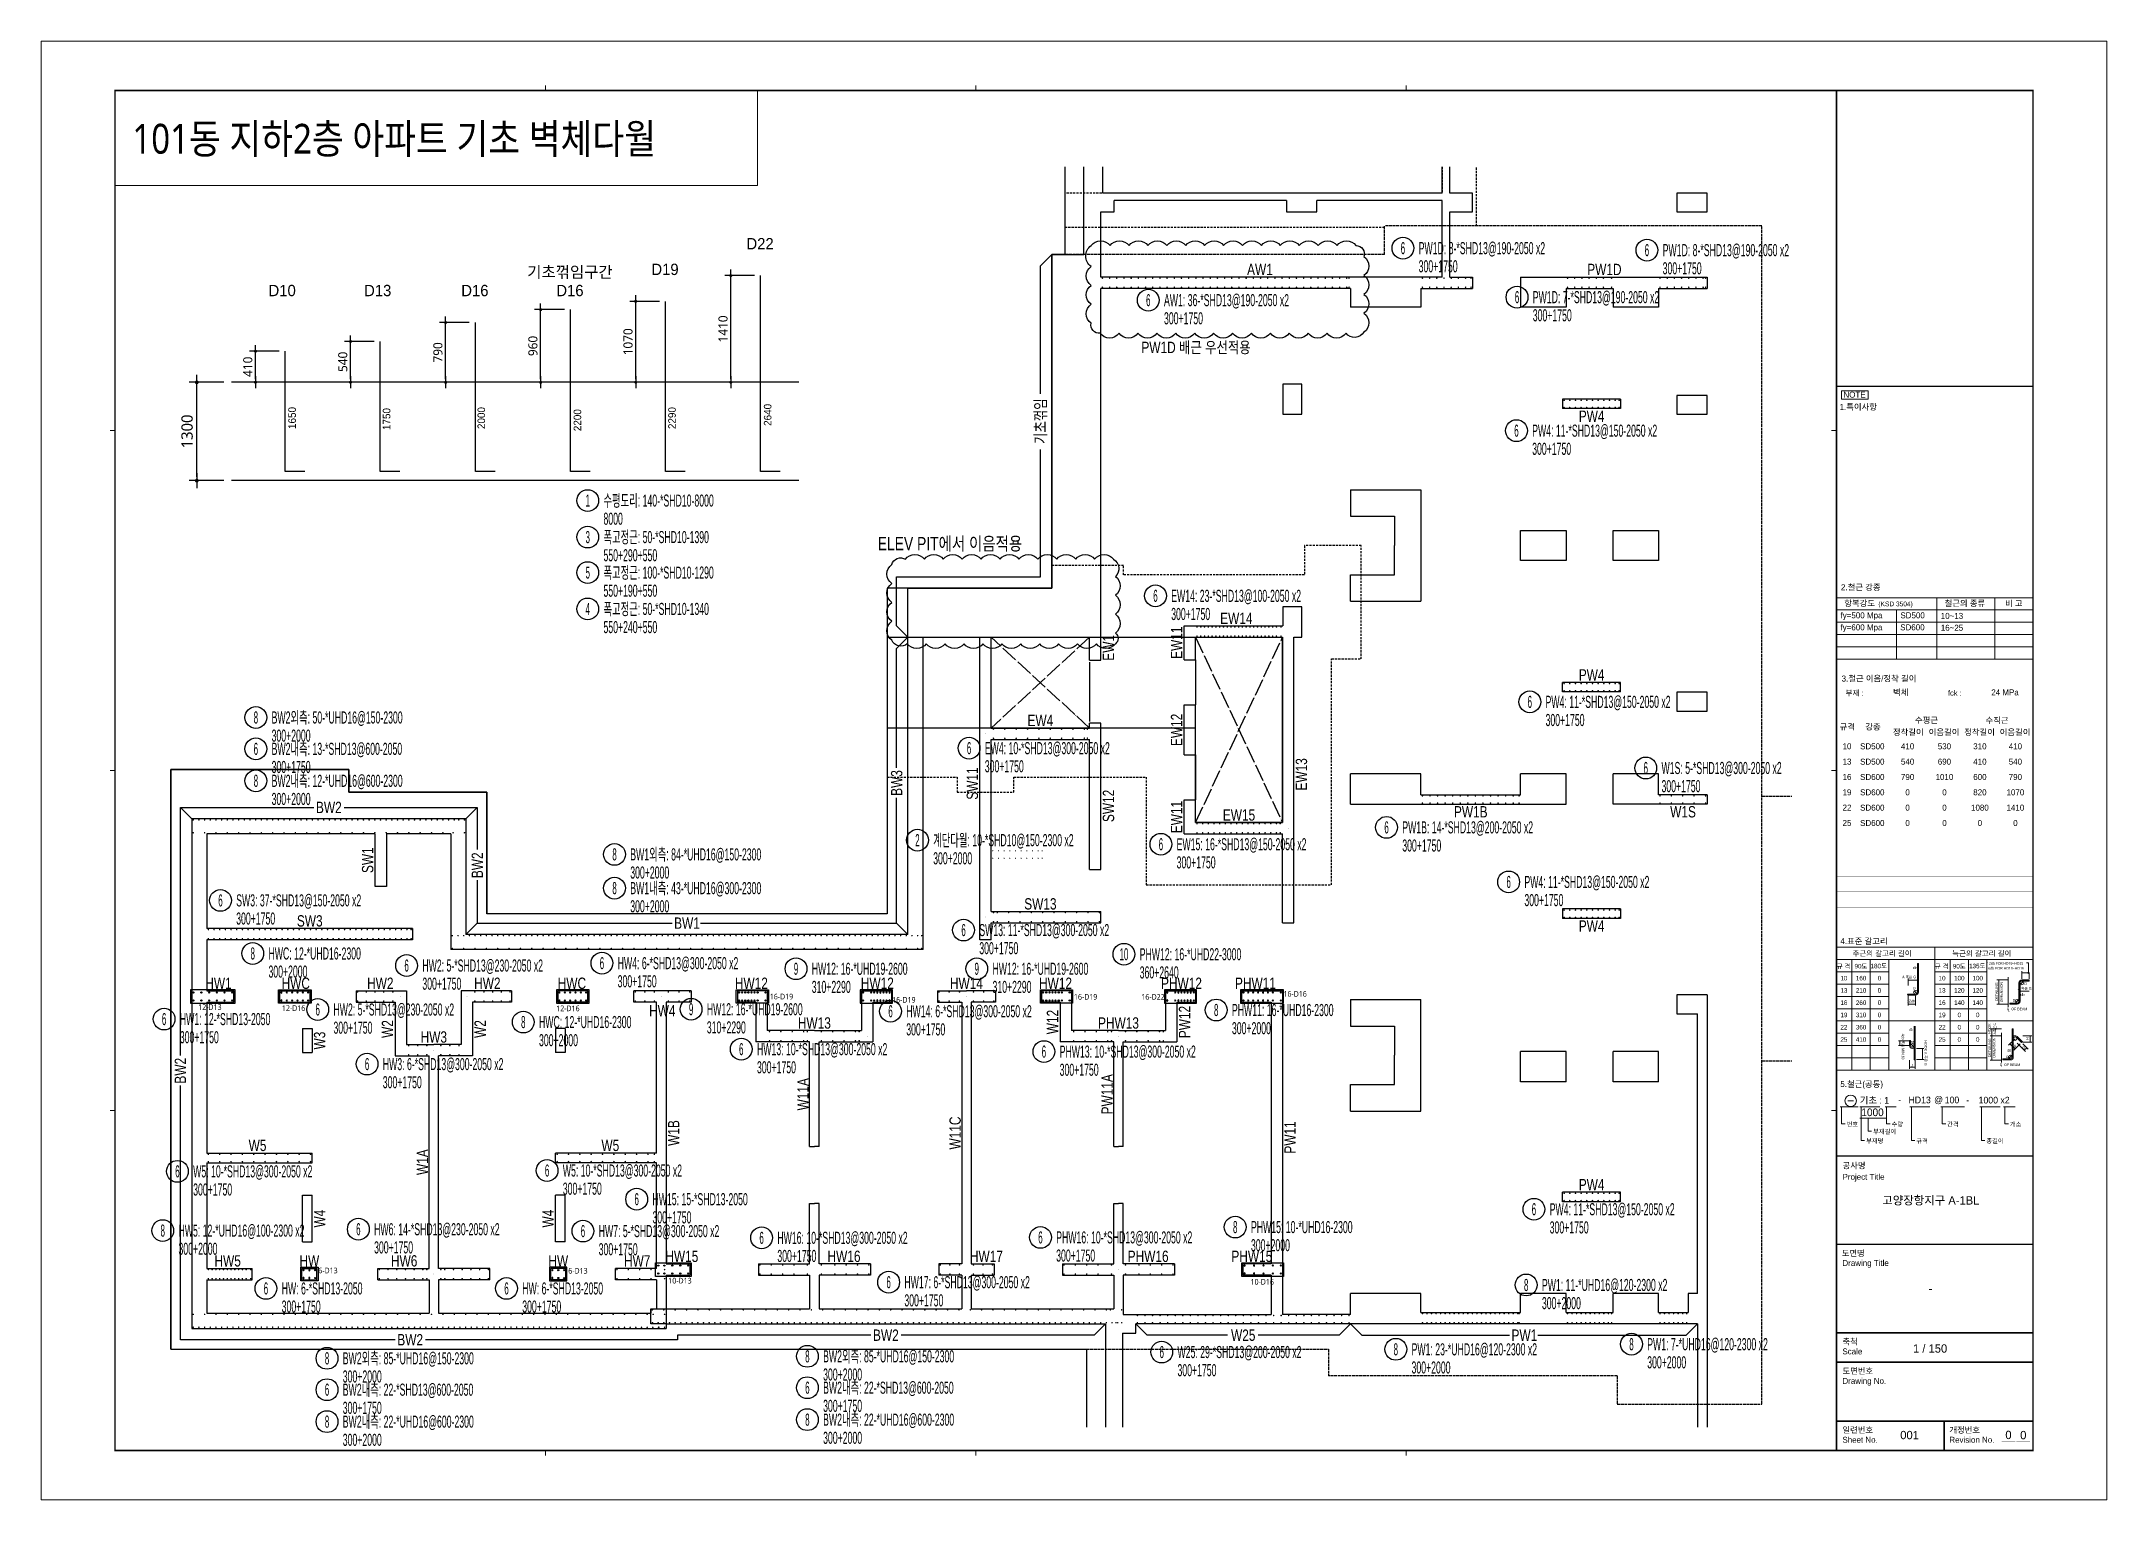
# Model space of a CAD drawing. Header units: millimetres. Extents: x 317501 to 814054, y -400799 to -14117.
# Drawn here: x 418421 to 473021, y -355974 to -317410 of the extents above; entities that cross this region are included whole.
import ezdxf
from ezdxf.enums import TextEntityAlignment as Align

# ---------------------------------------------------------------- set-up
doc = ezdxf.new("R2010")
doc.units = ezdxf.units.MM
doc.header["$LTSCALE"] = 38
for name, pattern in [('HID', [2.5, 2, -0.5]), ('XS-기초$0$DDOT', [14, 12, -1, 0, -1]), ('XS-기초$0$HID', [2.3, 1.5, -0.8])]:
    doc.linetypes.add(name, pattern=pattern)
doc.layers.get('Defpoints').update_dxf_attribs({"color": 145})
for name, color, linetype in [('00-DM', 7, 'Continuous'), ('BARR', 1, 'Continuous'), ('COMM', 2, 'Continuous'), ('DIM', 7, 'Continuous'), ('LEADER', 7, 'Continuous'), ('NAME-W', 4, 'Continuous'), ('RP_TAG', 7, 'Continuous'), ('TEXT-배근', 3, 'Continuous'), ('W1', 11, 'Continuous'), ('XREBAR', 1, 'Continuous'), ('XS-기초$0$EL7', 7, 'Continuous'), ('XS-기초$0$OPEN', 9, 'XS-기초$0$DDOT'), ('XS-기초$0$기초꺽임', 4, 'XS-기초$0$HID'), ('XS-기초$0$기초연단', 3, 'Continuous'), ('XTAG', 7, 'Continuous')]:
    doc.layers.add(name, color=color, linetype=linetype)
doc.layers.add('XTITLE', color=22, linetype='Continuous', lineweight=0)
doc.layers.add('벽부호', color=3, linetype='Continuous', lineweight=0)
doc.styles.add('APT-지하층평면$0$돋움', font='Dotum.ttf', dxfattribs={"width": 0.9, "bigfont": 'whgtxt.shx'})
doc.styles.add('ARIAL', font='malgun.ttf')
doc.styles.add('HYULL', font='Dotum.ttf')
doc.styles.add('RPWK1', font='Dotum.ttf', dxfattribs={"bigfont": 'whgtxt.shx'})
doc.styles.add('XRebarSheet', font='Hmkmrhd_0.ttf')
doc.styles.add('돋움', font='malgun.ttf')
doc.styles.add('돋음', font='Dotum.ttf')
doc.styles.add('맑은고딕', font='malgun.ttf')
doc.dimstyles.new('NDIM', dxfattribs={"dimtxt": 3, "dimasz": 1.5, "dimexe": 2, "dimexo": 2, "dimgap": 1, "dimtad": 1, "dimdec": 0, "dimdsep": 46, "dimlunit": 6, "dimtxsty": 'ARIAL', "dimblk": 'DOT', "dimcen": 1, "dimclrd": 256, "dimclre": 7, "dimclrt": 3, "dimadec": 0, "dimazin": 0, "dimtfac": 1, "dimtdec": 0, "dimtix": 1, "dimtmove": 2, "dimatfit": 3, "dimldrblk": 'DOT', "dimfxl": 0, "dimtvp": 1, "dimtolj": 1, "dimlwd": -1, "dimlwe": -1, "dimarcsym": 0})
doc.dimstyles.new('대치수-400', dxfattribs={"dimscale": 400, "dimtxt": 3, "dimasz": 1, "dimexe": 2, "dimexo": 2, "dimgap": 1, "dimtad": 1, "dimdec": 0, "dimdsep": 46, "dimtxsty": 'APT-지하층평면$0$돋움', "dimblk": 'APT-지하층평면$0$DOT', "dimcen": 0, "dimdle": 2, "dimclrd": 256, "dimclre": 256, "dimclrt": 3, "dimadec": 0, "dimazin": 2, "dimtfac": 1, "dimtdec": 0, "dimtix": 1, "dimtmove": 2, "dimatfit": 3, "dimldrblk": 'APT-지하층평면$0$DOT', "dimfxl": 0, "dimtvp": 1, "dimtolj": 1, "dimtzin": 0, "dimlwd": -1, "dimlwe": -1, "dimarcsym": 0})

msp = doc.modelspace()

# ---------------------------------------------------------------- texts
at = {"layer": 'TEXT-배근', "style": '맑은고딕', "width": 0.8}
for s, p in [('12-D13', (422878.1, -342945.4)), ('16-D19', (437988, -342669.8)), ('16-D19', (441223.2, -342756.2)), ('16-D19', (446028.6, -342676.3)), ('16-D22', (447809.8, -342677.5)), ('16-D16', (451567.1, -342599.4)), ('12-D16', (425089.9, -342974.7)), ('12-D16', (432341.4, -342981.6)), ('6-D13', (425998.6, -349912.7)), ('6-D13', (432607.2, -349920.6)), ('10-D13', (435304.1, -350181.7)), ('10-D16', (450697.1, -350211.9))]:
    msp.add_text(s, height=150, dxfattribs=at).set_placement(p, align=Align.MIDDLE_CENTER)
at = {"layer": 'XTITLE', "color": 2, "style": '돋움', "width": 0.85}
msp.add_text('101동 지하2층 아파트 기초 벽체다월', height=788.811, dxfattribs=at).set_placement((420827, -319986.8), align=Align.MIDDLE_LEFT)
at = {"layer": '벽부호', "style": '돋음', "width": 0.8}
for s, height, p in [('AW1', 300, (450636.7, -323443)), ('PW1D', 300, (459742.5, -323443)), ('PW1D 배근 우선적용', 300, (448946.9, -325504.3)), ('PW4', 300, (459404.9, -327323)), ('ELEV PIT에서 이음적용', 350, (442442.4, -330693)), ('EW14', 300, (450012.4, -332668)), ('PW4', 300, (459404.9, -334163)), ('EW4', 300, (444832.4, -335368)), ('BW2', 300, (426022.4, -337668)), ('EW15', 300, (450082.4, -337868)), ('PW1B', 300, (456209.9, -337783)), ('W1S', 300, (461821, -337783)), ('SW13', 300, (444832.4, -340218)), ('SW3', 300, (425517.4, -340668)), ('BW1', 300, (435489.9, -340728)), ('PW4', 300, (459404.9, -340803)), ('HW1', 300, (423104.9, -342318)), ('HWC', 300, (425147.4, -342318)), ('HW2', 300, (427382.4, -342318)), ('HW2', 300, (430212.4, -342318)), ('HWC', 300, (432447.4, -342318)), ('HW12', 300, (437192.4, -342318)), ('HW12', 300, (440522.4, -342318)), ('HW14', 300, (442877.4, -342318)), ('HW12', 300, (445232.4, -342318)), ('PHW12', 300, (448562.4, -342318)), ('PHW11', 300, (450517.4, -342318)), ('HW4', 300, (434837.4, -343046.1)), ('HW13', 300, (438857.4, -343368)), ('PHW13', 300, (446897.4, -343368)), ('HW3', 300, (428797.4, -343738)), ('W5', 300, (424137.4, -346604.4)), ('W5', 300, (433463, -346604.4)), ('PW4', 300, (459404.9, -347643)), ('HW15', 300, (435353.7, -349538)), ('HW16', 300, (439640.9, -349538)), ('HW17', 300, (443405.3, -349538)), ('PHW16', 300, (447680.9, -349538)), ('PHW15', 300, (450422.1, -349538)), ('HW5', 300, (423347.4, -349658)), ('HW', 300, (425507.4, -349658)), ('HW6', 300, (428013.9, -349658)), ('HW', 300, (432087.4, -349658)), ('HW7', 300, (434173.9, -349658)), ('BW2', 300, (428172.8, -351743)), ('BW2', 300, (440747.4, -351623)), ('W25', 300, (450194.9, -351623)), ('PW1', 300, (457627.4, -351623))]:
    msp.add_text(s, height=height, dxfattribs=at).set_placement(p, align=Align.MIDDLE_CENTER)
for s, p in [('기초꺾임', (444832.4, -327455.5)), ('EW11', (448432.4, -333313)), ('EW1', (446632.4, -333447.9)), ('EW12', (448432.4, -335618)), ('BW3', (441032.4, -337023)), ('SW11', (443032.4, -337035.9)), ('EW13', (451732.4, -336793)), ('SW12', (446632.4, -337628.2)), ('EW11', (448432.4, -337923)), ('SW1', (427047.4, -339063)), ('W2', (427572.4, -343528)), ('W2', (430022.4, -343528)), ('W12', (445152.4, -343343)), ('PW12', (448642.4, -343343)), ('W3', (425777.4, -343833)), ('BW2', (422097.4, -344630.5)), ('W11A', (438557.4, -345253)), ('PW11A', (446597.4, -345253)), ('W1B', (435137.4, -346278)), ('W11C', (442577.4, -346278)), ('PW11', (451432.4, -346395.1)), ('W1A', (428497.4, -347048)), ('W4', (425777.4, -348540.5)), ('W4', (431817.4, -348540.5))]:
    msp.add_text(s, height=300, rotation=90, dxfattribs=at).set_placement(p, align=Align.MIDDLE_CENTER)
at = {"layer": '벽부호', "color": 1, "style": '돋음', "width": 0.8}
msp.add_text('BW2', height=300, rotation=90, dxfattribs=at).set_placement((429947.4, -339198), align=Align.MIDDLE_CENTER)

# ---------------------------------------------------------------- blocks, each defined once
blk = doc.blocks.new('_Dot')
at = {"color": 0, "linetype": 'ByBlock', "lineweight": -2}
blk.add_line((-0.5, 0), (-1, 0), dxfattribs=at)
at = {"color": 0, "linetype": 'ByBlock', "const_width": 0.5}
blk.add_lwpolyline([(-0.25, 0, 1), (0.25, 0, 1)], format="xyb", close=True, dxfattribs=at)
blk = doc.blocks.new('*D1316')
at = {"color": 7, "transparency": 16777216}
for p, q in [((80432, 20451), (80432, 20463)), ((80477, 20451), (80477, 20463))]:
    blk.add_line(p, q, dxfattribs=at)
at = {"transparency": 16777216}
blk.add_line((80433, 20461), (80475, 20461), dxfattribs=at)
at = {"layer": 'Defpoints', "color": 0, "transparency": 16777216}
for p in [(80432, 20449), (80477, 20461), (80477, 20449)]:
    blk.add_point(p, dxfattribs=at)
at = {"transparency": 16777216, "xscale": 1.5, "yscale": 1.5, "zscale": 1.5, "rotation": 180}
blk.add_blockref('_Dot', (80432, 20461), dxfattribs=at)
at = {"transparency": 16777216, "xscale": 1.5, "yscale": 1.5, "zscale": 1.5}
blk.add_blockref('_Dot', (80477, 20461), dxfattribs=at)
blk = doc.blocks.new('*D1317')
at = {"color": 7, "transparency": 16777216}
for p, q in [((76172, 19024), (76172, 19045)), ((76217, 19024), (76217, 19045))]:
    blk.add_line(p, q, dxfattribs=at)
at = {"transparency": 16777216}
blk.add_line((76215, 19043), (76174, 19043), dxfattribs=at)
at = {"layer": 'Defpoints', "color": 0, "transparency": 16777216}
for p in [(76172, 19043), (76172, 19022), (76217, 19022)]:
    blk.add_point(p, dxfattribs=at)
at = {"transparency": 16777216, "xscale": 1.5, "yscale": 1.5, "zscale": 1.5, "rotation": 180}
blk.add_blockref('_Dot', (76172, 19043), dxfattribs=at)
at = {"transparency": 16777216, "xscale": 1.5, "yscale": 1.5, "zscale": 1.5}
blk.add_blockref('_Dot', (76217, 19043), dxfattribs=at)
blk = doc.blocks.new('*D1318')
at = {"transparency": 16777216}
blk.add_line((80158, 18181), (80199, 18181), dxfattribs=at)
at = {"layer": 'Defpoints', "color": 0, "transparency": 16777216}
for p in [(80156, 18181), (80201, 18181), (80201, 18181)]:
    blk.add_point(p, dxfattribs=at)
at = {"transparency": 16777216, "xscale": 1.5, "yscale": 1.5, "zscale": 1.5, "rotation": 180}
blk.add_blockref('_Dot', (80156, 18181), dxfattribs=at)
at = {"transparency": 16777216, "xscale": 1.5, "yscale": 1.5, "zscale": 1.5}
blk.add_blockref('_Dot', (80201, 18181), dxfattribs=at)
blk = doc.blocks.new('BAR')
at = {"layer": 'BARR'}
h = blk.add_hatch(color=256, dxfattribs=at)
edge = h.paths.add_edge_path()
edge.add_arc((0, 0), 15, 0, 360)
blk.add_circle((0, 0), 15, dxfattribs=at)
blk = doc.blocks.new('APT-지하층평면$0$DOT')
at = {"color": 0}
blk.add_line((-2, 0), (2, 0), dxfattribs=at)
at = {"color": 0, "linetype": 'ByBlock', "const_width": 0.5}
blk.add_lwpolyline([(-0.25, 0, 1), (0.25, 0, 1)], format="xyb", close=True, dxfattribs=at)
blk = doc.blocks.new('*D1048')
at = {"layer": '00-DM', "transparency": 16777216}
for p, q in [((-1060, 790), (-1453, 790)), ((-1373, 40), (-1373, 750)), ((-1060, 0), (-1453, 0))]:
    blk.add_line(p, q, dxfattribs=at)
at = {"layer": 'Defpoints', "color": 0, "transparency": 16777216}
for p in [(-1373, 790), (-980, 790), (-980, 0)]:
    blk.add_point(p, dxfattribs=at)
at = {"layer": '00-DM', "transparency": 16777216, "xscale": 40, "yscale": 40, "zscale": 40}
for p, rotation in [((-1373, 790), 90), ((-1373, 0), 270)]:
    blk.add_blockref('APT-지하층평면$0$DOT', p, dxfattribs=dict(at, rotation=rotation))
at = {"layer": '00-DM', "color": 3, "transparency": 16777216, "insert": (-1475, 395), "char_height": 120, "attachment_point": 5, "rotation": 90, "style": '돋움'}
blk.add_mtext('\\A1;790', dxfattribs=at)
blk = doc.blocks.new('*D1049')
at = {"layer": '00-DM', "transparency": 16777216}
for p, q in [((-2316, 540), (-2710, 540)), ((-2630, 40), (-2630, 500)), ((-2316, 0), (-2710, 0))]:
    blk.add_line(p, q, dxfattribs=at)
at = {"layer": 'Defpoints', "color": 0, "transparency": 16777216}
for p in [(-2630, 540), (-2236, 540), (-2236, 0)]:
    blk.add_point(p, dxfattribs=at)
at = {"layer": '00-DM', "transparency": 16777216, "xscale": 40, "yscale": 40, "zscale": 40}
for p, rotation in [((-2630, 540), 90), ((-2630, 0), 270)]:
    blk.add_blockref('APT-지하층평면$0$DOT', p, dxfattribs=dict(at, rotation=rotation))
at = {"layer": '00-DM', "color": 3, "transparency": 16777216, "insert": (-2732, 270), "char_height": 120, "attachment_point": 5, "rotation": 90, "style": '돋움'}
blk.add_mtext('\\A1;540', dxfattribs=at)
blk = doc.blocks.new('*D1050')
at = {"layer": '00-DM', "transparency": 16777216}
for p, q in [((-3573, 410), (-3966, 410)), ((-3886, 40), (-3886, 370)), ((-3573, 0), (-3966, 0))]:
    blk.add_line(p, q, dxfattribs=at)
at = {"layer": 'Defpoints', "color": 0, "transparency": 16777216}
for p in [(-3886, 410), (-3493, 410), (-3493, 0)]:
    blk.add_point(p, dxfattribs=at)
at = {"layer": '00-DM', "transparency": 16777216, "xscale": 40, "yscale": 40, "zscale": 40}
for p, rotation in [((-3886, 410), 90), ((-3886, 0), 270)]:
    blk.add_blockref('APT-지하층평면$0$DOT', p, dxfattribs=dict(at, rotation=rotation))
at = {"layer": '00-DM', "color": 3, "transparency": 16777216, "insert": (-3988, 205), "char_height": 120, "attachment_point": 5, "rotation": 90, "style": '돋움'}
blk.add_mtext('\\A1;410', dxfattribs=at)
blk = doc.blocks.new('*D1051')
at = {"layer": '00-DM', "transparency": 16777216}
for p, q in [((-4304, 0), (-4762, 0)), ((-4662, -1250), (-4662, -50)), ((-4304, -1300), (-4762, -1300))]:
    blk.add_line(p, q, dxfattribs=at)
at = {"layer": 'Defpoints', "color": 0, "transparency": 16777216}
for p in [(-4662, 0), (-4204, 0), (-4204, -1300)]:
    blk.add_point(p, dxfattribs=at)
at = {"layer": '00-DM', "transparency": 16777216, "xscale": 50, "yscale": 50, "zscale": 50}
for p, rotation in [((-4662, 0), 90), ((-4662, -1300), 270)]:
    blk.add_blockref('APT-지하층평면$0$DOT', p, dxfattribs=dict(at, rotation=rotation))
at = {"layer": '00-DM', "color": 3, "transparency": 16777216, "insert": (-4790, -650), "char_height": 150, "attachment_point": 5, "rotation": 90, "style": '돋움'}
blk.add_mtext('\\A1;1300', dxfattribs=at)
blk = doc.blocks.new('*D1052')
at = {"layer": '00-DM', "transparency": 16777216}
for p, q in [((1453, 1070), (1060, 1070)), ((1140, 40), (1140, 1030)), ((1453, 0), (1060, 0))]:
    blk.add_line(p, q, dxfattribs=at)
at = {"layer": 'Defpoints', "color": 0, "transparency": 16777216}
for p in [(1140, 1070), (1533, 1070), (1533, 0)]:
    blk.add_point(p, dxfattribs=at)
at = {"layer": '00-DM', "transparency": 16777216, "xscale": 40, "yscale": 40, "zscale": 40}
for p, rotation in [((1140, 1070), 90), ((1140, 0), 270)]:
    blk.add_blockref('APT-지하층평면$0$DOT', p, dxfattribs=dict(at, rotation=rotation))
at = {"layer": '00-DM', "color": 3, "transparency": 16777216, "insert": (1038, 535), "char_height": 120, "attachment_point": 5, "rotation": 90, "style": '돋움'}
blk.add_mtext('\\A1;1070', dxfattribs=at)
blk = doc.blocks.new('*D1053')
at = {"layer": '00-DM', "transparency": 16777216}
for p, q in [((2710, 1410), (2316, 1410)), ((2396, 40), (2396, 1370)), ((2710, 0), (2316, 0))]:
    blk.add_line(p, q, dxfattribs=at)
at = {"layer": 'Defpoints', "color": 0, "transparency": 16777216}
for p in [(2396, 1410), (2790, 1410), (2790, 0)]:
    blk.add_point(p, dxfattribs=at)
at = {"layer": '00-DM', "transparency": 16777216, "xscale": 40, "yscale": 40, "zscale": 40}
for p, rotation in [((2396, 1410), 90), ((2396, 0), 270)]:
    blk.add_blockref('APT-지하층평면$0$DOT', p, dxfattribs=dict(at, rotation=rotation))
at = {"layer": '00-DM', "color": 3, "transparency": 16777216, "insert": (2294, 705), "char_height": 120, "attachment_point": 5, "rotation": 90, "style": '돋움'}
blk.add_mtext('\\A1;1410', dxfattribs=at)
blk = doc.blocks.new('*D1054')
at = {"layer": '00-DM', "transparency": 16777216}
for p, q in [((197, 960), (-197, 960)), ((-117, 40), (-117, 920)), ((197, 0), (-197, 0))]:
    blk.add_line(p, q, dxfattribs=at)
at = {"layer": 'Defpoints', "color": 0, "transparency": 16777216}
for p in [(-117, 960), (277, 960), (277, 0)]:
    blk.add_point(p, dxfattribs=at)
at = {"layer": '00-DM', "transparency": 16777216, "xscale": 40, "yscale": 40, "zscale": 40}
for p, rotation in [((-117, 960), 90), ((-117, 0), 270)]:
    blk.add_blockref('APT-지하층평면$0$DOT', p, dxfattribs=dict(at, rotation=rotation))
at = {"layer": '00-DM', "color": 3, "transparency": 16777216, "insert": (-219, 480), "char_height": 120, "attachment_point": 5, "rotation": 90, "style": '돋움'}
blk.add_mtext('\\A1;960', dxfattribs=at)
blk = doc.blocks.new('XDFHSDHSTHS')
at = {"layer": 'DIM', "color": 5}
for p, q in [((-5260, 9575), (-5260, 11892)), ((-4760, 11195), (-4760, 11892)), ((4215, 11195), (4215, 11892)), ((4415, 11195), (4415, 11892)), ((4215, 11195), (-4760, 11195)), ((100, 10995), (-4460, 10995)), ((-4460, 10695), (-4460, 10995)), ((100, 10995), (100, 10695)), ((4215, 10995), (900, 10995)), ((900, 10695), (900, 10995)), ((4215, 8975), (4215, 10995)), ((5015, 11195), (4415, 11195)), ((5015, 10695), (5015, 11195)), ((10415, 11195), (10415, 10695)), ((11215, 11195), (10415, 11195)), ((11215, 10695), (11215, 11195)), ((-4810, 8975), (-4810, 10695)), ((-4810, 10695), (-4460, 10695)), ((100, 10695), (900, 10695)), ((4415, 8975), (4415, 10695)), ((4415, 10695), (5015, 10695)), ((10415, 10695), (11215, 10695)), ((-6110, 9575), (-5260, 9575)), ((-6110, 750), (-6110, 9575)), ((4215, 8975), (-4810, 8975)), ((4415, 8975), (5015, 8975)), ((5015, 8975), (5015, 8675)), ((6285, 8975), (6285, 8175)), ((6285, 8975), (11215, 8975)), ((11215, 8975), (11215, 8675)), ((1790, 8675), (-4810, 8675)), ((-4810, -150), (-4810, 8675)), ((1790, 8675), (1790, 8175)), ((3650, 8675), (3650, 8175)), ((3650, 8675), (5015, 8675)), ((7485, 8675), (8730, 8675)), ((7485, 8675), (7485, 8175)), ((8730, 8675), (8730, 8175)), ((9930, 8675), (9930, 8175)), ((9930, 8675), (11215, 8675)), ((3650, 8175), (1790, 8175)), ((7485, 8175), (6285, 8175)), ((9930, 8175), (8730, 8175)), ((500, 6145), (0, 6145)), ((0, 6145), (0, 5345)), ((500, 5345), (500, 6145)), ((8930, 5745), (7395, 5745)), ((7395, 5745), (7395, 5495)), ((8930, 5495), (7395, 5495)), ((8930, 5745), (8930, 5495)), ((10415, 5845), (10415, 5345)), ((11215, 5845), (10415, 5845)), ((11215, 5345), (11215, 5845)), ((0, 5345), (500, 5345)), ((10415, 5345), (11215, 5345)), ((1790, 3350), (1790, 2650)), ((1790, 3350), (3650, 3350)), ((3650, 3350), (3650, 400)), ((1790, 2650), (2950, 2650)), ((2950, 2650), (2950, 1875)), ((6285, 1475), (6285, 2275)), ((6285, 2275), (7485, 2275)), ((7485, 2275), (7485, 1475)), ((8730, 1475), (8730, 2275)), ((8730, 2275), (9930, 2275)), ((9930, 2275), (9930, 1475)), ((2950, 1100), (2950, 1875)), ((1790, 400), (1790, 1100)), ((1790, 1100), (2950, 1100)), ((7485, 1475), (6285, 1475)), ((9930, 1475), (8730, 1475)), ((-9910, 750), (-6110, 750)), ((-9910, -8410), (-9910, 750)), ((500, 250), (0, 250)), ((0, 250), (0, -250)), ((500, -550), (500, 250)), ((1790, 400), (3650, 400)), ((-4810, -1155), (-4810, -150)), ((-2610, -250), (0, -250)), ((-2610, -1150), (-2610, -250)), ((-9510, -550), (-8010, -550)), ((-9510, -8810), (-9510, -550)), ((-8010, -8550), (-8010, -550)), ((-7710, -2950), (-7710, -550)), ((-7710, -550), (-5110, -550)), ((-5110, -1155), (-5110, -550)), ((-2310, -550), (-10, -550)), ((-2310, -1150), (-2310, -550)), ((-10, -5450), (-10, -550)), ((290, -8100), (290, -550)), ((290, -550), (500, -550)), ((-5110, -1155), (-4810, -1155)), ((-2610, -1150), (-2310, -1150)), ((8930, -1745), (7395, -1745)), ((7395, -1995), (7395, -1745)), ((8930, -1995), (7395, -1995)), ((8930, -1995), (8930, -1745)), ((10415, -2005), (10415, -2505)), ((11215, -2005), (10415, -2005)), ((11215, -2505), (11215, -2005)), ((-2610, -3660), (-2610, -2340)), ((-2610, -2340), (-2310, -2340)), ((-2310, -3660), (-2310, -2340)), ((10415, -2505), (11215, -2505)), ((-7710, -2950), (-5110, -2950)), ((-7710, -7800), (-7710, -3250)), ((-7710, -3250), (-5110, -3250)), ((-5110, -2950), (-5110, -2825)), ((-4810, -2825), (-5110, -2825)), ((-5110, -6690), (-5110, -3250)), ((-4810, -6690), (-4810, -2825)), ((-4810, -3250), (-4810, -2825)), ((-2610, -3660), (-2310, -3660)), ((3650, -4165), (1790, -4165)), ((1790, -4965), (1790, -4165)), ((3650, -4715), (3650, -4165)), ((6285, -4715), (6285, -4165)), ((7485, -4165), (6285, -4165)), ((7485, -4965), (7485, -4165)), ((8730, -4965), (8730, -4165)), ((9930, -4165), (8730, -4165)), ((9930, -4715), (9930, -4165)), ((-2610, -5750), (-2610, -4850)), ((-2610, -4850), (-2310, -4850)), ((-2310, -5450), (-2310, -4850)), ((3650, -4715), (6285, -4715)), ((11215, -4715), (9930, -4715)), ((11215, -4715), (11215, -4965)), ((-21595, -5350), (-28845, -5350)), ((-28845, -5350), (-28845, -18825)), ((-21595, -5350), (-21595, -8410)), ((-2310, -5450), (-10, -5450)), ((1790, -4965), (7485, -4965)), ((11215, -4965), (8730, -4965)), ((-23995, -5750), (-28445, -5750)), ((-28445, -5750), (-28445, -8250)), ((-23995, -7140), (-23995, -5750)), ((-21995, -5750), (-23695, -5750)), ((-23695, -5750), (-23695, -7140)), ((-21995, -5750), (-21995, -8810)), ((-2610, -5750), (-10, -5750)), ((-10, -8100), (-10, -5750)), ((-5110, -6690), (-4810, -6690)), ((-23695, -7140), (-23995, -7140)), ((-7710, -7800), (-4810, -7800)), ((-7710, -8550), (-7710, -8100)), ((-7710, -8100), (-4810, -8100)), ((-4810, -8100), (-4810, -7800)), ((-10, -8100), (290, -8100)), ((8930, -7735), (7395, -7735)), ((7395, -7735), (7395, -7985)), ((8930, -7985), (7395, -7985)), ((8930, -7735), (8930, -7985)), ((-23005, -8250), (-28445, -8250)), ((-23005, -8550), (-28445, -8550)), ((-28445, -8550), (-28445, -9900)), ((-23005, -8250), (-23005, -8550)), ((-9910, -8410), (-21595, -8410)), ((-7710, -8550), (-8010, -8550)), ((-9510, -8810), (-21995, -8810)), ((-28445, -9900), (-27730, -9900)), ((-28445, -10200), (-27730, -10200)), ((-28445, -10200), (-28445, -14195)), ((-27730, -10200), (-27730, -9900)), ((-26520, -10200), (-26520, -9900)), ((-26520, -9900), (-25720, -9900)), ((-26520, -10200), (-25720, -10200)), ((-25720, -9900), (-25720, -10200)), ((-24500, -9900), (-24500, -10200)), ((-24500, -9900), (-23170, -9900)), ((-24500, -10200), (-23470, -10200)), ((-23470, -10200), (-23470, -11620)), ((-23170, -9900), (-23170, -11320)), ((-20390, -9900), (-21720, -9900)), ((-21720, -9900), (-21720, -11320)), ((-20390, -10200), (-21420, -10200)), ((-21420, -10200), (-21420, -11620)), ((-20390, -9900), (-20390, -10200)), ((-19170, -9900), (-19170, -10200)), ((-18370, -9900), (-19170, -9900)), ((-18370, -10200), (-19170, -10200)), ((-18370, -10200), (-18370, -9900)), ((-17160, -10200), (-17160, -9900)), ((-16405, -9900), (-17160, -9900)), ((-16555, -10200), (-17160, -10200)), ((-16555, -14195), (-16555, -10200)), ((-15640, -9900), (-16405, -9900)), ((-16305, -10200), (-16305, -17120)), ((-15640, -10200), (-16305, -10200)), ((-15640, -9900), (-15640, -10200)), ((-13630, -9900), (-14420, -9900)), ((-14420, -9900), (-14420, -10200)), ((-13930, -10200), (-14420, -10200)), ((-13930, -10200), (-13930, -11250)), ((-13630, -9900), (-13630, -10950)), ((-11140, -9900), (-10350, -9900)), ((-11140, -9900), (-11140, -10950)), ((-10840, -10200), (-10350, -10200)), ((-10840, -10200), (-10840, -11250)), ((-10350, -9900), (-10350, -10200)), ((-9130, -9900), (-8365, -9900)), ((-9130, -9900), (-9130, -10200)), ((-9130, -10200), (-8490, -10200)), ((-8490, -10200), (-8490, -17120)), ((-7600, -9900), (-8365, -9900)), ((-8240, -10200), (-8240, -17120)), ((-7600, -10200), (-8240, -10200)), ((-7600, -9900), (-7600, -10200)), ((-5590, -9900), (-6380, -9900)), ((-6380, -9900), (-6380, -10200)), ((-5890, -10200), (-6380, -10200)), ((-5890, -10200), (-5890, -11250)), ((-5590, -9900), (-5590, -10950)), ((-3100, -9900), (-2310, -9900)), ((-3100, -9900), (-3100, -10950)), ((-2800, -10200), (-2310, -10200)), ((-2800, -10200), (-2800, -11250)), ((-2310, -9900), (-2310, -10200)), ((-1090, -9900), (-310, -9900)), ((-1090, -9900), (-1090, -10200)), ((-1090, -10200), (-310, -10200)), ((-310, -9900), (-10, -9900)), ((-310, -10200), (-310, -17120)), ((-10, -9900), (-10, -18455)), ((1790, -10130), (1790, -10830)), ((1790, -10130), (3650, -10130)), ((3650, -13080), (3650, -10130)), ((10415, -10005), (10415, -10505)), ((11215, -10005), (10415, -10005)), ((11215, -10005), (11215, -21438)), ((-25915, -10900), (-25915, -11530)), ((-25915, -10900), (-25665, -10900)), ((-25665, -10900), (-25665, -11530)), ((-19225, -10900), (-19225, -11530)), ((-18975, -10900), (-19225, -10900)), ((-18975, -10900), (-18975, -11530)), ((1790, -10830), (2950, -10830)), ((2950, -10830), (2950, -11605)), ((10415, -10505), (10965, -10505)), ((10965, -17905), (10965, -10505)), ((-23170, -11320), (-22445, -11320)), ((-21720, -11320), (-22445, -11320)), ((-12510, -11250), (-13930, -11250)), ((-12385, -10950), (-13630, -10950)), ((-12510, -14020), (-12510, -11250)), ((-12385, -10950), (-11140, -10950)), ((-12260, -14020), (-12260, -11250)), ((-12260, -11250), (-10840, -11250)), ((-4470, -11250), (-5890, -11250)), ((-4345, -10950), (-5590, -10950)), ((-4470, -14020), (-4470, -11250)), ((-4345, -10950), (-3100, -10950)), ((-4220, -14020), (-4220, -11250)), ((-4220, -11250), (-2800, -11250)), ((-25915, -11530), (-25665, -11530)), ((-23470, -11620), (-22570, -11620)), ((-22570, -17240), (-22570, -11620)), ((-22320, -17240), (-22320, -11620)), ((-21420, -11620), (-22320, -11620)), ((-18975, -11530), (-19225, -11530)), ((2950, -12380), (2950, -11605)), ((6285, -12305), (6285, -11505)), ((7485, -11505), (6285, -11505)), ((7485, -12305), (7485, -11505)), ((8730, -12305), (8730, -11505)), ((9930, -11505), (8730, -11505)), ((9930, -12305), (9930, -11505)), ((1790, -13080), (1790, -12380)), ((1790, -12380), (2950, -12380)), ((7485, -12305), (6285, -12305)), ((9930, -12305), (8730, -12305)), ((1790, -13080), (3650, -13080)), ((-28445, -14195), (-25665, -14195)), ((-25665, -14445), (-25665, -14195)), ((-16555, -14195), (-19225, -14195)), ((-19225, -14445), (-19225, -14195)), ((-12510, -14020), (-12385, -14020)), ((-12260, -14020), (-12385, -14020)), ((-4470, -14020), (-4345, -14020)), ((-4220, -14020), (-4345, -14020)), ((-28445, -14445), (-25665, -14445)), ((-28445, -14445), (-28445, -17240)), ((-16555, -14445), (-19225, -14445)), ((-16555, -17240), (-16555, -14445)), ((8930, -15225), (7395, -15225)), ((7395, -15475), (7395, -15225)), ((8930, -15475), (8930, -15225)), ((-25915, -16540), (-25915, -15305)), ((-25915, -15305), (-25665, -15305)), ((-25665, -16540), (-25665, -15305)), ((-19225, -16540), (-19225, -15305)), ((-18975, -15305), (-19225, -15305)), ((-18975, -16540), (-18975, -15305)), ((-12510, -17120), (-12510, -15520)), ((-12510, -15520), (-12385, -15520)), ((-12260, -15520), (-12385, -15520)), ((-12260, -17120), (-12260, -15520)), ((-4470, -17120), (-4470, -15520)), ((-4470, -15520), (-4345, -15520)), ((-4220, -15520), (-4345, -15520)), ((-4220, -17120), (-4220, -15520)), ((8930, -15475), (7395, -15475)), ((-25915, -16540), (-25665, -16540)), ((-18975, -16540), (-19225, -16540)), ((-28445, -17240), (-27245, -17240)), ((-27245, -17540), (-27245, -17240)), ((-25935, -17240), (-25535, -17240)), ((-25935, -17540), (-25935, -17240)), ((-25535, -17540), (-25535, -17240)), ((-23925, -17240), (-22570, -17240)), ((-23925, -17540), (-23925, -17240)), ((-20965, -17240), (-22320, -17240)), ((-20965, -17540), (-20965, -17240)), ((-18955, -17240), (-19355, -17240)), ((-19355, -17540), (-19355, -17240)), ((-18955, -17540), (-18955, -17240)), ((-17645, -17540), (-17645, -17240)), ((-16555, -17240), (-17645, -17240)), ((-16305, -17120), (-15675, -17120)), ((-16305, -17420), (-16305, -18305)), ((-16305, -17420), (-15675, -17420)), ((-15675, -17120), (-15675, -17420)), ((-13865, -17120), (-12510, -17120)), ((-13865, -17120), (-13865, -17420)), ((-13865, -17420), (-12510, -17420)), ((-12510, -17420), (-12510, -18305)), ((-10905, -17120), (-12260, -17120)), ((-10905, -17420), (-12260, -17420)), ((-12260, -17420), (-12260, -18305)), ((-10905, -17120), (-10905, -17420)), ((-8490, -17120), (-9095, -17120)), ((-9095, -17120), (-9095, -17420)), ((-8490, -17420), (-9095, -17420)), ((-8490, -17420), (-8490, -18305)), ((-8240, -17120), (-7635, -17120)), ((-8240, -17420), (-8240, -18305)), ((-8240, -17420), (-7635, -17420)), ((-7635, -17120), (-7635, -17420)), ((-5825, -17120), (-4470, -17120)), ((-5825, -17120), (-5825, -17420)), ((-5825, -17420), (-4470, -17420)), ((-4470, -17420), (-4470, -18305)), ((-2865, -17120), (-4220, -17120)), ((-2865, -17420), (-4220, -17420)), ((-4220, -17420), (-4220, -18455)), ((-2865, -17120), (-2865, -17420)), ((-310, -17120), (-1055, -17120)), ((-1055, -17120), (-1055, -17420)), ((-310, -17420), (-1055, -17420)), ((-310, -17420), (-310, -18455)), ((-28445, -17540), (-27245, -17540)), ((-28445, -17540), (-28445, -18425)), ((-25935, -17540), (-25535, -17540)), ((-23925, -17540), (-22570, -17540)), ((-22570, -17540), (-22570, -18425)), ((-20965, -17540), (-22320, -17540)), ((-22320, -17540), (-22320, -18425)), ((-18955, -17540), (-19355, -17540)), ((-16555, -17540), (-17645, -17540)), ((-16555, -17540), (-16555, -18305)), ((3650, -17905), (1790, -17905)), ((1790, -18455), (1790, -17905)), ((3650, -18405), (3650, -17905)), ((6285, -18405), (6285, -17905)), ((7485, -17905), (6285, -17905)), ((7485, -18405), (7485, -17905)), ((9930, -17905), (8730, -17905)), ((8730, -18405), (8730, -17905)), ((9930, -18405), (9930, -17905)), ((10715, -17905), (10715, -18405)), ((10965, -17905), (10715, -17905)), ((-28445, -18425), (-22570, -18425)), ((-22320, -18425), (-16705, -18425)), ((-16705, -18305), (-16705, -18425)), ((-16705, -18305), (-16555, -18305)), ((-16305, -18305), (-12510, -18305)), ((-12260, -18305), (-8490, -18305)), ((-8240, -18305), (-4470, -18305)), ((-4220, -18455), (-310, -18455)), ((1790, -18455), (-10, -18455)), ((3650, -18405), (6285, -18405)), ((7485, -18405), (8730, -18405)), ((9930, -18405), (10715, -18405)), ((-28845, -18825), (-16305, -18825)), ((-16305, -18705), (-16305, -18825)), ((-16305, -18705), (-4685, -18705)), ((-4685, -18705), (-4685, -21438)), ((-4235, -18955), (-4235, -21438)), ((-4235, -18955), (-3885, -18955)), ((10965, -18705), (-3885, -18705)), ((-3885, -18955), (-3885, -18705)), ((10965, -18705), (10965, -21438))]:
    blk.add_line(p, q, dxfattribs=at)
at = {"layer": 'XS-기초$0$EL7'}
for p, q in [((-5110, -1205), (-5110, -2775)), ((-2310, -1150), (-2310, -2340)), ((-2310, -3660), (-2310, -4850))]:
    blk.add_line(p, q, dxfattribs=at)
at = {"layer": 'XS-기초$0$OPEN'}
for p, q in [((-5110, -550), (-7710, -2950)), ((-5110, -2950), (-7710, -550)), ((-2310, -5450), (-10, -550)), ((-2310, -550), (-10, -5450))]:
    blk.add_line(p, q, dxfattribs=at)
at = {"layer": 'XS-기초$0$기초꺽임', "color": 6}
for points in [[(4215, 11892), (4215, 11195), (-5760, 11195), (-5760, 10295), (2690, 10295)], [(5115, 10325), (5115, 11892)]]:
    blk.add_lwpolyline(points, dxfattribs=at)
at = {"layer": 'XS-기초$0$기초꺽임', "color": 8}
blk.add_lwpolyline([(-6110, 750), (-10460, 750), (-10460, -550), (-10, -550), (-10, -5450), (-2310, -5450), (-2310, -2950), (-10460, -2950), (-10460, -4250), (-8610, -4250), (-8610, -4650), (-7110, -4650), (-7110, -4250), (-3610, -4250), (-3610, -7100), (1290, -7100), (1290, -1125), (2070, -1125), (2070, 1875), (570, 1875), (570, 1100), (-4210, 1100), (-4210, 1350), (-6110, 1350)], close=True, dxfattribs=at)
at = {"layer": 'XS-기초$0$기초연단'}
for p, q in [((-5760, 11892), (-5760, 9575)), ((-5760, 9575), (-6110, 9575)), ((-6110, 9575), (-6110, 750))]:
    blk.add_line(p, q, dxfattribs=at)
at = {"layer": 'XS-기초$0$기초연단', "color": 8, "linetype": 'HID'}
for p, q in [((12665, 10325), (2690, 10325)), ((2690, 9575), (2690, 10325)), ((12665, -20830), (12665, 10325)), ((2690, 9575), (-5760, 9575)), ((-5185, -19375), (1210, -19375)), ((1210, -19375), (1210, -20080)), ((8840, -20080), (1210, -20080)), ((8840, -20080), (8840, -20830)), ((8840, -20830), (12665, -20830))]:
    blk.add_line(p, q, dxfattribs=at)
at = {"layer": 'XS-기초$0$기초연단', "color": 8}
for p, q in [((-10460, 750), (-10460, -7860)), ((-6110, 750), (-10460, 750)), ((-29395, -19375), (-29395, -4050)), ((-29395, -4050), (-24695, -4050)), ((-24695, -4050), (-24695, -4650)), ((-24695, -4650), (-21045, -4650)), ((-21045, -4650), (-21045, -7860)), ((-10460, -7860), (-21045, -7860)), ((-29395, -19375), (-5185, -19375)), ((-5185, -21438), (-5185, -19375))]:
    blk.add_line(p, q, dxfattribs=at)
blk.add_lwpolyline([(-5760, 11892), (-5760, 9575), (-6110, 9575), (-6110, 750), (-10460, 750), (-10460, -550), (-10, -550), (-10, -5450), (-2310, -5450), (-2310, -2950), (-10460, -2950), (-10460, -7860), (-21045, -7860), (-21045, -4650), (-24695, -4650), (-24695, -4050), (-29395, -4050), (-29395, -19375), (-5185, -19375)], dxfattribs=at)
at = {"layer": 'XS-기초$0$기초연단', "color": 8, "linetype": 'HID'}
for points in [[(12665, -4755), (13452, -4755)], [(12665, -11755), (13452, -11755)]]:
    blk.add_lwpolyline(points, dxfattribs=at)
blk = doc.blocks.new('*U1177', base_point=(447397.1262, -324254.3388))
at = {"layer": 'RP_TAG', "color": 0, "linetype": 'Continuous', "ltscale": 100}
blk.add_circle((447684.1262, -324254.3388), 288, dxfattribs=at)
at = {"layer": 'RP_TAG', "color": 0, "linetype": 'Continuous', "ltscale": 100, "style": 'RPWK1', "width": 0.5}
blk.add_text('6', height=320, dxfattribs=at).set_placement((447684.1262, -324254.3388), align=Align.MIDDLE_CENTER)
at = {"layer": 'RP_TAG', "color": 0, "linetype": 'Continuous', "ltscale": 100, "style": 'RPWK1', "width": 0.55}
for s, p in [('AW1: 36-*SHD13@190-2050 x2', (448100.1262, -324254.3388)), ('300+1750', (448100.1262, -324734.3388))]:
    blk.add_text(s, height=320, dxfattribs=at).set_placement(p, align=Align.MIDDLE_LEFT)
blk = doc.blocks.new('*U1182', base_point=(447587.4742, -332073.1406))
at = {"layer": 'RP_TAG', "color": 0, "linetype": 'Continuous', "ltscale": 100}
blk.add_circle((447874.4742, -332073.1406), 288, dxfattribs=at)
at = {"layer": 'RP_TAG', "color": 0, "linetype": 'Continuous', "ltscale": 100, "style": 'RPWK1', "width": 0.5}
blk.add_text('6', height=320, dxfattribs=at).set_placement((447874.4742, -332073.1406), align=Align.MIDDLE_CENTER)
at = {"layer": 'RP_TAG', "color": 0, "linetype": 'Continuous', "ltscale": 100, "style": 'RPWK1', "width": 0.55}
for s, p in [('EW14: 23-*SHD13@100-2050 x2', (448290.4742, -332073.1406)), ('300+1750', (448290.4742, -332553.1406))]:
    blk.add_text(s, height=320, dxfattribs=at).set_placement(p, align=Align.MIDDLE_LEFT)
blk = doc.blocks.new('*U1183', base_point=(447731.118, -338641.4376))
at = {"layer": 'RP_TAG', "color": 0, "linetype": 'Continuous', "ltscale": 100}
blk.add_circle((448018.118, -338641.4376), 288, dxfattribs=at)
at = {"layer": 'RP_TAG', "color": 0, "linetype": 'Continuous', "ltscale": 100, "style": 'RPWK1', "width": 0.5}
blk.add_text('6', height=320, dxfattribs=at).set_placement((448018.118, -338641.4376), align=Align.MIDDLE_CENTER)
at = {"layer": 'RP_TAG', "color": 0, "linetype": 'Continuous', "ltscale": 100, "style": 'RPWK1', "width": 0.55}
for s, p in [('EW15: 16-*SHD13@150-2050 x2', (448434.118, -338641.4376)), ('300+1750', (448434.118, -339121.4376))]:
    blk.add_text(s, height=320, dxfattribs=at).set_placement(p, align=Align.MIDDLE_LEFT)
blk = doc.blocks.new('*U1184', base_point=(424072.4818, -350386.9334))
at = {"layer": 'RP_TAG', "color": 0, "linetype": 'Continuous', "ltscale": 100}
blk.add_circle((424359.4818, -350386.9334), 288, dxfattribs=at)
at = {"layer": 'RP_TAG', "color": 0, "linetype": 'Continuous', "ltscale": 100, "style": 'RPWK1', "width": 0.5}
blk.add_text('6', height=320, dxfattribs=at).set_placement((424359.4818, -350386.9334), align=Align.MIDDLE_CENTER)
at = {"layer": 'RP_TAG', "color": 0, "linetype": 'Continuous', "ltscale": 100, "style": 'RPWK1', "width": 0.55}
for s, p in [('HW: 6-*SHD13-2050', (424775.4818, -350386.9334)), ('300+1750', (424775.4818, -350866.9334))]:
    blk.add_text(s, height=320, dxfattribs=at).set_placement(p, align=Align.MIDDLE_LEFT)
blk = doc.blocks.new('*U1185', base_point=(430431.7729, -350386.9334))
at = {"layer": 'RP_TAG', "color": 0, "linetype": 'Continuous', "ltscale": 100}
blk.add_circle((430718.7729, -350386.9334), 288, dxfattribs=at)
at = {"layer": 'RP_TAG', "color": 0, "linetype": 'Continuous', "ltscale": 100, "style": 'RPWK1', "width": 0.5}
blk.add_text('6', height=320, dxfattribs=at).set_placement((430718.7729, -350386.9334), align=Align.MIDDLE_CENTER)
at = {"layer": 'RP_TAG', "color": 0, "linetype": 'Continuous', "ltscale": 100, "style": 'RPWK1', "width": 0.55}
for s, p in [('HW: 6-*SHD13-2050', (431134.7729, -350386.9334)), ('300+1750', (431134.7729, -350866.9334))]:
    blk.add_text(s, height=320, dxfattribs=at).set_placement(p, align=Align.MIDDLE_LEFT)
blk = doc.blocks.new('*U1186', base_point=(426515.4012, -348821.447))
at = {"layer": 'RP_TAG', "color": 0, "linetype": 'Continuous', "ltscale": 100}
blk.add_circle((426802.4012, -348821.447), 288, dxfattribs=at)
at = {"layer": 'RP_TAG', "color": 0, "linetype": 'Continuous', "ltscale": 100, "style": 'RPWK1', "width": 0.5}
blk.add_text('6', height=320, dxfattribs=at).set_placement((426802.4012, -348821.447), align=Align.MIDDLE_CENTER)
at = {"layer": 'RP_TAG', "color": 0, "linetype": 'Continuous', "ltscale": 100, "style": 'RPWK1', "width": 0.55}
for s, p in [('HW6: 14-*SHD13@230-2050 x2', (427218.4012, -348821.447)), ('300+1750', (427218.4012, -349301.447))]:
    blk.add_text(s, height=320, dxfattribs=at).set_placement(p, align=Align.MIDDLE_LEFT)
blk = doc.blocks.new('*U1190', base_point=(421732.3396, -347291.2628))
at = {"layer": 'RP_TAG', "color": 0, "linetype": 'Continuous', "ltscale": 100}
blk.add_circle((422019.3396, -347291.2628), 288, dxfattribs=at)
at = {"layer": 'RP_TAG', "color": 0, "linetype": 'Continuous', "ltscale": 100, "style": 'RPWK1', "width": 0.5}
blk.add_text('6', height=320, dxfattribs=at).set_placement((422019.3396, -347291.2628), align=Align.MIDDLE_CENTER)
at = {"layer": 'RP_TAG', "color": 0, "linetype": 'Continuous', "ltscale": 100, "style": 'RPWK1', "width": 0.55}
for s, p in [('W5: 10-*SHD13@300-2050 x2', (422435.3396, -347291.2628)), ('300+1750', (422435.3396, -347771.2628))]:
    blk.add_text(s, height=320, dxfattribs=at).set_placement(p, align=Align.MIDDLE_LEFT)
blk = doc.blocks.new('*U1191', base_point=(422870.1397, -340126.0836))
at = {"layer": 'RP_TAG', "color": 0, "linetype": 'Continuous', "ltscale": 100}
blk.add_circle((423157.1397, -340126.0836), 288, dxfattribs=at)
at = {"layer": 'RP_TAG', "color": 0, "linetype": 'Continuous', "ltscale": 100, "style": 'RPWK1', "width": 0.5}
blk.add_text('6', height=320, dxfattribs=at).set_placement((423157.1397, -340126.0836), align=Align.MIDDLE_CENTER)
at = {"layer": 'RP_TAG', "color": 0, "linetype": 'Continuous', "ltscale": 100, "style": 'RPWK1', "width": 0.55}
for s, p in [('SW3: 37-*SHD13@150-2050 x2', (423573.1397, -340126.0836)), ('300+1750', (423573.1397, -340606.0836))]:
    blk.add_text(s, height=320, dxfattribs=at).set_placement(p, align=Align.MIDDLE_LEFT)
blk = doc.blocks.new('*U1193', base_point=(425440.9608, -343012.134))
at = {"layer": 'RP_TAG', "color": 0, "linetype": 'Continuous', "ltscale": 100}
blk.add_circle((425727.9608, -343012.134), 288, dxfattribs=at)
at = {"layer": 'RP_TAG', "color": 0, "linetype": 'Continuous', "ltscale": 100, "style": 'RPWK1', "width": 0.5}
blk.add_text('6', height=320, dxfattribs=at).set_placement((425727.9608, -343012.134), align=Align.MIDDLE_CENTER)
at = {"layer": 'RP_TAG', "color": 0, "linetype": 'Continuous', "ltscale": 100, "style": 'RPWK1', "width": 0.55}
for s, p in [('HW2: 5-*SHD13@230-2050 x2', (426143.9608, -343012.134)), ('300+1750', (426143.9608, -343492.134))]:
    blk.add_text(s, height=320, dxfattribs=at).set_placement(p, align=Align.MIDDLE_LEFT)
blk = doc.blocks.new('*U1194', base_point=(427791.0934, -341848.7941))
at = {"layer": 'RP_TAG', "color": 0, "linetype": 'Continuous', "ltscale": 100}
blk.add_circle((428078.0934, -341848.7941), 288, dxfattribs=at)
at = {"layer": 'RP_TAG', "color": 0, "linetype": 'Continuous', "ltscale": 100, "style": 'RPWK1', "width": 0.5}
blk.add_text('6', height=320, dxfattribs=at).set_placement((428078.0934, -341848.7941), align=Align.MIDDLE_CENTER)
at = {"layer": 'RP_TAG', "color": 0, "linetype": 'Continuous', "ltscale": 100, "style": 'RPWK1', "width": 0.55}
for s, p in [('HW2: 5-*SHD13@230-2050 x2', (428494.0934, -341848.7941)), ('300+1750', (428494.0934, -342328.7941))]:
    blk.add_text(s, height=320, dxfattribs=at).set_placement(p, align=Align.MIDDLE_LEFT)
blk = doc.blocks.new('*U1195', base_point=(426745.0563, -344454.8416))
at = {"layer": 'RP_TAG', "color": 0, "linetype": 'Continuous', "ltscale": 100}
blk.add_circle((427032.0563, -344454.8486), 288, dxfattribs=at)
at = {"layer": 'RP_TAG', "color": 0, "linetype": 'Continuous', "ltscale": 100, "style": 'RPWK1', "oblique": 360, "width": 0.5}
blk.add_text('6', height=320, rotation=359.9986073, dxfattribs=at).set_placement((427032.0563, -344454.8486), align=Align.MIDDLE_CENTER)
at = {"layer": 'RP_TAG', "color": 0, "linetype": 'Continuous', "ltscale": 100, "style": 'RPWK1', "oblique": 360, "width": 0.55}
for s, p in [('HW3: 6-*SHD13@300-2050 x2', (427448.0563, -344454.8587)), ('300+1750', (427448.0446, -344934.8587))]:
    blk.add_text(s, height=320, rotation=359.9986073, dxfattribs=at).set_placement(p, align=Align.MIDDLE_LEFT)
blk = doc.blocks.new('*U1198', base_point=(423806.2887, -336118.6779))
at = {"layer": 'RP_TAG', "color": 0, "linetype": 'Continuous', "ltscale": 100}
blk.add_circle((424093.2887, -336118.6779), 288, dxfattribs=at)
at = {"layer": 'RP_TAG', "color": 0, "linetype": 'Continuous', "ltscale": 100, "style": 'RPWK1', "width": 0.5}
blk.add_text('6', height=320, dxfattribs=at).set_placement((424093.2887, -336118.6779), align=Align.MIDDLE_CENTER)
at = {"layer": 'RP_TAG', "color": 0, "linetype": 'Continuous', "ltscale": 100, "style": 'RPWK1', "width": 0.55}
for s, p in [('BW2내측: 13-*SHD13@600-2050', (424509.2887, -336118.6779)), ('300+1750', (424509.2887, -336598.6779))]:
    blk.add_text(s, height=320, dxfattribs=at).set_placement(p, align=Align.MIDDLE_LEFT)
blk = doc.blocks.new('*U1199', base_point=(425687.1342, -353064.361))
at = {"layer": 'RP_TAG', "color": 0, "linetype": 'Continuous', "ltscale": 100}
blk.add_circle((425974.1342, -353064.361), 288, dxfattribs=at)
at = {"layer": 'RP_TAG', "color": 0, "linetype": 'Continuous', "ltscale": 100, "style": 'RPWK1', "width": 0.5}
blk.add_text('6', height=320, dxfattribs=at).set_placement((425974.1342, -353064.361), align=Align.MIDDLE_CENTER)
at = {"layer": 'RP_TAG', "color": 0, "linetype": 'Continuous', "ltscale": 100, "style": 'RPWK1', "width": 0.55}
for s, p in [('BW2내측: 22-*SHD13@600-2050', (426390.1342, -353064.361)), ('300+1750', (426390.1342, -353544.361))]:
    blk.add_text(s, height=320, dxfattribs=at).set_placement(p, align=Align.MIDDLE_LEFT)
blk = doc.blocks.new('*U1200', base_point=(438385.8432, -353011.6917))
at = {"layer": 'RP_TAG', "color": 0, "linetype": 'Continuous', "ltscale": 100}
blk.add_circle((438672.8432, -353011.6917), 288, dxfattribs=at)
at = {"layer": 'RP_TAG', "color": 0, "linetype": 'Continuous', "ltscale": 100, "style": 'RPWK1', "width": 0.5}
blk.add_text('6', height=320, dxfattribs=at).set_placement((438672.8432, -353011.6917), align=Align.MIDDLE_CENTER)
at = {"layer": 'RP_TAG', "color": 0, "linetype": 'Continuous', "ltscale": 100, "style": 'RPWK1', "width": 0.55}
for s, p in [('BW2내측: 22-*SHD13@600-2050', (439088.8432, -353011.6917)), ('300+1750', (439088.8432, -353491.6917))]:
    blk.add_text(s, height=320, dxfattribs=at).set_placement(p, align=Align.MIDDLE_LEFT)
blk = doc.blocks.new('*U1201', base_point=(421379.8636, -343264.4787))
at = {"layer": 'RP_TAG', "color": 0, "linetype": 'Continuous', "ltscale": 100}
blk.add_circle((421666.8636, -343264.4787), 288, dxfattribs=at)
at = {"layer": 'RP_TAG', "color": 0, "linetype": 'Continuous', "ltscale": 100, "style": 'RPWK1', "width": 0.5}
blk.add_text('6', height=320, dxfattribs=at).set_placement((421666.8636, -343264.4787), align=Align.MIDDLE_CENTER)
at = {"layer": 'RP_TAG', "color": 0, "linetype": 'Continuous', "ltscale": 100, "style": 'RPWK1', "width": 0.55}
for s, p in [('HW1: 12-*SHD13-2050', (422082.8636, -343264.4787)), ('300+1750', (422082.8636, -343744.4787))]:
    blk.add_text(s, height=320, dxfattribs=at).set_placement(p, align=Align.MIDDLE_LEFT)
blk = doc.blocks.new('*U1204', base_point=(433873.4755, -348027.507))
at = {"layer": 'RP_TAG', "color": 0, "linetype": 'Continuous', "ltscale": 100}
blk.add_circle((434160.4755, -348027.507), 288, dxfattribs=at)
at = {"layer": 'RP_TAG', "color": 0, "linetype": 'Continuous', "ltscale": 100, "style": 'RPWK1', "width": 0.5}
blk.add_text('6', height=320, dxfattribs=at).set_placement((434160.4755, -348027.507), align=Align.MIDDLE_CENTER)
at = {"layer": 'RP_TAG', "color": 0, "linetype": 'Continuous', "ltscale": 100, "style": 'RPWK1', "width": 0.55}
for s, p in [('300+1750', (434576.4755, -348507.507)), ('HW15: 15-*SHD13-2050', (434576.4755, -348027.507))]:
    blk.add_text(s, height=320, dxfattribs=at).set_placement(p, align=Align.MIDDLE_LEFT)
blk = doc.blocks.new('*U1205', base_point=(431504.5381, -347269.5643))
at = {"layer": 'RP_TAG', "color": 0, "linetype": 'Continuous', "ltscale": 100}
blk.add_circle((431791.5381, -347269.5643), 288, dxfattribs=at)
at = {"layer": 'RP_TAG', "color": 0, "linetype": 'Continuous', "ltscale": 100, "style": 'RPWK1', "width": 0.5}
blk.add_text('6', height=320, dxfattribs=at).set_placement((431791.5381, -347269.5643), align=Align.MIDDLE_CENTER)
at = {"layer": 'RP_TAG', "color": 0, "linetype": 'Continuous', "ltscale": 100, "style": 'RPWK1', "width": 0.55}
for s, p in [('W5: 10-*SHD13@300-2050 x2', (432207.5381, -347269.5643)), ('300+1750', (432207.5381, -347749.5643))]:
    blk.add_text(s, height=320, dxfattribs=at).set_placement(p, align=Align.MIDDLE_LEFT)
blk = doc.blocks.new('*U1206', base_point=(432954.6523, -341785.0219))
at = {"layer": 'RP_TAG', "color": 0, "linetype": 'Continuous', "ltscale": 100}
blk.add_circle((433241.6523, -341785.0219), 288, dxfattribs=at)
at = {"layer": 'RP_TAG', "color": 0, "linetype": 'Continuous', "ltscale": 100, "style": 'RPWK1', "width": 0.5}
blk.add_text('6', height=320, dxfattribs=at).set_placement((433241.6523, -341785.0219), align=Align.MIDDLE_CENTER)
at = {"layer": 'RP_TAG', "color": 0, "linetype": 'Continuous', "ltscale": 100, "style": 'RPWK1', "width": 0.55}
for s, p in [('HW4: 6-*SHD13@300-2050 x2', (433657.6523, -341785.0219)), ('300+1750', (433657.6523, -342265.0219))]:
    blk.add_text(s, height=320, dxfattribs=at).set_placement(p, align=Align.MIDDLE_LEFT)
blk = doc.blocks.new('*U1207', base_point=(444546.8177, -349037.6632))
at = {"layer": 'RP_TAG', "color": 0, "linetype": 'Continuous', "ltscale": 100}
blk.add_circle((444833.8177, -349037.6632), 288, dxfattribs=at)
at = {"layer": 'RP_TAG', "color": 0, "linetype": 'Continuous', "ltscale": 100, "style": 'RPWK1', "width": 0.5}
blk.add_text('6', height=320, dxfattribs=at).set_placement((444833.8177, -349037.6632), align=Align.MIDDLE_CENTER)
at = {"layer": 'RP_TAG', "color": 0, "linetype": 'Continuous', "ltscale": 100, "style": 'RPWK1', "width": 0.55}
for s, p in [('PHW16: 10-*SHD13@300-2050 x2', (445249.8177, -349037.6632)), ('300+1750', (445249.8177, -349517.6632))]:
    blk.add_text(s, height=320, dxfattribs=at).set_placement(p, align=Align.MIDDLE_LEFT)
blk = doc.blocks.new('*U1208', base_point=(440533.811, -350222.2563))
at = {"layer": 'RP_TAG', "color": 0, "linetype": 'Continuous', "ltscale": 100}
blk.add_circle((440820.811, -350222.2563), 288, dxfattribs=at)
at = {"layer": 'RP_TAG', "color": 0, "linetype": 'Continuous', "ltscale": 100, "style": 'RPWK1', "width": 0.5}
blk.add_text('6', height=320, dxfattribs=at).set_placement((440820.811, -350222.2563), align=Align.MIDDLE_CENTER)
at = {"layer": 'RP_TAG', "color": 0, "linetype": 'Continuous', "ltscale": 100, "style": 'RPWK1', "width": 0.55}
for s, p in [('HW17: 6-*SHD13@300-2050 x2', (441236.811, -350222.2563)), ('300+1750', (441236.811, -350702.2563))]:
    blk.add_text(s, height=320, dxfattribs=at).set_placement(p, align=Align.MIDDLE_LEFT)
blk = doc.blocks.new('*U1209', base_point=(437175.2762, -349048.3411))
at = {"layer": 'RP_TAG', "color": 0, "linetype": 'Continuous', "ltscale": 100}
blk.add_circle((437462.2762, -349048.3411), 288, dxfattribs=at)
at = {"layer": 'RP_TAG', "color": 0, "linetype": 'Continuous', "ltscale": 100, "style": 'RPWK1', "width": 0.5}
blk.add_text('6', height=320, dxfattribs=at).set_placement((437462.2762, -349048.3411), align=Align.MIDDLE_CENTER)
at = {"layer": 'RP_TAG', "color": 0, "linetype": 'Continuous', "ltscale": 100, "style": 'RPWK1', "width": 0.55}
for s, p in [('HW16: 10-*SHD13@300-2050 x2', (437878.2762, -349048.3411)), ('300+1750', (437878.2762, -349528.3411))]:
    blk.add_text(s, height=320, dxfattribs=at).set_placement(p, align=Align.MIDDLE_LEFT)
blk = doc.blocks.new('*U1210', base_point=(432452.6617, -348870.8971))
at = {"layer": 'RP_TAG', "color": 0, "linetype": 'Continuous', "ltscale": 100}
blk.add_circle((432739.6617, -348870.8971), 288, dxfattribs=at)
at = {"layer": 'RP_TAG', "color": 0, "linetype": 'Continuous', "ltscale": 100, "style": 'RPWK1', "width": 0.5}
blk.add_text('6', height=320, dxfattribs=at).set_placement((432739.6617, -348870.8971), align=Align.MIDDLE_CENTER)
at = {"layer": 'RP_TAG', "color": 0, "linetype": 'Continuous', "ltscale": 100, "style": 'RPWK1', "width": 0.55}
for s, p in [('HW7: 5-*SHD13@300-2050 x2', (433155.6617, -348870.8971)), ('300+1750', (433155.6617, -349350.8971))]:
    blk.add_text(s, height=320, dxfattribs=at).set_placement(p, align=Align.MIDDLE_LEFT)
blk = doc.blocks.new('*U1211', base_point=(436637.4912, -344059.6626))
at = {"layer": 'RP_TAG', "color": 0, "linetype": 'Continuous', "ltscale": 100}
blk.add_circle((436924.4912, -344059.6626), 288, dxfattribs=at)
at = {"layer": 'RP_TAG', "color": 0, "linetype": 'Continuous', "ltscale": 100, "style": 'RPWK1', "width": 0.5}
blk.add_text('6', height=320, dxfattribs=at).set_placement((436924.4912, -344059.6626), align=Align.MIDDLE_CENTER)
at = {"layer": 'RP_TAG', "color": 0, "linetype": 'Continuous', "ltscale": 100, "style": 'RPWK1', "width": 0.55}
for s, p in [('HW13: 10-*SHD13@300-2050 x2', (437340.4912, -344059.6626)), ('300+1750', (437340.4912, -344539.6626))]:
    blk.add_text(s, height=320, dxfattribs=at).set_placement(p, align=Align.MIDDLE_LEFT)
blk = doc.blocks.new('*U1219', base_point=(444638.5497, -344124.8622))
at = {"layer": 'RP_TAG', "color": 0, "linetype": 'Continuous', "ltscale": 100}
blk.add_circle((444925.5497, -344124.8622), 288, dxfattribs=at)
at = {"layer": 'RP_TAG', "color": 0, "linetype": 'Continuous', "ltscale": 100, "style": 'RPWK1', "width": 0.5}
blk.add_text('6', height=320, dxfattribs=at).set_placement((444925.5497, -344124.8622), align=Align.MIDDLE_CENTER)
at = {"layer": 'RP_TAG', "color": 0, "linetype": 'Continuous', "ltscale": 100, "style": 'RPWK1', "width": 0.55}
for s, p in [('PHW13: 10-*SHD13@300-2050 x2', (445341.5497, -344124.8622)), ('300+1750', (445341.5497, -344604.8622))]:
    blk.add_text(s, height=320, dxfattribs=at).set_placement(p, align=Align.MIDDLE_LEFT)
blk = doc.blocks.new('*U1220', base_point=(440583.7154, -343057.4947))
at = {"layer": 'RP_TAG', "color": 0, "linetype": 'Continuous', "ltscale": 100}
blk.add_circle((440870.7154, -343057.4947), 288, dxfattribs=at)
at = {"layer": 'RP_TAG', "color": 0, "linetype": 'Continuous', "ltscale": 100, "style": 'RPWK1', "width": 0.55}
for s, p in [('HW14: 6-*SHD13@300-2050 x2', (441286.7154, -343057.4947)), ('300+1750', (441286.7154, -343537.4947))]:
    blk.add_text(s, height=320, dxfattribs=at).set_placement(p, align=Align.MIDDLE_LEFT)
at = {"layer": 'RP_TAG', "color": 0, "linetype": 'Continuous', "ltscale": 100, "style": 'RPWK1', "width": 0.5}
blk.add_text('6', height=320, dxfattribs=at).set_placement((440870.7154, -343057.4947), align=Align.MIDDLE_CENTER)
blk = doc.blocks.new('*U1221', base_point=(457592.6629, -348293.3377))
at = {"layer": 'RP_TAG', "color": 0, "linetype": 'Continuous', "ltscale": 100}
blk.add_circle((457879.6629, -348293.3377), 288, dxfattribs=at)
at = {"layer": 'RP_TAG', "color": 0, "linetype": 'Continuous', "ltscale": 100, "style": 'RPWK1', "width": 0.5}
blk.add_text('6', height=320, dxfattribs=at).set_placement((457879.6629, -348293.3377), align=Align.MIDDLE_CENTER)
at = {"layer": 'RP_TAG', "color": 0, "linetype": 'Continuous', "ltscale": 100, "style": 'RPWK1', "width": 0.55}
for s, p in [('PW4: 11-*SHD13@150-2050 x2', (458295.6629, -348293.3377)), ('300+1750', (458295.6629, -348773.3377))]:
    blk.add_text(s, height=320, dxfattribs=at).set_placement(p, align=Align.MIDDLE_LEFT)
blk = doc.blocks.new('*U1222', base_point=(456924.1108, -339638.5209))
at = {"layer": 'RP_TAG', "color": 0, "linetype": 'Continuous', "ltscale": 100}
blk.add_circle((457211.1108, -339638.5209), 288, dxfattribs=at)
at = {"layer": 'RP_TAG', "color": 0, "linetype": 'Continuous', "ltscale": 100, "style": 'RPWK1', "width": 0.5}
blk.add_text('6', height=320, dxfattribs=at).set_placement((457211.1108, -339638.5209), align=Align.MIDDLE_CENTER)
at = {"layer": 'RP_TAG', "color": 0, "linetype": 'Continuous', "ltscale": 100, "style": 'RPWK1', "width": 0.55}
for s, p in [('PW4: 11-*SHD13@150-2050 x2', (457627.1108, -339638.5209)), ('300+1750', (457627.1108, -340118.5209))]:
    blk.add_text(s, height=320, dxfattribs=at).set_placement(p, align=Align.MIDDLE_LEFT)
blk = doc.blocks.new('*U1223', base_point=(460549.1388, -336625.5598))
at = {"layer": 'RP_TAG', "color": 0, "linetype": 'Continuous', "ltscale": 100}
blk.add_circle((460836.1388, -336625.5598), 288, dxfattribs=at)
at = {"layer": 'RP_TAG', "color": 0, "linetype": 'Continuous', "ltscale": 100, "style": 'RPWK1', "width": 0.5}
blk.add_text('6', height=320, dxfattribs=at).set_placement((460836.1388, -336625.5598), align=Align.MIDDLE_CENTER)
at = {"layer": 'RP_TAG', "color": 0, "linetype": 'Continuous', "ltscale": 100, "style": 'RPWK1', "width": 0.55}
for s, p in [('W1S: 5-*SHD13@300-2050 x2', (461252.1388, -336625.5598)), ('300+1750', (461252.1388, -337105.5598))]:
    blk.add_text(s, height=320, dxfattribs=at).set_placement(p, align=Align.MIDDLE_LEFT)
blk = doc.blocks.new('*U1224', base_point=(453696.0873, -338195.4397))
at = {"layer": 'RP_TAG', "color": 0, "linetype": 'Continuous', "ltscale": 100}
blk.add_circle((453983.0873, -338195.4397), 288, dxfattribs=at)
at = {"layer": 'RP_TAG', "color": 0, "linetype": 'Continuous', "ltscale": 100, "style": 'RPWK1', "width": 0.5}
blk.add_text('6', height=320, dxfattribs=at).set_placement((453983.0873, -338195.4397), align=Align.MIDDLE_CENTER)
at = {"layer": 'RP_TAG', "color": 0, "linetype": 'Continuous', "ltscale": 100, "style": 'RPWK1', "width": 0.55}
for s, p in [('300+1750', (454399.0873, -338675.4397)), ('PW1B: 14-*SHD13@200-2050 x2', (454399.0873, -338195.4397))]:
    blk.add_text(s, height=320, dxfattribs=at).set_placement(p, align=Align.MIDDLE_LEFT)
blk = doc.blocks.new('*U1225', base_point=(457483.5359, -334876.8155))
at = {"layer": 'RP_TAG', "color": 0, "linetype": 'Continuous', "ltscale": 100}
blk.add_circle((457770.5359, -334876.8155), 288, dxfattribs=at)
at = {"layer": 'RP_TAG', "color": 0, "linetype": 'Continuous', "ltscale": 100, "style": 'RPWK1', "width": 0.5}
blk.add_text('6', height=320, dxfattribs=at).set_placement((457770.5359, -334876.8155), align=Align.MIDDLE_CENTER)
at = {"layer": 'RP_TAG', "color": 0, "linetype": 'Continuous', "ltscale": 100, "style": 'RPWK1', "width": 0.55}
for s, p in [('300+1750', (458186.5359, -335356.8155)), ('PW4: 11-*SHD13@150-2050 x2', (458186.5359, -334876.8155))]:
    blk.add_text(s, height=320, dxfattribs=at).set_placement(p, align=Align.MIDDLE_LEFT)
blk = doc.blocks.new('*U1226', base_point=(457130.2173, -327705.4987))
at = {"layer": 'RP_TAG', "color": 0, "linetype": 'Continuous', "ltscale": 100}
blk.add_circle((457417.2173, -327705.4987), 288, dxfattribs=at)
at = {"layer": 'RP_TAG', "color": 0, "linetype": 'Continuous', "ltscale": 100, "style": 'RPWK1', "width": 0.5}
blk.add_text('6', height=320, dxfattribs=at).set_placement((457417.2173, -327705.4987), align=Align.MIDDLE_CENTER)
at = {"layer": 'RP_TAG', "color": 0, "linetype": 'Continuous', "ltscale": 100, "style": 'RPWK1', "width": 0.55}
for s, p in [('PW4: 11-*SHD13@150-2050 x2', (457833.2173, -327705.4987)), ('300+1750', (457833.2173, -328185.4987))]:
    blk.add_text(s, height=320, dxfattribs=at).set_placement(p, align=Align.MIDDLE_LEFT)
blk = doc.blocks.new('*U1227', base_point=(457145.8144, -324174.9103))
at = {"layer": 'RP_TAG', "color": 0, "linetype": 'Continuous', "ltscale": 100}
blk.add_circle((457432.8144, -324174.9103), 288, dxfattribs=at)
at = {"layer": 'RP_TAG', "color": 0, "linetype": 'Continuous', "ltscale": 100, "style": 'RPWK1', "width": 0.5}
blk.add_text('6', height=320, dxfattribs=at).set_placement((457432.8144, -324174.9103), align=Align.MIDDLE_CENTER)
at = {"layer": 'RP_TAG', "color": 0, "linetype": 'Continuous', "ltscale": 100, "style": 'RPWK1', "width": 0.55}
for s, p in [('PW1D: 7-*SHD13@190-2050 x2', (457848.8144, -324174.9103)), ('300+1750', (457848.8144, -324654.9103))]:
    blk.add_text(s, height=320, dxfattribs=at).set_placement(p, align=Align.MIDDLE_LEFT)
blk = doc.blocks.new('*U1228', base_point=(460579.2826, -322931.9151))
at = {"layer": 'RP_TAG', "color": 0, "linetype": 'Continuous', "ltscale": 100}
blk.add_circle((460866.2826, -322931.9151), 288, dxfattribs=at)
at = {"layer": 'RP_TAG', "color": 0, "linetype": 'Continuous', "ltscale": 100, "style": 'RPWK1', "width": 0.5}
blk.add_text('6', height=320, dxfattribs=at).set_placement((460866.2826, -322931.9151), align=Align.MIDDLE_CENTER)
at = {"layer": 'RP_TAG', "color": 0, "linetype": 'Continuous', "ltscale": 100, "style": 'RPWK1', "width": 0.55}
for s, p in [('PW1D: 8-*SHD13@190-2050 x2', (461282.2826, -322931.9151)), ('300+1750', (461282.2826, -323411.9151))]:
    blk.add_text(s, height=320, dxfattribs=at).set_placement(p, align=Align.MIDDLE_LEFT)
blk = doc.blocks.new('*U1229', base_point=(454129.2237, -322878.7956))
at = {"layer": 'RP_TAG', "color": 0, "linetype": 'Continuous', "ltscale": 100}
blk.add_circle((454416.2237, -322878.7956), 288, dxfattribs=at)
at = {"layer": 'RP_TAG', "color": 0, "linetype": 'Continuous', "ltscale": 100, "style": 'RPWK1', "width": 0.5}
blk.add_text('6', height=320, dxfattribs=at).set_placement((454416.2237, -322878.7956), align=Align.MIDDLE_CENTER)
at = {"layer": 'RP_TAG', "color": 0, "linetype": 'Continuous', "ltscale": 100, "style": 'RPWK1', "width": 0.55}
for s, p in [('300+1750', (454832.2237, -323358.7956)), ('PW1D: 8-*SHD13@190-2050 x2', (454832.2237, -322878.7956))]:
    blk.add_text(s, height=320, dxfattribs=at).set_placement(p, align=Align.MIDDLE_LEFT)
blk = doc.blocks.new('*U1230', base_point=(447753.4465, -352069.0679))
at = {"layer": 'RP_TAG', "color": 0, "linetype": 'Continuous', "ltscale": 100}
blk.add_circle((448040.4465, -352069.0679), 288, dxfattribs=at)
at = {"layer": 'RP_TAG', "color": 0, "linetype": 'Continuous', "ltscale": 100, "style": 'RPWK1', "width": 0.5}
blk.add_text('6', height=320, dxfattribs=at).set_placement((448040.4465, -352069.0679), align=Align.MIDDLE_CENTER)
at = {"layer": 'RP_TAG', "color": 0, "linetype": 'Continuous', "ltscale": 100, "style": 'RPWK1', "width": 0.55}
for s, p in [('W25: 29-*SHD13@200-2050 x2', (448456.4465, -352069.0679)), ('300+1750', (448456.4465, -352549.0679))]:
    blk.add_text(s, height=320, dxfattribs=at).set_placement(p, align=Align.MIDDLE_LEFT)
blk = doc.blocks.new('*U1232', base_point=(442514.3847, -340910.6544))
at = {"layer": 'RP_TAG', "color": 0, "linetype": 'Continuous', "ltscale": 100}
blk.add_circle((442801.3847, -340910.6544), 288, dxfattribs=at)
at = {"layer": 'RP_TAG', "color": 0, "linetype": 'Continuous', "ltscale": 100, "style": 'RPWK1', "width": 0.5}
blk.add_text('6', height=320, dxfattribs=at).set_placement((442801.3847, -340910.6544), align=Align.MIDDLE_CENTER)
at = {"layer": 'RP_TAG', "color": 0, "linetype": 'Continuous', "ltscale": 100, "style": 'RPWK1', "width": 0.55}
for s, p in [('300+1750', (443217.3847, -341390.6544)), ('SW13: 11-*SHD13@300-2050 x2', (443217.3847, -340910.6544))]:
    blk.add_text(s, height=320, dxfattribs=at).set_placement(p, align=Align.MIDDLE_LEFT)
blk = doc.blocks.new('*U1234', base_point=(442659.7039, -336100.2828))
at = {"layer": 'RP_TAG', "color": 0, "linetype": 'Continuous', "ltscale": 100}
blk.add_circle((442946.7039, -336100.2828), 288, dxfattribs=at)
at = {"layer": 'RP_TAG', "color": 0, "linetype": 'Continuous', "ltscale": 100, "style": 'RPWK1', "width": 0.5}
blk.add_text('6', height=320, dxfattribs=at).set_placement((442946.7039, -336100.2828), align=Align.MIDDLE_CENTER)
at = {"layer": 'RP_TAG', "color": 0, "linetype": 'Continuous', "ltscale": 100, "style": 'RPWK1', "width": 0.55}
for s, p in [('EW4: 10-*SHD13@300-2050 x2', (443362.7039, -336100.2828)), ('300+1750', (443362.7039, -336580.2828))]:
    blk.add_text(s, height=320, dxfattribs=at).set_placement(p, align=Align.MIDDLE_LEFT)
blk = doc.blocks.new('*U1236', base_point=(441295.2083, -338533.5637))
at = {"layer": 'RP_TAG', "color": 0, "linetype": 'Continuous', "ltscale": 100}
blk.add_circle((441582.2083, -338533.5637), 288, dxfattribs=at)
at = {"layer": 'RP_TAG', "color": 0, "linetype": 'Continuous', "ltscale": 100, "style": 'RPWK1', "width": 0.5}
blk.add_text('2', height=320, dxfattribs=at).set_placement((441582.2083, -338533.5637), align=Align.MIDDLE_CENTER)
at = {"layer": 'RP_TAG', "color": 0, "linetype": 'Continuous', "ltscale": 100, "style": 'RPWK1', "width": 0.55}
for s, p in [('계단다월: 10-*SHD10@150-2300 x2', (441998.2083, -338533.5637)), ('300+2000', (441998.2083, -339013.5637))]:
    blk.add_text(s, height=320, dxfattribs=at).set_placement(p, align=Align.MIDDLE_LEFT)
blk = doc.blocks.new('*U1237', base_point=(432579.2945, -329553.7225))
at = {"layer": 'RP_TAG', "color": 0, "linetype": 'Continuous', "ltscale": 100}
blk.add_circle((432866.2945, -329553.7225), 288, dxfattribs=at)
at = {"layer": 'RP_TAG', "color": 0, "linetype": 'Continuous', "ltscale": 100, "style": 'RPWK1', "width": 0.5}
blk.add_text('1', height=320, dxfattribs=at).set_placement((432866.2945, -329553.7225), align=Align.MIDDLE_CENTER)
at = {"layer": 'RP_TAG', "color": 0, "linetype": 'Continuous', "ltscale": 100, "style": 'RPWK1', "width": 0.55}
for s, p in [('수평도리: 140-*SHD10-8000', (433282.2945, -329553.7225)), ('8000', (433282.2945, -330033.7225))]:
    blk.add_text(s, height=320, dxfattribs=at).set_placement(p, align=Align.MIDDLE_LEFT)
blk = doc.blocks.new('*U1240', base_point=(446754.2946, -341550.2448))
at = {"layer": 'RP_TAG', "color": 0, "linetype": 'Continuous', "ltscale": 100}
blk.add_circle((447041.2946, -341550.2448), 288, dxfattribs=at)
at = {"layer": 'RP_TAG', "color": 0, "linetype": 'Continuous', "ltscale": 100, "style": 'RPWK1', "width": 0.5}
blk.add_text('10', height=320, dxfattribs=at).set_placement((447041.2946, -341550.2448), align=Align.MIDDLE_CENTER)
at = {"layer": 'RP_TAG', "color": 0, "linetype": 'Continuous', "ltscale": 100, "style": 'RPWK1', "width": 0.55}
for s, p in [('PHW12: 16-*UHD22-3000', (447457.2946, -341550.2448)), ('360+2640', (447457.2946, -342030.2448))]:
    blk.add_text(s, height=320, dxfattribs=at).set_placement(p, align=Align.MIDDLE_LEFT)
blk = doc.blocks.new('*U1242', base_point=(435311.4946, -343004.2021))
at = {"layer": 'RP_TAG', "color": 0, "linetype": 'Continuous', "ltscale": 100}
blk.add_circle((435598.4946, -343004.2021), 288, dxfattribs=at)
at = {"layer": 'RP_TAG', "color": 0, "linetype": 'Continuous', "ltscale": 100, "style": 'RPWK1', "width": 0.5}
blk.add_text('9', height=320, dxfattribs=at).set_placement((435598.4946, -343004.2021), align=Align.MIDDLE_CENTER)
at = {"layer": 'RP_TAG', "color": 0, "linetype": 'Continuous', "ltscale": 100, "style": 'RPWK1', "width": 0.55}
for s, p in [('HW12: 16-*UHD19-2600', (436014.4946, -343004.2021)), ('310+2290', (436014.4946, -343484.2021))]:
    blk.add_text(s, height=320, dxfattribs=at).set_placement(p, align=Align.MIDDLE_LEFT)
blk = doc.blocks.new('*U1243', base_point=(438085.0502, -341934.1067))
at = {"layer": 'RP_TAG', "color": 0, "linetype": 'Continuous', "ltscale": 100}
blk.add_circle((438372.0502, -341934.1067), 288, dxfattribs=at)
at = {"layer": 'RP_TAG', "color": 0, "linetype": 'Continuous', "ltscale": 100, "style": 'RPWK1', "width": 0.5}
blk.add_text('9', height=320, dxfattribs=at).set_placement((438372.0502, -341934.1067), align=Align.MIDDLE_CENTER)
at = {"layer": 'RP_TAG', "color": 0, "linetype": 'Continuous', "ltscale": 100, "style": 'RPWK1', "width": 0.55}
for s, p in [('HW12: 16-*UHD19-2600', (438788.0502, -341934.1067)), ('310+2290', (438788.0502, -342414.1067))]:
    blk.add_text(s, height=320, dxfattribs=at).set_placement(p, align=Align.MIDDLE_LEFT)
blk = doc.blocks.new('*U1244', base_point=(442863.4102, -341934.1067))
at = {"layer": 'RP_TAG', "color": 0, "linetype": 'Continuous', "ltscale": 100}
blk.add_circle((443150.4102, -341934.1067), 288, dxfattribs=at)
at = {"layer": 'RP_TAG', "color": 0, "linetype": 'Continuous', "ltscale": 100, "style": 'RPWK1', "width": 0.5}
blk.add_text('9', height=320, dxfattribs=at).set_placement((443150.4102, -341934.1067), align=Align.MIDDLE_CENTER)
at = {"layer": 'RP_TAG', "color": 0, "linetype": 'Continuous', "ltscale": 100, "style": 'RPWK1', "width": 0.55}
for s, p in [('HW12: 16-*UHD19-2600', (443566.4102, -341934.1067)), ('310+2290', (443566.4102, -342414.1067))]:
    blk.add_text(s, height=320, dxfattribs=at).set_placement(p, align=Align.MIDDLE_LEFT)
blk = doc.blocks.new('*U1252', base_point=(421344.1576, -348858.0714))
at = {"layer": 'RP_TAG', "color": 0, "linetype": 'Continuous', "ltscale": 100}
blk.add_circle((421631.1576, -348858.0714), 288, dxfattribs=at)
at = {"layer": 'RP_TAG', "color": 0, "linetype": 'Continuous', "ltscale": 100, "style": 'RPWK1', "width": 0.5}
blk.add_text('8', height=320, dxfattribs=at).set_placement((421631.1576, -348858.0714), align=Align.MIDDLE_CENTER)
at = {"layer": 'RP_TAG', "color": 0, "linetype": 'Continuous', "ltscale": 100, "style": 'RPWK1', "width": 0.55}
for s, p in [('HW5: 12-*UHD16@100-2300 x2', (422047.1576, -348858.0714)), ('300+2000', (422047.1576, -349338.0714))]:
    blk.add_text(s, height=320, dxfattribs=at).set_placement(p, align=Align.MIDDLE_LEFT)
blk = doc.blocks.new('*U1253', base_point=(423806.2887, -336963.9808))
at = {"layer": 'RP_TAG', "color": 0, "linetype": 'Continuous', "ltscale": 100}
blk.add_circle((424093.2887, -336963.9808), 288, dxfattribs=at)
at = {"layer": 'RP_TAG', "color": 0, "linetype": 'Continuous', "ltscale": 100, "style": 'RPWK1', "width": 0.5}
blk.add_text('8', height=320, dxfattribs=at).set_placement((424093.2887, -336963.9808), align=Align.MIDDLE_CENTER)
at = {"layer": 'RP_TAG', "color": 0, "linetype": 'Continuous', "ltscale": 100, "style": 'RPWK1', "width": 0.55}
for s, p in [('BW2내측: 12-*UHD16@600-2300', (424509.2887, -336963.9808)), ('300+2000', (424509.2887, -337443.9808))]:
    blk.add_text(s, height=320, dxfattribs=at).set_placement(p, align=Align.MIDDLE_LEFT)
blk = doc.blocks.new('*U1254', base_point=(423806.2887, -335289.5035))
at = {"layer": 'RP_TAG', "color": 0, "linetype": 'Continuous', "ltscale": 100}
blk.add_circle((424093.2887, -335289.5035), 288, dxfattribs=at)
at = {"layer": 'RP_TAG', "color": 0, "linetype": 'Continuous', "ltscale": 100, "style": 'RPWK1', "width": 0.5}
blk.add_text('8', height=320, dxfattribs=at).set_placement((424093.2887, -335289.5035), align=Align.MIDDLE_CENTER)
at = {"layer": 'RP_TAG', "color": 0, "linetype": 'Continuous', "ltscale": 100, "style": 'RPWK1', "width": 0.55}
for s, p in [('BW2외측: 50-*UHD16@150-2300', (424509.2887, -335289.5035)), ('300+2000', (424509.2887, -335769.5035))]:
    blk.add_text(s, height=320, dxfattribs=at).set_placement(p, align=Align.MIDDLE_LEFT)
blk = doc.blocks.new('*U1255', base_point=(425687.1342, -352235.1866))
at = {"layer": 'RP_TAG', "color": 0, "linetype": 'Continuous', "ltscale": 100}
blk.add_circle((425974.1342, -352235.1866), 288, dxfattribs=at)
at = {"layer": 'RP_TAG', "color": 0, "linetype": 'Continuous', "ltscale": 100, "style": 'RPWK1', "width": 0.5}
blk.add_text('8', height=320, dxfattribs=at).set_placement((425974.1342, -352235.1866), align=Align.MIDDLE_CENTER)
at = {"layer": 'RP_TAG', "color": 0, "linetype": 'Continuous', "ltscale": 100, "style": 'RPWK1', "width": 0.55}
for s, p in [('BW2외측: 85-*UHD16@150-2300', (426390.1342, -352235.1866)), ('300+2000', (426390.1342, -352715.1866))]:
    blk.add_text(s, height=320, dxfattribs=at).set_placement(p, align=Align.MIDDLE_LEFT)
blk = doc.blocks.new('*U1256', base_point=(425687.1342, -353909.6638))
at = {"layer": 'RP_TAG', "color": 0, "linetype": 'Continuous', "ltscale": 100}
blk.add_circle((425974.1342, -353909.6638), 288, dxfattribs=at)
at = {"layer": 'RP_TAG', "color": 0, "linetype": 'Continuous', "ltscale": 100, "style": 'RPWK1', "width": 0.5}
blk.add_text('8', height=320, dxfattribs=at).set_placement((425974.1342, -353909.6638), align=Align.MIDDLE_CENTER)
at = {"layer": 'RP_TAG', "color": 0, "linetype": 'Continuous', "ltscale": 100, "style": 'RPWK1', "width": 0.55}
for s, p in [('BW2내측: 22-*UHD16@600-2300', (426390.1342, -353909.6638)), ('300+2000', (426390.1342, -354389.6638))]:
    blk.add_text(s, height=320, dxfattribs=at).set_placement(p, align=Align.MIDDLE_LEFT)
blk = doc.blocks.new('*U1257', base_point=(438385.8432, -352182.5173))
at = {"layer": 'RP_TAG', "color": 0, "linetype": 'Continuous', "ltscale": 100}
blk.add_circle((438672.8432, -352182.5173), 288, dxfattribs=at)
at = {"layer": 'RP_TAG', "color": 0, "linetype": 'Continuous', "ltscale": 100, "style": 'RPWK1', "width": 0.5}
blk.add_text('8', height=320, dxfattribs=at).set_placement((438672.8432, -352182.5173), align=Align.MIDDLE_CENTER)
at = {"layer": 'RP_TAG', "color": 0, "linetype": 'Continuous', "ltscale": 100, "style": 'RPWK1', "width": 0.55}
for s, p in [('BW2외측: 85-*UHD16@150-2300', (439088.8432, -352182.5173)), ('300+2000', (439088.8432, -352662.5173))]:
    blk.add_text(s, height=320, dxfattribs=at).set_placement(p, align=Align.MIDDLE_LEFT)
blk = doc.blocks.new('*U1258', base_point=(438385.8432, -353856.9945))
at = {"layer": 'RP_TAG', "color": 0, "linetype": 'Continuous', "ltscale": 100}
blk.add_circle((438672.8432, -353856.9945), 288, dxfattribs=at)
at = {"layer": 'RP_TAG', "color": 0, "linetype": 'Continuous', "ltscale": 100, "style": 'RPWK1', "width": 0.5}
blk.add_text('8', height=320, dxfattribs=at).set_placement((438672.8432, -353856.9945), align=Align.MIDDLE_CENTER)
at = {"layer": 'RP_TAG', "color": 0, "linetype": 'Continuous', "ltscale": 100, "style": 'RPWK1', "width": 0.55}
for s, p in [('BW2내측: 22-*UHD16@600-2300', (439088.8432, -353856.9945)), ('300+2000', (439088.8432, -354336.9945))]:
    blk.add_text(s, height=320, dxfattribs=at).set_placement(p, align=Align.MIDDLE_LEFT)
blk = doc.blocks.new('*U1259', base_point=(423723.2468, -341529.5202))
at = {"layer": 'RP_TAG', "color": 0, "linetype": 'Continuous', "ltscale": 100}
blk.add_circle((424010.2468, -341529.5202), 288, dxfattribs=at)
at = {"layer": 'RP_TAG', "color": 0, "linetype": 'Continuous', "ltscale": 100, "style": 'RPWK1', "width": 0.5}
blk.add_text('8', height=320, dxfattribs=at).set_placement((424010.2468, -341529.5202), align=Align.MIDDLE_CENTER)
at = {"layer": 'RP_TAG', "color": 0, "linetype": 'Continuous', "ltscale": 100, "style": 'RPWK1', "width": 0.55}
for s, p in [('HWC: 12-*UHD16-2300', (424426.2468, -341529.5202)), ('300+2000', (424426.2468, -342009.5202))]:
    blk.add_text(s, height=320, dxfattribs=at).set_placement(p, align=Align.MIDDLE_LEFT)
blk = doc.blocks.new('*U1264', base_point=(430874.9419, -343343.0535))
at = {"layer": 'RP_TAG', "color": 0, "linetype": 'Continuous', "ltscale": 100}
blk.add_circle((431161.9419, -343343.0535), 288, dxfattribs=at)
at = {"layer": 'RP_TAG', "color": 0, "linetype": 'Continuous', "ltscale": 100, "style": 'RPWK1', "width": 0.5}
blk.add_text('8', height=320, dxfattribs=at).set_placement((431161.9419, -343343.0535), align=Align.MIDDLE_CENTER)
at = {"layer": 'RP_TAG', "color": 0, "linetype": 'Continuous', "ltscale": 100, "style": 'RPWK1', "width": 0.55}
for s, p in [('HWC: 12-*UHD16-2300', (431577.9419, -343343.0535)), ('300+2000', (431577.9419, -343823.0535))]:
    blk.add_text(s, height=320, dxfattribs=at).set_placement(p, align=Align.MIDDLE_LEFT)
blk = doc.blocks.new('*U1265', base_point=(433287.3679, -339802.2206))
at = {"layer": 'RP_TAG', "color": 0, "linetype": 'Continuous', "ltscale": 100}
blk.add_circle((433574.3679, -339802.2206), 288, dxfattribs=at)
at = {"layer": 'RP_TAG', "color": 0, "linetype": 'Continuous', "ltscale": 100, "style": 'RPWK1', "width": 0.55}
for s, p in [('BW1내측: 43-*UHD16@300-2300', (433990.3679, -339802.2206)), ('300+2000', (433990.3679, -340282.2206))]:
    blk.add_text(s, height=320, dxfattribs=at).set_placement(p, align=Align.MIDDLE_LEFT)
at = {"layer": 'RP_TAG', "color": 0, "linetype": 'Continuous', "ltscale": 100, "style": 'RPWK1', "width": 0.5}
blk.add_text('8', height=320, dxfattribs=at).set_placement((433574.3679, -339802.2206), align=Align.MIDDLE_CENTER)
blk = doc.blocks.new('*U1266', base_point=(433287.3679, -338909.6941))
at = {"layer": 'RP_TAG', "color": 0, "linetype": 'Continuous', "ltscale": 100}
blk.add_circle((433574.3679, -338909.6941), 288, dxfattribs=at)
at = {"layer": 'RP_TAG', "color": 0, "linetype": 'Continuous', "ltscale": 100, "style": 'RPWK1', "width": 0.5}
blk.add_text('8', height=320, dxfattribs=at).set_placement((433574.3679, -338909.6941), align=Align.MIDDLE_CENTER)
at = {"layer": 'RP_TAG', "color": 0, "linetype": 'Continuous', "ltscale": 100, "style": 'RPWK1', "width": 0.55}
for s, p in [('BW1외측: 84-*UHD16@150-2300', (433990.3679, -338909.6941)), ('300+2000', (433990.3679, -339389.6941))]:
    blk.add_text(s, height=320, dxfattribs=at).set_placement(p, align=Align.MIDDLE_LEFT)
blk = doc.blocks.new('*U1269', base_point=(449696.0887, -348764.5504))
at = {"layer": 'RP_TAG', "color": 0, "linetype": 'Continuous', "ltscale": 100}
blk.add_circle((449983.0887, -348764.5504), 288, dxfattribs=at)
at = {"layer": 'RP_TAG', "color": 0, "linetype": 'Continuous', "ltscale": 100, "style": 'RPWK1', "width": 0.5}
blk.add_text('8', height=320, dxfattribs=at).set_placement((449983.0887, -348764.5504), align=Align.MIDDLE_CENTER)
at = {"layer": 'RP_TAG', "color": 0, "linetype": 'Continuous', "ltscale": 100, "style": 'RPWK1', "width": 0.55}
for s, p in [('PHW15: 10-*UHD16-2300', (450399.0887, -348764.5504)), ('300+2000', (450399.0887, -349244.5504))]:
    blk.add_text(s, height=320, dxfattribs=at).set_placement(p, align=Align.MIDDLE_LEFT)
blk = doc.blocks.new('*U1270', base_point=(449193.1965, -343025.4363))
at = {"layer": 'RP_TAG', "color": 0, "linetype": 'Continuous', "ltscale": 100}
blk.add_circle((449480.1965, -343025.4363), 288, dxfattribs=at)
at = {"layer": 'RP_TAG', "color": 0, "linetype": 'Continuous', "ltscale": 100, "style": 'RPWK1', "width": 0.5}
blk.add_text('8', height=320, dxfattribs=at).set_placement((449480.1965, -343025.4363), align=Align.MIDDLE_CENTER)
at = {"layer": 'RP_TAG', "color": 0, "linetype": 'Continuous', "ltscale": 100, "style": 'RPWK1', "width": 0.55}
for s, p in [('PHW11: 16-*UHD16-2300', (449896.1965, -343025.4363)), ('300+2000', (449896.1965, -343505.4363))]:
    blk.add_text(s, height=320, dxfattribs=at).set_placement(p, align=Align.MIDDLE_LEFT)
blk = doc.blocks.new('*U1271', base_point=(453941.324, -351997.385))
at = {"layer": 'RP_TAG', "color": 0, "linetype": 'Continuous', "ltscale": 100}
blk.add_circle((454228.324, -351997.385), 288, dxfattribs=at)
at = {"layer": 'RP_TAG', "color": 0, "linetype": 'Continuous', "ltscale": 100, "style": 'RPWK1', "width": 0.5}
blk.add_text('8', height=320, dxfattribs=at).set_placement((454228.324, -351997.385), align=Align.MIDDLE_CENTER)
at = {"layer": 'RP_TAG', "color": 0, "linetype": 'Continuous', "ltscale": 100, "style": 'RPWK1', "width": 0.55}
for s, p in [('PW1: 23-*UHD16@120-2300 x2', (454644.324, -351997.385)), ('300+2000', (454644.324, -352477.385))]:
    blk.add_text(s, height=320, dxfattribs=at).set_placement(p, align=Align.MIDDLE_LEFT)
blk = doc.blocks.new('*U1272', base_point=(457387.5343, -350295.476))
at = {"layer": 'RP_TAG', "color": 0, "linetype": 'Continuous', "ltscale": 100}
blk.add_circle((457674.5343, -350295.476), 288, dxfattribs=at)
at = {"layer": 'RP_TAG', "color": 0, "linetype": 'Continuous', "ltscale": 100, "style": 'RPWK1', "width": 0.5}
blk.add_text('8', height=320, dxfattribs=at).set_placement((457674.5343, -350295.476), align=Align.MIDDLE_CENTER)
at = {"layer": 'RP_TAG', "color": 0, "linetype": 'Continuous', "ltscale": 100, "style": 'RPWK1', "width": 0.55}
for s, p in [('PW1: 11-*UHD16@120-2300 x2', (458090.5343, -350295.476)), ('300+2000', (458090.5343, -350775.476))]:
    blk.add_text(s, height=320, dxfattribs=at).set_placement(p, align=Align.MIDDLE_LEFT)
blk = doc.blocks.new('*U1273', base_point=(460171.1937, -351861.0659))
at = {"layer": 'RP_TAG', "color": 0, "linetype": 'Continuous', "ltscale": 100}
blk.add_circle((460458.1937, -351861.0659), 288, dxfattribs=at)
at = {"layer": 'RP_TAG', "color": 0, "linetype": 'Continuous', "ltscale": 100, "style": 'RPWK1', "width": 0.5}
blk.add_text('8', height=320, dxfattribs=at).set_placement((460458.1937, -351861.0659), align=Align.MIDDLE_CENTER)
at = {"layer": 'RP_TAG', "color": 0, "linetype": 'Continuous', "ltscale": 100, "style": 'RPWK1', "width": 0.55}
for s, p in [('PW1: 7-*UHD16@120-2300 x2', (460874.1937, -351861.0659)), ('300+2000', (460874.1937, -352341.0659))]:
    blk.add_text(s, height=320, dxfattribs=at).set_placement(p, align=Align.MIDDLE_LEFT)
blk = doc.blocks.new('*U1274', base_point=(432579.2945, -331457.9248))
at = {"layer": 'RP_TAG', "color": 0, "linetype": 'Continuous', "ltscale": 100}
blk.add_circle((432866.2945, -331457.9248), 288, dxfattribs=at)
at = {"layer": 'RP_TAG', "color": 0, "linetype": 'Continuous', "ltscale": 100, "style": 'RPWK1', "width": 0.5}
blk.add_text('5', height=320, dxfattribs=at).set_placement((432866.2945, -331457.9248), align=Align.MIDDLE_CENTER)
at = {"layer": 'RP_TAG', "color": 0, "linetype": 'Continuous', "ltscale": 100, "style": 'RPWK1', "width": 0.55}
for s, p in [('폭고정근: 100-*SHD10-1290', (433282.2945, -331457.9248)), ('550+190+550', (433282.2945, -331937.9248))]:
    blk.add_text(s, height=320, dxfattribs=at).set_placement(p, align=Align.MIDDLE_LEFT)
blk = doc.blocks.new('*U1275', base_point=(432579.2945, -332419.3573))
at = {"layer": 'RP_TAG', "color": 0, "linetype": 'Continuous', "ltscale": 100}
blk.add_circle((432866.2945, -332419.3573), 288, dxfattribs=at)
at = {"layer": 'RP_TAG', "color": 0, "linetype": 'Continuous', "ltscale": 100, "style": 'RPWK1', "width": 0.5}
blk.add_text('4', height=320, dxfattribs=at).set_placement((432866.2945, -332419.3573), align=Align.MIDDLE_CENTER)
at = {"layer": 'RP_TAG', "color": 0, "linetype": 'Continuous', "ltscale": 100, "style": 'RPWK1', "width": 0.55}
for s, p in [('폭고정근: 50-*SHD10-1340', (433282.2945, -332419.3573)), ('550+240+550', (433282.2945, -332899.3573))]:
    blk.add_text(s, height=320, dxfattribs=at).set_placement(p, align=Align.MIDDLE_LEFT)
blk = doc.blocks.new('*U1276', base_point=(432579.2945, -330519.4532))
at = {"layer": 'RP_TAG', "color": 0, "linetype": 'Continuous', "ltscale": 100}
blk.add_circle((432866.2945, -330519.4532), 288, dxfattribs=at)
at = {"layer": 'RP_TAG', "color": 0, "linetype": 'Continuous', "ltscale": 100, "style": 'RPWK1', "width": 0.55}
for s, p in [('폭고정근: 50-*SHD10-1390', (433282.2945, -330519.4532)), ('550+290+550', (433282.2945, -330999.4532))]:
    blk.add_text(s, height=320, dxfattribs=at).set_placement(p, align=Align.MIDDLE_LEFT)
at = {"layer": 'RP_TAG', "color": 0, "linetype": 'Continuous', "ltscale": 100, "style": 'RPWK1', "width": 0.5}
blk.add_text('3', height=320, dxfattribs=at).set_placement((432866.2945, -330519.4532), align=Align.MIDDLE_CENTER)
blk = doc.blocks.new('*U1277', base_point=(451382.4087, -338218.0298, 17.1429))
at = {"layer": 'RP_TAG', "color": 0, "linetype": 'Continuous', "ltscale": 100, "style": 'RPWK1'}
blk.add_text('+', height=26, dxfattribs=at).set_placement((451382.4087, -338218.0298, 34.2858), align=Align.MIDDLE_CENTER)
blk = doc.blocks.new('*U1278', base_point=(428797.4087, -350008.0298, 17.1429))
at = {"layer": 'RP_TAG', "color": 0, "linetype": 'Continuous', "ltscale": 100, "style": 'RPWK1'}
blk.add_text('+', height=26, dxfattribs=at).set_placement((428797.4087, -350008.0298, 34.2858), align=Align.MIDDLE_CENTER)
blk = doc.blocks.new('*U1279', base_point=(428797.4087, -344088.0298, 17.1429))
at = {"layer": 'RP_TAG', "color": 0, "linetype": 'Continuous', "ltscale": 100, "style": 'RPWK1'}
blk.add_text('+', height=26, dxfattribs=at).set_placement((428797.4087, -344088.0298, 34.2858), align=Align.MIDDLE_CENTER)
blk = doc.blocks.new('*U1280', base_point=(427922.4087, -344088.0298, 17.1429))
at = {"layer": 'RP_TAG', "color": 0, "linetype": 'Continuous', "ltscale": 100, "style": 'RPWK1'}
blk.add_text('+', height=26, dxfattribs=at).set_placement((427922.4087, -344088.0298, 34.2858), align=Align.MIDDLE_CENTER)
blk = doc.blocks.new('*U1281', base_point=(427922.4087, -342668.0298, 17.1429))
at = {"layer": 'RP_TAG', "color": 0, "linetype": 'Continuous', "ltscale": 100, "style": 'RPWK1'}
blk.add_text('+', height=26, dxfattribs=at).set_placement((427922.4087, -342668.0298, 34.2858), align=Align.MIDDLE_CENTER)
blk = doc.blocks.new('*U1282', base_point=(429672.4087, -344088.0298, 17.1429))
at = {"layer": 'RP_TAG', "color": 0, "linetype": 'Continuous', "ltscale": 100, "style": 'RPWK1'}
blk.add_text('+', height=26, dxfattribs=at).set_placement((429672.4087, -344088.0298, 34.2858), align=Align.MIDDLE_CENTER)
blk = doc.blocks.new('*U1283', base_point=(429672.4087, -342668.0298, 17.1429))
at = {"layer": 'RP_TAG', "color": 0, "linetype": 'Continuous', "ltscale": 100, "style": 'RPWK1'}
blk.add_text('+', height=26, dxfattribs=at).set_placement((429672.4087, -342668.0298, 34.2858), align=Align.MIDDLE_CENTER)
blk = doc.blocks.new('*U1284', base_point=(438857.4087, -349888.0298, 17.1429))
at = {"layer": 'RP_TAG', "color": 0, "linetype": 'Continuous', "ltscale": 100, "style": 'RPWK1'}
blk.add_text('+', height=26, dxfattribs=at).set_placement((438857.4087, -349888.0298, 34.2858), align=Align.MIDDLE_CENTER)
blk = doc.blocks.new('*U1285', base_point=(442877.4087, -349888.0298, 17.1429))
at = {"layer": 'RP_TAG', "color": 0, "linetype": 'Continuous', "ltscale": 100, "style": 'RPWK1'}
blk.add_text('+', height=26, dxfattribs=at).set_placement((442877.4087, -349888.0298, 34.2858), align=Align.MIDDLE_CENTER)
blk = doc.blocks.new('*U1286', base_point=(446897.4087, -349888.0298, 17.1429))
at = {"layer": 'RP_TAG', "color": 0, "linetype": 'Continuous', "ltscale": 100, "style": 'RPWK1'}
blk.add_text('+', height=26, dxfattribs=at).set_placement((446897.4087, -349888.0298, 34.2858), align=Align.MIDDLE_CENTER)
blk = doc.blocks.new('*U1287', base_point=(445502.4087, -343718.0298, 17.1429))
at = {"layer": 'RP_TAG', "color": 0, "linetype": 'Continuous', "ltscale": 100, "style": 'RPWK1'}
blk.add_text('+', height=26, dxfattribs=at).set_placement((445502.4087, -343718.0298, 34.2858), align=Align.MIDDLE_CENTER)
blk = doc.blocks.new('*U1288', base_point=(448292.4087, -343718.0298, 17.1429))
at = {"layer": 'RP_TAG', "color": 0, "linetype": 'Continuous', "ltscale": 100, "style": 'RPWK1'}
blk.add_text('+', height=26, dxfattribs=at).set_placement((448292.4087, -343718.0298, 34.2858), align=Align.MIDDLE_CENTER)
blk = doc.blocks.new('*U1289', base_point=(446897.4087, -343718.0298, 17.1429))
at = {"layer": 'RP_TAG', "color": 0, "linetype": 'Continuous', "ltscale": 100, "style": 'RPWK1'}
blk.add_text('+', height=26, dxfattribs=at).set_placement((446897.4087, -343718.0298, 34.2858), align=Align.MIDDLE_CENTER)
blk = doc.blocks.new('*U1290', base_point=(437462.4524, -343718.0541, 17.1429))
at = {"layer": 'RP_TAG', "color": 0, "linetype": 'Continuous', "ltscale": 100, "style": 'RPWK1'}
blk.add_text('+', height=26, dxfattribs=at).set_placement((437462.4524, -343718.0541, 34.2858), align=Align.MIDDLE_CENTER)
blk = doc.blocks.new('*U1291', base_point=(440252.4524, -343718.0541, 17.1429))
at = {"layer": 'RP_TAG', "color": 0, "linetype": 'Continuous', "ltscale": 100, "style": 'RPWK1'}
blk.add_text('+', height=26, dxfattribs=at).set_placement((440252.4524, -343718.0541, 34.2858), align=Align.MIDDLE_CENTER)
blk = doc.blocks.new('*U1292', base_point=(438857.4524, -343718.0541, 17.1429))
at = {"layer": 'RP_TAG', "color": 0, "linetype": 'Continuous', "ltscale": 100, "style": 'RPWK1'}
blk.add_text('+', height=26, dxfattribs=at).set_placement((438857.4524, -343718.0541, 34.2858), align=Align.MIDDLE_CENTER)
blk = doc.blocks.new('*U1293', base_point=(434812.4087, -342668.0298, 17.1429))
at = {"layer": 'RP_TAG', "color": 0, "linetype": 'Continuous', "ltscale": 100, "style": 'RPWK1'}
blk.add_text('+', height=26, dxfattribs=at).set_placement((434812.4087, -342668.0298, 34.2858), align=Align.MIDDLE_CENTER)
blk = doc.blocks.new('*U1294', base_point=(434812.4087, -346938.0298, 17.1429))
at = {"layer": 'RP_TAG', "color": 0, "linetype": 'Continuous', "ltscale": 100, "style": 'RPWK1'}
blk.add_text('+', height=26, dxfattribs=at).set_placement((434812.4087, -346938.0298, 34.2858), align=Align.MIDDLE_CENTER)
blk = doc.blocks.new('*U1295', base_point=(442877.4087, -342668.0298, 17.1429))
at = {"layer": 'RP_TAG', "color": 0, "linetype": 'Continuous', "ltscale": 100, "style": 'RPWK1'}
blk.add_text('+', height=26, dxfattribs=at).set_placement((442877.4087, -342668.0298, 34.2858), align=Align.MIDDLE_CENTER)
blk = doc.blocks.new('*U1296', base_point=(443382.4087, -340568.0298, 17.1429))
at = {"layer": 'RP_TAG', "color": 0, "linetype": 'Continuous', "ltscale": 100, "style": 'RPWK1'}
blk.add_text('+', height=26, dxfattribs=at).set_placement((443382.4087, -340568.0298, 34.2858), align=Align.MIDDLE_CENTER)
blk = doc.blocks.new('*U1297', base_point=(443382.4087, -335718.0298, 17.1429))
at = {"layer": 'RP_TAG', "color": 0, "linetype": 'Continuous', "ltscale": 100, "style": 'RPWK1'}
blk.add_text('+', height=26, dxfattribs=at).set_placement((443382.4087, -335718.0298, 34.2858), align=Align.MIDDLE_CENTER)
blk = doc.blocks.new('*U1298', base_point=(446282.4087, -335718.0298, 17.1429))
at = {"layer": 'RP_TAG', "color": 0, "linetype": 'Continuous', "ltscale": 100, "style": 'RPWK1'}
blk.add_text('+', height=26, dxfattribs=at).set_placement((446282.4087, -335718.0298, 34.2858), align=Align.MIDDLE_CENTER)
blk = doc.blocks.new('dhs_sheet2e')
h = blk.add_hatch(color=256)
edge = h.paths.add_edge_path()
edge.add_line((76299, 21797), (76299, 20646.2))
edge.add_arc((76224.2, 20646.2), 74.7, -90, 0, ccw=False)
edge.add_line((76224.2, 20571.5), (75925.3, 20571.5))
edge.add_arc((75925.3, 20549.1), 22.4, 90, 270)
edge.add_line((75925.3, 20526.7), (76224.2, 20526.7))
edge.add_arc((76224.2, 20646.2), 119.6, 270, 360)
edge.add_line((76343.8, 20646.2), (76343.8, 21797))
edge.add_arc((76321.4, 21797), 22.4, 0, 180)
blk.add_hatch(color=256).paths.add_polyline_path([(80850.3, 21144.3), (80551.4, 21144.3, 0.4142136), (80431.9, 21024.7), (80431.9, 20621.2), (80431.9, 20277.5, -0.4142136), (80357.1, 20202.7), (80058.2, 20202.7), (80058.2, 20157.9), (80357.1, 20157.9, 0.4142136), (80476.7, 20277.5), (80476.7, 20621.2), (80476.7, 21024.7, -0.4142136), (80551.4, 21099.4), (80850.3, 21099.4)])
h = blk.add_hatch(color=256)
h.paths.add_polyline_path([(76216.8, 18481.2, -0.2277351), (76172, 18387.9), (76172, 17913.3, 1), (76216.8, 17913.3)])
h.paths.add_polyline_path([(76216.8, 19258.4, 1), (76172, 19258.4), (76172, 18481.2, -0.1833618), (76153.2, 18431.7, -0.6790836), (76150.1, 18423.9, -0.2067221), (76146.9, 18425.3, -0.6466922), (76022.6, 18481.2), (76022.6, 18660.6, 1), (75977.7, 18660.6), (75977.7, 18481.2, 1), (76216.8, 18481.2)])
h.paths.add_polyline_path([(76153.2, 18431.7, -0.0300135), (76146.9, 18425.3, 0.2067221), (76150.1, 18423.9, 0.6790836)], flags=17)
h = blk.add_hatch(color=256)
h.paths.add_polyline_path([(80200.9, 19160.1), (80156.1, 19160.1), (80156.1, 18756.6, -0.2277351), (80200.9, 18850)])
h.paths.add_polyline_path([(80156.1, 18756.6), (80156.1, 18353.1), (80156.1, 18009.4, -0.4142136), (80081.4, 17934.7), (79782.5, 17934.7), (79782.5, 17889.8), (80081.4, 17889.8, 0.4142136), (80200.9, 18009.4), (80200.9, 18353.1), (80200.9, 18756.6, -0.6681786), (80328.5, 18809.5), (80539.9, 18598.1), (80571.6, 18629.8), (80360.2, 18841.2, 0.6681786)])
at = {"color": 7}
for p, q in [((20500.6, 57331.7), (20500.6, 57531.5)), ((38004.8, 57331.7), (38004.8, 57531.5)), ((55508.9, 57331.7), (55508.9, 57531.5)), ((2996.4, 43498.2), (2796.7, 43498.2)), ((73013.1, 43498.2), (72813.3, 43498.2)), ((73013.1, 36694), (81003.6, 36694)), ((73013.1, 36194.6), (81003.6, 36194.6)), ((75452.6, 36194.6), (75452.6, 34197)), ((77085.8, 36694), (77085.8, 34197)), ((79453.7, 36694), (79453.7, 34197)), ((73013.1, 35695.2), (81003.6, 35695.2)), ((73013.1, 35195.8), (81003.6, 35195.8)), ((73013.1, 34696.4), (81003.6, 34696.4)), ((73013.1, 34197), (81003.6, 34197)), ((2996.4, 29664.7), (2796.7, 29664.7)), ((73013.1, 29664.7), (72813.3, 29664.7)), ((76343.8, 20916), (76343.8, 21141.7)), ((79996, 21144.3), (79533, 21144.3)), ((80551.4, 21191.6), (80551.4, 21507.4)), ((80850.3, 21191.6), (80850.3, 21435)), ((80431.9, 20947.5), (80431.9, 20685.3)), ((79996, 20157.9), (79533, 20157.9)), ((75953.1, 18660.6), (75532.2, 18660.6)), ((75953.1, 18481.2), (75532.2, 18481.2)), ((79720.2, 19160.1), (79257.5, 19160.1)), ((79720.2, 18876.2), (79257.5, 18876.2)), ((79720.2, 18876.2), (79257.5, 18876.2)), ((80273.9, 18754.9), (80011.4, 18492.3)), ((80485.3, 18543.5), (80222.7, 18281)), ((80591.1, 18876.2), (80958.3, 18876.2)), ((80591.1, 18607.2), (80958.3, 18607.2)), ((80594.5, 18543.5), (80804.2, 18333.8)), ((75977.7, 17876.9), (75977.7, 17530.5)), ((76216.8, 17876.9), (76216.8, 17530.5)), ((76270.6, 18361.7), (76562.3, 18361.7)), ((76270.6, 17913.3), (76562.3, 17913.3)), ((79720.2, 17885.5), (79257.5, 17885.5)), ((80488.8, 18437.8), (80698.5, 18228.1)), ((73477.6, 16230.5), (73697, 16230.5)), ((2996.4, 15831.2), (2796.7, 15831.2)), ((73013.1, 15831.2), (72813.3, 15831.2)), ((20500.6, 1997.6), (20500.6, 1797.9)), ((38004.8, 1997.6), (38004.8, 1797.9)), ((55508.9, 1997.6), (55508.9, 1797.9))]:
    blk.add_line(p, q, dxfattribs=at)
at = {"color": 7, "ltscale": 2}
for p, q in [((73013.1, 22471.6), (81003.6, 22471.6)), ((73013.1, 21972.2), (81003.6, 21972.2)), ((73637.3, 21972.2), (73637.3, 17477.6)), ((74386.4, 21972.2), (74386.4, 17477.6)), ((75135.6, 21972.2), (75135.6, 17477.6)), ((77008.3, 22471.6), (77008.3, 17477.6)), ((77632.6, 21972.2), (77632.6, 17477.6)), ((78381.7, 21972.2), (78381.7, 17477.6)), ((79130.8, 21972.2), (79130.8, 17477.6)), ((73013.1, 21472.8), (75135.6, 21472.8)), ((77008.3, 21472.8), (79130.8, 21472.8)), ((75135.6, 19475.2), (77008.3, 19475.2)), ((79130.8, 19475.2), (81003.6, 19475.2)), ((73013.1, 17477.6), (81003.6, 17477.6))]:
    blk.add_line(p, q, dxfattribs=at)
at = {"color": 1}
for p, q in [((75925.3, 20916), (75925.3, 21199.6)), ((75926.8, 21139.7), (76342.3, 21139.7)), ((76299, 21501), (76299, 21548.4)), ((76342.3, 21546.4), (76300.5, 21546.4)), ((76343.8, 21501), (76343.8, 21548.4)), ((75925.3, 20500.1), (75925.3, 20098.9)), ((76224.2, 20500.1), (76224.2, 20098.9)), ((76222.7, 20158.9), (75926.8, 20158.9))]:
    blk.add_line(p, q, dxfattribs=at)
for p, q in [((76299, 21797), (76299, 20646.2)), ((76343.8, 21797), (76343.8, 20646.2)), ((79607.9, 21142.4), (79607.9, 20159.8)), ((80431.9, 20277.5), (80431.9, 21024.7)), ((80476.7, 20277.5), (80476.7, 21024.7)), ((80498.6, 20971.9), (80604.3, 21077.5)), ((80551.4, 21144.3), (80850.3, 21144.3)), ((80850.3, 21099.4), (80551.4, 21099.4)), ((80553.3, 21432.5), (80848.4, 21432.5)), ((80742.8, 21835.3), (80817.5, 21835.3)), ((80817.5, 21835.3), (80817.5, 21432.5)), ((80850.3, 21144.3), (80850.3, 21099.4)), ((75925.3, 20571.5), (76224.2, 20571.5)), ((76224.2, 20526.7), (75925.3, 20526.7)), ((76277.1, 20593.4), (76171.4, 20699.1)), ((80058.2, 20202.7), (80357.1, 20202.7)), ((80058.2, 20157.9), (80058.2, 20202.7)), ((80304.3, 20224.6), (80410, 20330.3)), ((80835.3, 20687.8), (80431.9, 20687.8)), ((80357.1, 20157.9), (80058.2, 20157.9)), ((75592.1, 18659.1), (75592.1, 18482.7)), ((75977.7, 18660.6), (75977.7, 18481.2)), ((76022.6, 18660.6), (76022.6, 18481.2)), ((76150.1, 18428.4), (76044.4, 18534.1)), ((76172, 19258.4), (76172, 18481.2)), ((76216.8, 19258.4), (76216.8, 18481.2)), ((79332.2, 19158.3), (79332.2, 18878.1)), ((79332.2, 18874.3), (79332.2, 17887.4)), ((80065.6, 18544), (80274.3, 18335.3)), ((80156.1, 18353.1), (80156.1, 18756.6)), ((80200.9, 18353.1), (80200.9, 18756.6)), ((80328.5, 18809.5), (80539.9, 18598.1)), ((80357.7, 18568.9), (80698.5, 18228.1)), ((80360.2, 18841.2), (80571.6, 18629.8)), ((80539.9, 18598.1), (80571.6, 18629.8)), ((80883.4, 18874.3), (80883.4, 18609.1)), ((76502.4, 18360.2), (76502.4, 17914.8)), ((79782.5, 17889.8), (79782.5, 17934.7)), ((79782.5, 17934.7), (80081.4, 17934.7)), ((80081.4, 17889.8), (79782.5, 17889.8)), ((80028.6, 17956.6), (80134.2, 18062.2)), ((80156.1, 18353.1), (80156.1, 18009.4)), ((80200.9, 18353.1), (80200.9, 18009.4)), ((80749.9, 18385.4), (80646.9, 18282.4)), ((76215.3, 17590.4), (75979.2, 17590.4))]:
    blk.add_line(p, q)
at = {"linetype": 'Continuous'}
for p, q in [((79998.5, 20053.3), (79998.5, 21263.8)), ((79722.7, 17785.2), (79722.7, 18995.8))]:
    blk.add_line(p, q, dxfattribs=at)
at = {"color": 4}
for p, q in [((76216.8, 18481.2), (76216.8, 17913.3)), ((80156.1, 19160.1), (80200.9, 19160.1)), ((80156.1, 18756.6), (80156.1, 19160.1)), ((80200.9, 19160.1), (80200.9, 18850)), ((76172, 18387.9), (76172, 17913.3))]:
    blk.add_line(p, q, dxfattribs=at)
at = {"color": 1, "ltscale": 2}
for p, q in [((73160.8, 15979.6), (73897.2, 15979.6)), ((73217.3, 15979.6), (73217.3, 15288.3)), ((73955, 15979.6), (74769.1, 15979.6)), ((74011.5, 15979.6), (74011.5, 14611.4)), ((74992, 15979.6), (75438.1, 15979.6)), ((75048.5, 15979.6), (75048.5, 15288.3)), ((75998.4, 15979.6), (76812.5, 15979.6)), ((76054.9, 15979.6), (76054.9, 14611.4)), ((77253.2, 15979.6), (78222.3, 15979.6)), ((77309.7, 15979.6), (77309.7, 15288.3)), ((78846.9, 15979.6), (79661, 15979.6)), ((78903.4, 15979.6), (78903.4, 14611.4)), ((79804.8, 15979.6), (80281.2, 15979.6)), ((79861.3, 15979.6), (79861.3, 15288.3)), ((73217.3, 15288.3), (73361.3, 15288.3)), ((73955, 15525.5), (75020.4, 15525.5)), ((74296, 15525.5), (74296, 14991.1)), ((75048.5, 15288.3), (75192.5, 15288.3)), ((77309.7, 15288.3), (77453.7, 15288.3)), ((79861.3, 15288.3), (80005.3, 15288.3)), ((74011.5, 14611.4), (74155.5, 14611.4)), ((74296, 14991.1), (74440, 14991.1)), ((76054.9, 14611.4), (76198.9, 14611.4)), ((78903.4, 14611.4), (79047.4, 14611.4))]:
    blk.add_line(p, q, dxfattribs=at)
at = {"color": 30}
for p, q in [((73013.1, 6791.9), (81003.6, 6791.9)), ((73013.1, 5593.3), (81003.6, 5593.3)), ((73013.1, 3196.2), (81003.6, 3196.2))]:
    blk.add_line(p, q, dxfattribs=at)
at = {"color": 7}
for points in [[(84000, 0), (84000, 59329.4), (0, 59329.4), (0, 0)], [(73208.2, 45108.5), (74292.8, 45108.5), (74292.8, 44775), (73208.2, 44775)]]:
    blk.add_lwpolyline(points, close=True, dxfattribs=at)
at = {"color": 30, "const_width": 64.9}
blk.add_lwpolyline([(81003.6, 57331.7), (2996.4, 57331.7), (2996.4, 1997.6), (81003.6, 1997.6)], close=True, dxfattribs=at)
at = {"color": 30}
for points, const_width in [([(73013.1, 1997.6), (73013.1, 57331.7)], 64.9), ([(73013.1, 45291.6), (81003.6, 45291.6)], 64.9), ([(73013.1, 37482.7), (81003.6, 37482.7)], 1.25), ([(73013.1, 13983.4), (81003.6, 13983.4)], 64.9), ([(73013.1, 10387.6), (81003.6, 10387.6)], 64.9), ([(73013.1, 6791.9), (81003.6, 6791.9)], 64.9), ([(73013.1, 5593.3), (81003.6, 5593.3)], 64.9), ([(73013.1, 3196.2), (81003.6, 3196.2)], 64.9), ([(77390.2, 1997.6), (77390.2, 3196.2)], 64.9)]:
    blk.add_lwpolyline(points, dxfattribs=dict(at, const_width=const_width))
at = {"ltscale": 2, "const_width": 1.25}
for points in [[(73013.1, 36694), (73013.1, 34197)], [(81003.6, 36694), (81003.6, 34197)], [(73013.1, 33114.4), (73013.1, 32518)], [(81003.6, 32518), (81003.6, 33114.4)], [(73013.1, 31595.4), (73013.1, 23480)], [(81003.6, 23480), (81003.6, 31595.4)]]:
    blk.add_lwpolyline(points, dxfattribs=at)
at = {"color": 7, "const_width": 1.25}
for points in [[(73013.1, 33114.4), (81003.6, 33114.4)], [(75010.7, 32518), (75010.7, 33114.4)], [(77008.3, 33114.4), (77008.3, 32518)], [(79005.9, 32518), (79005.9, 33114.4)], [(73013.1, 32518), (81003.6, 32518)], [(73013.1, 31920), (81003.6, 31920)], [(73839.2, 31920), (73839.2, 23480)], [(75231.7, 31920), (75231.7, 23480)], [(78117.6, 31920), (78117.6, 23480)], [(75231.7, 31445.6), (81003.6, 31445.6)], [(76674.7, 31445.6), (76674.7, 23480)], [(79560.6, 31445.6), (79560.6, 23480)], [(73013.1, 30971.1), (81003.6, 30971.1)], [(73013.1, 30346.9), (81003.6, 30346.9)], [(73013.1, 29722.6), (81003.6, 29722.6)], [(73013.1, 29098.3), (81003.6, 29098.3)], [(73013.1, 28474.1), (81003.6, 28474.1)], [(73013.1, 27849.8), (81003.6, 27849.8)], [(73013.1, 27225.6), (81003.6, 27225.6)], [(73013.1, 26601.3), (81003.6, 26601.3)], [(73013.1, 25977.1), (81003.6, 25977.1)], [(73013.1, 25352.8), (81003.6, 25352.8)], [(73013.1, 24728.5), (81003.6, 24728.5)], [(73013.1, 24104.3), (81003.6, 24104.3)], [(73013.1, 23480), (81003.6, 23480)]]:
    blk.add_lwpolyline(points, dxfattribs=at)
at = {"color": 7, "ltscale": 2, "const_width": 1.25}
blk.add_lwpolyline([(77008.3, 32518), (77008.3, 33114.4)], dxfattribs=at)
at = {"color": 1, "ltscale": 2, "const_width": 1.87}
for points in [[(79725.1, 2916.8), (79725.1, 2355), (80286.9, 2355), (80286.9, 2916.8), (79725.1, 2916.8)], [(80321.3, 2916.8), (80321.3, 2355), (80883.1, 2355), (80883.1, 2916.8), (80321.3, 2916.8)]]:
    blk.add_lwpolyline(points, dxfattribs=at)
for centre, radius in [((80551.4, 21024.7), 74.7), ((80604.3, 21077.5), 4.48), ((80817.5, 21432.5), 22.4), ((80817.5, 21432.5), 11.2), ((76171.4, 20699.1), 4.48), ((76277.1, 20593.4), 4.48), ((80357.1, 20277.5), 74.7), ((80304.3, 20224.6), 4.48), ((80410, 20330.3), 4.48), ((80498.6, 20971.9), 4.48), ((76044.4, 18534.1), 4.48), ((80275.7, 18756.6), 74.7), ((76150.1, 18428.4), 4.48), ((80081.4, 18009.4), 74.7), ((80028.6, 17956.6), 4.48), ((80134.2, 18062.2), 4.48)]:
    blk.add_circle(centre, radius)
at = {"color": 4}
for centre in [(76224.2, 20646.2), (76097.3, 18481.2)]:
    blk.add_circle(centre, 74.7, dxfattribs=at)
at = {"color": 7, "linetype": 'Continuous'}
blk.add_circle((73588.4, 16228.7), 234.1, dxfattribs=at).dxf.unprotected_set("ltscale", 0)
for centre, radius, start, end in [((76321.4, 21797), 22.4, 0, 180), ((80551.4, 21024.7), 119.6, 90, 180), ((80551.4, 21024.7), 74.7, 90, 180), ((75925.3, 20549.1), 22.4, 90, 270), ((76224.2, 20646.2), 119.6, 270, 0), ((76224.2, 20646.2), 74.7, 270, 0), ((80357.1, 20277.5), 74.7, 270, 0), ((80357.1, 20277.5), 119.6, 270, 0), ((76000.1, 18660.6), 22.4, 0, 180), ((76097.3, 18481.2), 119.6, 180, 0), ((76097.3, 18481.2), 74.7, 180, 0), ((80275.7, 18756.6), 119.6, 45, 180), ((80081.4, 18009.4), 119.6, 270, 0), ((80081.4, 18009.4), 74.7, 270, 0)]:
    blk.add_arc(centre, radius, start, end)
at = {"color": 4}
blk.add_arc((76194.4, 17913.3), 22.4, 180, 0, dxfattribs=at)
at = {"color": 1, "rotation": 180}
for p, xscale, yscale, zscale in [((75925.3, 21139.7), 11.98573127229489, 11.98573127229489, 11.98573127229489), ((76299, 21546.4), 1.5, 1.5, 1.5), ((75925.3, 20158.9), 11.98573127229489, 11.98573127229489, 11.98573127229489)]:
    blk.add_blockref('_Dot', p, dxfattribs=dict(at, xscale=xscale, yscale=yscale, zscale=zscale))
at = {"color": 1}
for p, xscale, yscale, zscale in [((76343.8, 21546.4), 1.5, 1.5, 1.5), ((76343.8, 21139.7), 1.498216409036861, 1.498216409036861, 1.498216409036861), ((76224.2, 20158.9), 11.98573127229489, 11.98573127229489, 11.98573127229489)]:
    blk.add_blockref('_Dot', p, dxfattribs=dict(at, xscale=xscale, yscale=yscale, zscale=zscale))
for p, xscale, yscale, zscale, rotation in [((79607.9, 21144.3), 14.98216409036861, 14.98216409036861, 14.98216409036861, 90), ((80551.4, 21432.5), 14.98216409036861, 14.98216409036861, 14.98216409036861, 180), ((79607.9, 20157.9), 14.98216409036861, 14.98216409036861, 14.98216409036861, 270), ((80431.9, 20687.8), 14.98216409036861, 14.98216409036861, 14.98216409036861, 180), ((75592.1, 18660.6), 11.98573127229489, 11.98573127229489, 11.98573127229489, 90), ((75592.1, 18481.2), 11.98573127229489, 11.98573127229489, 11.98573127229489, 270), ((79332.2, 19160.1), 14.98216409036861, 14.98216409036861, 14.98216409036861, 90), ((79332.2, 18876.2), 14.98216409036861, 14.98216409036861, 14.98216409036861, 90), ((79332.2, 18876.2), 1.872770511296076, 1.872770511296076, 1.872770511296076, 270), ((80064, 18545), 14.98216409036861, 14.98216409036861, 14.98216409036861, 135.0000000000825), ((80883.4, 18876.2), 14.98216409036861, 14.98216409036861, 14.98216409036861, 90), ((80883.4, 18607.2), 14.98216409036861, 14.98216409036861, 14.98216409036861, 270), ((76502.4, 18361.7), 11.98573127229489, 11.98573127229489, 11.98573127229489, 90), ((76502.4, 17913.3), 11.98573127229489, 11.98573127229489, 11.98573127229489, 270), ((79332.2, 17885.5), 14.98216409036861, 14.98216409036861, 14.98216409036861, 270), ((80275.7, 18333.9), 14.98216409036861, 14.98216409036861, 14.98216409036861, 315.0000000000825), ((80645.5, 18281.1), 14.98216409036861, 14.98216409036861, 14.98216409036861, 225.0000000002524), ((80751.2, 18386.8), 14.98216409036861, 14.98216409036861, 14.98216409036861, 45.00000000025245), ((75977.7, 17590.4), 11.98573127229489, 11.98573127229489, 11.98573127229489, 180)]:
    blk.add_blockref('_Dot', p, dxfattribs=dict(xscale=xscale, yscale=yscale, zscale=zscale, rotation=rotation))
for p, xscale, yscale, zscale in [((80850.3, 21432.5), 1.872770511296076, 1.872770511296076, 1.872770511296076), ((80850.3, 20687.8), 14.98216409036861, 14.98216409036861, 14.98216409036861), ((76216.8, 17590.4), 11.98573127229489, 11.98573127229489, 11.98573127229489)]:
    blk.add_blockref('_Dot', p, dxfattribs=dict(xscale=xscale, yscale=yscale, zscale=zscale))
at = {"color": 7, "style": 'XRebarSheet'}
for s, height, p in [('1.특이사항', 242.71, (73135.9, 44335.3)), ('NOTE', 242.71, (73292, 44833.7)), ('2.철근 강종', 242.71, (73193, 37000.1)), ('3.철근 이음/정착 길이', 242.711, (73219.2, 33284.8)), ('4.표준 갈고리', 242.71, (73168.2, 22602.8)), ('5.철근(공통)', 242.71, (73167, 16788))]:
    blk.add_text(s, height=height, dxfattribs=at).set_placement(p)
at = {"color": 3}
for s, height, style, p in [('항복강도', 242.71, 'XRebarSheet', (73329, 36346.4)), ('(KSD 3504)', 194.17, 'XRebarSheet', (74714.3, 36344.3)), ('철근의 종류', 242.71, 'XRebarSheet', (77406.6, 36345.3)), ('비 고', 242.71, 'XRebarSheet', (79864.2, 36338.4)), ('부재 :', 220, 'XRebarSheet', (73378.9, 32707.9)), ('fck :', 220, 'XRebarSheet', (77546.2, 32707.9)), ('규격', 242.71, 'XRebarSheet', (73138.4, 31320.7)), ('강종', 242.71, 'XRebarSheet', (74182, 31320.7)), ('주근의 갈고리 길이', 217.47, 'XRebarSheet', (73661.6, 22115.7)), ('늑근의 갈고리 길이', 217.47, 'XRebarSheet', (77716.4, 22111.4)), ('규 격', 184.85, 'XRebarSheet', (73024.7, 21609.3)), ('90도', 184.85, 'XRebarSheet', (73743.9, 21612.7)), ('180도', 184.85, 'XRebarSheet', (74396.5, 21618.3)), ('규 격', 184.85, 'XRebarSheet', (77015.8, 21609.3)), ('90도', 184.85, 'XRebarSheet', (77741.9, 21610.8)), ('135도', 184.85, 'XRebarSheet', (78402.8, 21618.5)), ('기초 : 1', 271.84, 'HYULL', (73958.2, 16112.5)), ('-', 271.8, 'HYULL', (75524.6, 16143.6)), ('HD13', 271.84, 'HYULL', (75937.6, 16126.4)), ('@', 271.8, 'HYULL', (76981.9, 16143.6)), ('100', 271.84, 'HYULL', (77410.5, 16124.9)), ('-', 271.8, 'HYULL', (78283.3, 16120.3)), ('1000 x2', 271.84, 'HYULL', (78789.8, 16118.6)), ('번호', 181.22, 'XRebarSheet', (73421.4, 15184.8)), ('수량', 181.22, 'XRebarSheet', (75252.6, 15184.8)), ('간격', 181.22, 'XRebarSheet', (77513.8, 15184.8)), ('개소', 181.22, 'XRebarSheet', (80065.4, 15184.8)), ('부재명', 181.22, 'XRebarSheet', (74215.6, 14507.8)), ('부재길이', 181.22, 'XRebarSheet', (74500.1, 14887.6)), ('규격', 181.22, 'XRebarSheet', (76259, 14507.8)), ('총길이', 181.22, 'XRebarSheet', (79107.5, 14507.8))]:
    blk.add_text(s, height=height, dxfattribs=dict(at, style=style)).set_placement(p)
for s, height, style, p in [('12db FOR HD19~HD25', 104.875, 'ARIAL', (79128.8, 21763.4)), ('A 혹은 G', 104.88, 'HYULL', (75682.6, 21210.1)), ('db', 104.88, 'HYULL', (76110.6, 21591.3)), ('6db FOR HD10~HD16', 104.875, 'HYULL', (79181.1, 21570.1)), ('D', 104.9, 'HYULL', (80656, 20944.7)), ('12db', 104.88, 'HYULL', (75877.3, 20236.3)), ('D', 104.9, 'HYULL', (76121.8, 20758.8)), ('D', 104.9, 'HYULL', (80177.8, 20262.8)), ('A 혹은 G', 104.88, 'HYULL', (80384, 20740.7)), ('db', 104.88, 'HYULL', (80494.6, 20497.1)), ('C  OF BEAM', 104.88, 'HYULL', (79933.3, 19912.7)), ('L', 104.9, 'HYULL', (79978.2, 19870.3)), ('db', 104.88, 'HYULL', (75947.2, 19073.7)), ('J', 104.9, 'HYULL', (76052.4, 17620.3)), ('C  OF BEAM', 104.88, 'HYULL', (79646.6, 17640.3)), ('L', 104.9, 'HYULL', (79691.4, 17597.9)), ('D', 104.9, 'HYULL', (79902.1, 17964.6)), ('db', 104.88, 'HYULL', (79955.9, 18229.1))]:
    blk.add_text(s, height=height, dxfattribs=dict(style=style)).set_placement(p)
at = {"style": 'HYULL'}
for s, height, rotation, p in [('DIMENSION', 104.88, 90, (79773.2, 20238.9)), ('DETAILING', 104.88, 90, (79572.8, 20283)), ('HOOK', 104.88, 90, (79280.6, 18949.8)), ('A혹은G', 104.88, 90, (79503.2, 18925.5)), ('4db 혹은 MIN.60', 104.875, 270, (75662.8, 18959.9)), ('D', 104.9, 270, (76045.4, 18676.8)), ('HOOK A 혹은 G', 104.875, 270, (76588.8, 18683)), ('DETAILING', 104.88, 90, (79297.1, 18001.8)), ('DIMENSION', 104.88, 90, (79475.3, 17979.8)), ('H', 104.9, 90, (80828.6, 18696.9))]:
    blk.add_text(s, height=height, rotation=rotation, dxfattribs=at).set_placement(p)
at = {"style": 'HYULL', "width": 0.8}
for s, height, rotation, p in [('6db', 104.88, 315, (80113.5, 18528.3)), ('D', 104.9, 45, (80638.1, 18324.3))]:
    blk.add_text(s, height=height, rotation=rotation, dxfattribs=at).set_placement(p)
at = {"color": 3, "linetype": 'Continuous', "style": 'HYULL'}
e = blk.add_text('1000', height=312.13, dxfattribs=at)
e.set_placement((74023.5, 15760.5), align=Align.MIDDLE_LEFT)
e.dxf.unprotected_set("ltscale", 0)
at = {"color": 7, "style": 'XRebarSheet'}
for s, height, p in [('공사명', 241.63, (73259, 13591.6)), ('Project Title', 241.632, (73259, 13135.1)), ('도면명', 241.63, (73225, 10028.1)), ('Drawing Title', 241.632, (73252.8, 9628.5)), ('Scale', 241.63, (73252.8, 6032.8)), ('축척', 241.63, (73252.8, 6432.3)), ('도면번호', 241.63, (73252.8, 5233.8)), ('Drawing No.', 241.632, (73252.8, 4834.2)), ('Sheet No.', 241.63, (73252.8, 2437.1)), ('일련번호', 241.63, (73252.8, 2836.6)), ('개정번호', 241.63, (77602.3, 2836.6)), ('Revision No.', 241.632, (77602.3, 2437.1))]:
    blk.add_text(s, height=height, dxfattribs=at).set_placement(p, align=Align.MIDDLE_LEFT)
for base, p1, p2, picture, middle in [((80476.7, 20461.4), (80431.9, 20449.3), (80476.7, 20449.3), '*D1316', (80454.3, 20461.4)), ((76172, 19043.3), (76216.8, 19021.8), (76172, 19021.8), '*D1317', (76194.4, 19043.3)), ((80200.9, 18181.3), (80156.1, 18181.3), (80200.9, 18181.3), '*D1318', (80178.5, 18181.3))]:
    dim = blk.add_linear_dim(base=base, p1=p1, p2=p2, text=' ', dimstyle='NDIM')
    dim.commit()
    dim.dimension.update_dxf_attribs({"geometry": picture, "text_midpoint": middle})
blk = doc.blocks.new('ASGARAE')
at = {"color": 7, "ltscale": 2}
for p, q in [((54760, -28767), (56352, -28767)), ((57756, -28767), (59348, -28767)), ((54760, -29142), (56352, -29142)), ((54760, -29516), (56352, -29516)), ((57756, -29142), (59348, -29142)), ((57756, -29516), (59348, -29516)), ((54760, -29891), (56352, -29891)), ((57756, -29891), (59348, -29891)), ((54760, -30265), (56352, -30265)), ((54760, -30640), (56352, -30640)), ((57756, -30265), (59348, -30265)), ((57756, -30640), (59348, -30640)), ((54760, -31014), (56352, -31014)), ((57756, -31014), (59348, -31014))]:
    blk.add_line(p, q, dxfattribs=at)
at = {"color": 255, "xscale": 0.75, "yscale": 0.75, "zscale": 0.75}
blk.add_blockref('dhs_sheet2e', (0, -44497), dxfattribs=at)
at = {"color": 3, "style": 'XRebarSheet'}
for s, height, p in [('fy=500 Mpa', 182, (54881, -17605)), ('SD500', 182, (56708, -17605)), ('10~13', 182, (57939, -17622)), ('fy=600 Mpa', 182, (54880, -17971)), ('SD600', 182, (56702, -17971)), ('16~25', 182, (57940, -17984)), ('벽체', 182, (56483, -19956)), ('24 MPa', 182, (59480, -19956)), ('001', 254.8, (56703, -42652))]:
    blk.add_text(s, height=height, dxfattribs=at).set_placement(p)
for s, height, p in [('수평근', 182, (57503, -20713)), ('수직근', 182, (59655, -20719)), ('10', 182, (55079, -21509)), ('SD500', 182, (55851, -21510)), ('정착길이', 182, (56947, -21079)), ('410', 182, (56927, -21510)), ('이음길이', 182, (58039, -21079)), ('530', 182, (58051, -21510)), ('정착길이', 182, (59122, -21079)), ('310', 182, (59133, -21510)), ('이음길이', 182, (60205, -21079)), ('410', 182, (60215, -21510)), ('13', 182, (55079, -21977)), ('SD500', 182, (55851, -21978)), ('540', 182, (56927, -21978)), ('690', 182, (58051, -21978)), ('410', 182, (59133, -21978)), ('540', 182, (60215, -21978)), ('16', 182, (55079, -22445)), ('SD600', 182, (55851, -22446)), ('790', 182, (56927, -22446)), ('1010', 182, (58051, -22446)), ('600', 182, (59133, -22446)), ('790', 182, (60215, -22446)), ('22', 182, (55079, -23381)), ('19', 182, (55079, -22913)), ('SD600', 182, (55851, -22914)), ('SD600', 182, (55851, -23382)), ('0', 182, (56927, -22914)), ('0', 182, (56927, -23382)), ('0', 182, (58051, -22914)), ('0', 182, (58051, -23382)), ('1080', 182, (59133, -23382)), ('820', 182, (59133, -22914)), ('1070', 182, (60215, -22914)), ('1410', 182, (60215, -23382)), ('25', 182, (55079, -23849)), ('SD600', 182, (55851, -23851)), ('0', 182, (56927, -23851)), ('0', 182, (58051, -23851)), ('0', 182, (59133, -23851)), ('0', 182, (60215, -23851)), ('10', 138.6, (54984, -28584)), ('13', 138.6, (54984, -28958)), ('210', 138.6, (55508, -28957)), ('160', 138.6, (55508, -28583)), ('0', 139, (56069, -28583)), ('0', 139, (56069, -28957)), ('10', 138.6, (57980, -28584)), ('13', 138.6, (57980, -28958)), ('100', 138.6, (58504, -28583)), ('120', 138.6, (58504, -28957)), ('100', 138.6, (59066, -28583)), ('120', 138.6, (59066, -28957)), ('16', 138.6, (54984, -29333)), ('260', 138.6, (55508, -29332)), ('0', 139, (56069, -29332)), ('16', 138.6, (57980, -29333)), ('140', 138.6, (58504, -29332)), ('140', 138.6, (59066, -29332)), ('22', 138.6, (54984, -30082)), ('19', 138.6, (54984, -29707)), ('310', 138.6, (55508, -29706)), ('360', 138.6, (55508, -30081)), ('0', 139, (56069, -29706)), ('0', 139, (56069, -30081)), ('22', 138.6, (57980, -30082)), ('19', 138.6, (57980, -29707)), ('0', 139, (58504, -29706)), ('0', 139, (58504, -30081)), ('0', 139, (59066, -29706)), ('0', 139, (59066, -30081)), ('25', 138.6, (54984, -30456)), ('410', 138.6, (55508, -30455)), ('0', 139, (56069, -30455)), ('25', 138.6, (57980, -30456)), ('0', 139, (58504, -30455)), ('0', 139, (59066, -30455))]:
    blk.add_text(s, height=height, dxfattribs=at).set_placement(p, align=Align.MIDDLE_CENTER)
for s, p in [('고양장항지구 A-1BL', (57636, -35358)), ('-', (57626, -38055)), ('1 / 150', (57614, -39878)), ('0', (60004, -42520)), ('0', (60456, -42526))]:
    blk.add_text(s, height=255, dxfattribs=at).set_placement(p, align=Align.MIDDLE)
blk = doc.blocks.new('XFZDTBHS')
at = {"layer": 'COMM', "color": 6}
for points in [[(3049.5, -1180), (2789.5, -1180), (2789.5, 1410)], [(536.5, -1180), (276.5, -1180), (276.5, 960)], [(1793, -1180), (1533, -1180), (1533, 1070)], [(-719.9, -1180), (-979.9, -1180), (-979.9, 790)], [(-3232.9, -1180), (-3492.9, -1180), (-3492.9, 410)], [(-1976.4, -1180), (-2236.4, -1180), (-2236.4, 540)]]:
    blk.add_lwpolyline(points, dxfattribs=at)
at = {"layer": 'W1', "color": 5}
for p, q in [((3295.4, 0), (-4203.6, 0)), ((3295.4, -1300), (-4203.6, -1300))]:
    blk.add_line(p, q, dxfattribs=at)
at = {"layer": 'NAME-W', "style": '돋음'}
for s, p in [('D22', (2783.2, 1833)), ('기초꺾임구간', (270.2, 1459.5)), ('D19', (1526.7, 1493)), ('D10', (-3533.5, 1213)), ('D13', (-2270.8, 1213)), ('D16', (-986.3, 1213)), ('D16', (270.2, 1213))]:
    blk.add_text(s, height=150, dxfattribs=at).set_placement(p, align=Align.MIDDLE)
for s, p in [('1650', (-3402.4, -472.3)), ('1750', (-2153.8, -486.2)), ('2000', (-901.9, -473.1)), ('2200', (369.2, -501)), ('2290', (1619.3, -473.1)), ('2640', (2883.4, -431.2))]:
    blk.add_text(s, height=100, rotation=90, dxfattribs=at).set_placement(p, align=Align.MIDDLE)
at = {"layer": '00-DM'}
for base, p1, p2, override, picture, middle in [((2396.4, 1410), (2789.5, 0), (2789.5, 1410), {"dimscale": 40, "dimtxsty": '돋움', "dimtmove": 0}, '*D1053', (2294.1, 705)), ((1139.9, 1070), (1533, 0), (1533, 1070), {"dimscale": 40, "dimtxsty": '돋움', "dimtmove": 0}, '*D1052', (1037.6, 535)), ((-1373, 790), (-979.9, 0), (-979.9, 790), {"dimscale": 40, "dimtxsty": '돋움', "dimtmove": 0}, '*D1048', (-1475, 395)), ((-116.5, 960), (276.5, 0), (276.5, 960), {"dimscale": 40, "dimtxsty": '돋움', "dimtmove": 0}, '*D1054', (-218.5, 480)), ((-2629.5, 540), (-2236.4, 0), (-2236.4, 540), {"dimscale": 40, "dimtxsty": '돋움', "dimtmove": 0}, '*D1049', (-2731.5, 270)), ((-3886, 410), (-3492.9, 0), (-3492.9, 410), {"dimscale": 40, "dimtxsty": '돋움', "dimtmove": 0}, '*D1050', (-3988.4, 205)), ((-4662.4, 0), (-4203.6, -1300), (-4203.6, 0), {"dimscale": 50, "dimtxsty": '돋움', "dimtmove": 0}, '*D1051', (-4790.4, -650))]:
    dim = blk.add_linear_dim(base=base, p1=p1, p2=p2, angle=90, dimstyle='대치수-400', override=override, dxfattribs=at)
    dim.commit()
    dim.dimension.update_dxf_attribs({"geometry": picture, "text_midpoint": middle})

# ---------------------------------------------------------------- linework, layer by layer
at = {"layer": 'LEADER'}
for p, q in [((444832.4, -331568), (444832.4, -328200.3)), ((441032.4, -332868), (441032.4, -331568)), ((441032.4, -331568), (444832.4, -331568)), ((441332.4, -333168), (441032.4, -332868)), ((422097.4, -337668), (422397.4, -337968)), ((429947.4, -337668), (429647.4, -337968)), ((429947.4, -340728), (429647.4, -341028)), ((441032.4, -340728), (441332.4, -341028)), ((447357.4, -351323), (447657.4, -351623)), ((449777.7, -351623), (447657.4, -351623)), ((452732.4, -351623), (450592.3, -351623)), ((453032.4, -351323), (452732.4, -351623)), ((453032.4, -351323), (453332.4, -351623)), ((453332.4, -351623), (457235.8, -351623)), ((457981.9, -351623), (461907.4, -351623)), ((461907.4, -351623), (462207.4, -351323))]:
    msp.add_line(p, q, dxfattribs=at)
for points in [[(444832.4, -326731.5), (444832.4, -323343), (445132.4, -323043)], [(441032.4, -336620.7), (441032.4, -333468), (441332.4, -333168)], [(435846.6, -340728), (441032.4, -340728), (441032.4, -337417.6)], [(422097.4, -344226.2), (422097.4, -337668), (425628.9, -337668)], [(426426.8, -337668), (429947.4, -337668), (429947.4, -338784.1)], [(429947.4, -339590.5), (429947.4, -340728), (435096, -340728)], [(427779.3, -351743), (422097.4, -351743), (422097.4, -345024.1)], [(440353.9, -351623), (435237.4, -351623), (435237.4, -351743), (428577.2, -351743)], [(446557.4, -351323), (446257.4, -351623), (441151.8, -351623)]]:
    msp.add_lwpolyline(points, dxfattribs=at)
for points in [[(423542.4, -342488), (422367.4, -342488), (422367.4, -342848), (423542.4, -342848)], [(424692.4, -342488), (425552.4, -342488), (425552.4, -342848), (424692.4, -342848)], [(432902.4, -342488), (432042.4, -342488), (432042.4, -342848), (432902.4, -342848)], [(436792.4, -342488), (437642.4, -342488), (437642.4, -342848), (436792.4, -342848)], [(440922.4, -342488), (440072.4, -342488), (440072.4, -342848), (440922.4, -342848)], [(444832.4, -342488), (445682.4, -342488), (445682.4, -342848), (444832.4, -342848)], [(448962.4, -342488), (448112.4, -342488), (448112.4, -342848), (448962.4, -342848)], [(451262.4, -342488), (450122.4, -342488), (450122.4, -342848), (451262.4, -342848)], [(425277.4, -349828), (425737.4, -349828), (425737.4, -350188), (425277.4, -350188)], [(432317.4, -349828), (431857.4, -349828), (431857.4, -350188), (432317.4, -350188)], [(434657.4, -349708), (435597.4, -349708), (435597.4, -350068), (434657.4, -350068)], [(450157.4, -349708), (451262.4, -349708), (451262.4, -350068), (450157.4, -350068)]]:
    msp.add_lwpolyline(points, close=True, dxfattribs=at)
at = {"layer": 'XREBAR', "color": 11, "linetype": 'Continuous', "ltscale": 2.33129e-317, "const_width": 20}
for points in [[(446462.4, -323673, -1), (446482.4, -323673, -1), (446462.4, -323673)], [(446652.4, -323673, -1), (446672.4, -323673, -1), (446652.4, -323673)], [(446842.4, -323673, -1), (446862.4, -323673, -1), (446842.4, -323673)], [(447032.4, -323673, -1), (447052.4, -323673, -1), (447032.4, -323673)], [(447222.4, -323673, -1), (447242.4, -323673, -1), (447222.4, -323673)], [(447412.4, -323673, -1), (447432.4, -323673, -1), (447412.4, -323673)], [(447602.4, -323673, -1), (447622.4, -323673, -1), (447602.4, -323673)], [(447792.4, -323673, -1), (447812.4, -323673, -1), (447792.4, -323673)], [(447982.4, -323673, -1), (448002.4, -323673, -1), (447982.4, -323673)], [(448172.4, -323673, -1), (448192.4, -323673, -1), (448172.4, -323673)], [(448362.4, -323673, -1), (448382.4, -323673, -1), (448362.4, -323673)], [(448552.4, -323673, -1), (448572.4, -323673, -1), (448552.4, -323673)], [(448742.4, -323673, -1), (448762.4, -323673, -1), (448742.4, -323673)], [(448932.4, -323673, -1), (448952.4, -323673, -1), (448932.4, -323673)], [(449122.4, -323673, -1), (449142.4, -323673, -1), (449122.4, -323673)], [(449312.4, -323673, -1), (449332.4, -323673, -1), (449312.4, -323673)], [(449502.4, -323673, -1), (449522.4, -323673, -1), (449502.4, -323673)], [(449692.4, -323673, -1), (449712.4, -323673, -1), (449692.4, -323673)], [(449882.4, -323673, -1), (449902.4, -323673, -1), (449882.4, -323673)], [(450072.4, -323673, -1), (450092.4, -323673, -1), (450072.4, -323673)], [(450262.4, -323673, -1), (450282.4, -323673, -1), (450262.4, -323673)], [(450452.4, -323673, -1), (450472.4, -323673, -1), (450452.4, -323673)], [(450642.4, -323673, -1), (450662.4, -323673, -1), (450642.4, -323673)], [(450832.4, -323673, -1), (450852.4, -323673, -1), (450832.4, -323673)], [(451022.4, -323673, -1), (451042.4, -323673, -1), (451022.4, -323673)], [(451212.4, -323673, -1), (451232.4, -323673, -1), (451212.4, -323673)], [(451402.4, -323673, -1), (451422.4, -323673, -1), (451402.4, -323673)], [(451592.4, -323673, -1), (451612.4, -323673, -1), (451592.4, -323673)], [(451782.4, -323673, -1), (451802.4, -323673, -1), (451782.4, -323673)], [(451972.4, -323673, -1), (451992.4, -323673, -1), (451972.4, -323673)], [(452162.4, -323673, -1), (452182.4, -323673, -1), (452162.4, -323673)], [(452352.4, -323673, -1), (452372.4, -323673, -1), (452352.4, -323673)], [(452542.4, -323673, -1), (452562.4, -323673, -1), (452542.4, -323673)], [(452732.4, -323673, -1), (452752.4, -323673, -1), (452732.4, -323673)], [(452922.4, -323673, -1), (452942.4, -323673, -1), (452922.4, -323673)], [(452982.4, -323673, -1), (453002.4, -323673, -1), (452982.4, -323673)], [(454922.4, -323673, -1), (454942.4, -323673, -1), (454922.4, -323673)], [(455112.4, -323673, -1), (455132.4, -323673, -1), (455112.4, -323673)], [(455302.4, -323673, -1), (455322.4, -323673, -1), (455302.4, -323673)], [(455492.4, -323673, -1), (455512.4, -323673, -1), (455492.4, -323673)], [(455682.4, -323673, -1), (455702.4, -323673, -1), (455682.4, -323673)], [(455872.4, -323673, -1), (455892.4, -323673, -1), (455872.4, -323673)], [(456062.4, -323673, -1), (456082.4, -323673, -1), (456062.4, -323673)], [(456207.4, -323673, -1), (456227.4, -323673, -1), (456207.4, -323673)], [(458757.4, -323673, -1), (458777.4, -323673, -1), (458757.4, -323673)], [(458947.4, -323673, -1), (458967.4, -323673, -1), (458947.4, -323673)], [(459137.4, -323673, -1), (459157.4, -323673, -1), (459137.4, -323673)], [(459327.4, -323673, -1), (459347.4, -323673, -1), (459327.4, -323673)], [(459517.4, -323673, -1), (459537.4, -323673, -1), (459517.4, -323673)], [(459707.4, -323673, -1), (459727.4, -323673, -1), (459707.4, -323673)], [(459922.4, -323673, -1), (459942.4, -323673, -1), (459922.4, -323673)], [(461202.4, -323673, -1), (461222.4, -323673, -1), (461202.4, -323673)], [(461392.4, -323673, -1), (461412.4, -323673, -1), (461392.4, -323673)], [(461582.4, -323673, -1), (461602.4, -323673, -1), (461582.4, -323673)], [(461772.4, -323673, -1), (461792.4, -323673, -1), (461772.4, -323673)], [(461962.4, -323673, -1), (461982.4, -323673, -1), (461962.4, -323673)], [(462152.4, -323673, -1), (462172.4, -323673, -1), (462152.4, -323673)], [(462342.4, -323673, -1), (462362.4, -323673, -1), (462342.4, -323673)], [(462407.4, -323673, -1), (462427.4, -323673, -1), (462407.4, -323673)], [(446462.4, -323913, -1), (446482.4, -323913, -1), (446462.4, -323913)], [(446652.4, -323913, -1), (446672.4, -323913, -1), (446652.4, -323913)], [(446842.4, -323913, -1), (446862.4, -323913, -1), (446842.4, -323913)], [(447032.4, -323913, -1), (447052.4, -323913, -1), (447032.4, -323913)], [(447222.4, -323913, -1), (447242.4, -323913, -1), (447222.4, -323913)], [(447412.4, -323913, -1), (447432.4, -323913, -1), (447412.4, -323913)], [(447602.4, -323913, -1), (447622.4, -323913, -1), (447602.4, -323913)], [(447792.4, -323913, -1), (447812.4, -323913, -1), (447792.4, -323913)], [(447982.4, -323913, -1), (448002.4, -323913, -1), (447982.4, -323913)], [(448172.4, -323913, -1), (448192.4, -323913, -1), (448172.4, -323913)], [(448362.4, -323913, -1), (448382.4, -323913, -1), (448362.4, -323913)], [(448552.4, -323913, -1), (448572.4, -323913, -1), (448552.4, -323913)], [(448742.4, -323913, -1), (448762.4, -323913, -1), (448742.4, -323913)], [(448932.4, -323913, -1), (448952.4, -323913, -1), (448932.4, -323913)], [(449122.4, -323913, -1), (449142.4, -323913, -1), (449122.4, -323913)], [(449312.4, -323913, -1), (449332.4, -323913, -1), (449312.4, -323913)], [(449502.4, -323913, -1), (449522.4, -323913, -1), (449502.4, -323913)], [(449692.4, -323913, -1), (449712.4, -323913, -1), (449692.4, -323913)], [(449882.4, -323913, -1), (449902.4, -323913, -1), (449882.4, -323913)], [(450072.4, -323913, -1), (450092.4, -323913, -1), (450072.4, -323913)], [(450262.4, -323913, -1), (450282.4, -323913, -1), (450262.4, -323913)], [(450452.4, -323913, -1), (450472.4, -323913, -1), (450452.4, -323913)], [(450642.4, -323913, -1), (450662.4, -323913, -1), (450642.4, -323913)], [(450832.4, -323913, -1), (450852.4, -323913, -1), (450832.4, -323913)], [(451022.4, -323913, -1), (451042.4, -323913, -1), (451022.4, -323913)], [(451212.4, -323913, -1), (451232.4, -323913, -1), (451212.4, -323913)], [(451402.4, -323913, -1), (451422.4, -323913, -1), (451402.4, -323913)], [(451592.4, -323913, -1), (451612.4, -323913, -1), (451592.4, -323913)], [(451782.4, -323913, -1), (451802.4, -323913, -1), (451782.4, -323913)], [(451972.4, -323913, -1), (451992.4, -323913, -1), (451972.4, -323913)], [(452162.4, -323913, -1), (452182.4, -323913, -1), (452162.4, -323913)], [(452352.4, -323913, -1), (452372.4, -323913, -1), (452352.4, -323913)], [(452542.4, -323913, -1), (452562.4, -323913, -1), (452542.4, -323913)], [(452732.4, -323913, -1), (452752.4, -323913, -1), (452732.4, -323913)], [(452922.4, -323913, -1), (452942.4, -323913, -1), (452922.4, -323913)], [(452982.4, -323913, -1), (453002.4, -323913, -1), (452982.4, -323913)], [(454922.4, -323913, -1), (454942.4, -323913, -1), (454922.4, -323913)], [(455112.4, -323913, -1), (455132.4, -323913, -1), (455112.4, -323913)], [(455302.4, -323913, -1), (455322.4, -323913, -1), (455302.4, -323913)], [(455492.4, -323913, -1), (455512.4, -323913, -1), (455492.4, -323913)], [(455682.4, -323913, -1), (455702.4, -323913, -1), (455682.4, -323913)], [(455872.4, -323913, -1), (455892.4, -323913, -1), (455872.4, -323913)], [(456062.4, -323913, -1), (456082.4, -323913, -1), (456062.4, -323913)], [(456207.4, -323913, -1), (456227.4, -323913, -1), (456207.4, -323913)], [(458757.4, -323913, -1), (458777.4, -323913, -1), (458757.4, -323913)], [(458947.4, -323913, -1), (458967.4, -323913, -1), (458947.4, -323913)], [(459137.4, -323913, -1), (459157.4, -323913, -1), (459137.4, -323913)], [(459327.4, -323913, -1), (459347.4, -323913, -1), (459327.4, -323913)], [(459517.4, -323913, -1), (459537.4, -323913, -1), (459517.4, -323913)], [(459707.4, -323913, -1), (459727.4, -323913, -1), (459707.4, -323913)], [(459922.4, -323913, -1), (459942.4, -323913, -1), (459922.4, -323913)], [(461202.4, -323913, -1), (461222.4, -323913, -1), (461202.4, -323913)], [(461392.4, -323913, -1), (461412.4, -323913, -1), (461392.4, -323913)], [(461582.4, -323913, -1), (461602.4, -323913, -1), (461582.4, -323913)], [(461772.4, -323913, -1), (461792.4, -323913, -1), (461772.4, -323913)], [(461962.4, -323913, -1), (461982.4, -323913, -1), (461962.4, -323913)], [(462152.4, -323913, -1), (462172.4, -323913, -1), (462152.4, -323913)], [(462342.4, -323913, -1), (462362.4, -323913, -1), (462342.4, -323913)], [(462407.4, -323913, -1), (462427.4, -323913, -1), (462407.4, -323913)], [(458667.4, -326903, -1), (458687.4, -326903, -1), (458667.4, -326903)], [(458817.4, -326903, -1), (458837.4, -326903, -1), (458817.4, -326903)], [(458967.4, -326903, -1), (458987.4, -326903, -1), (458967.4, -326903)], [(459117.4, -326903, -1), (459137.4, -326903, -1), (459117.4, -326903)], [(459267.4, -326903, -1), (459287.4, -326903, -1), (459267.4, -326903)], [(459417.4, -326903, -1), (459437.4, -326903, -1), (459417.4, -326903)], [(459567.4, -326903, -1), (459587.4, -326903, -1), (459567.4, -326903)], [(459717.4, -326903, -1), (459737.4, -326903, -1), (459717.4, -326903)], [(459867.4, -326903, -1), (459887.4, -326903, -1), (459867.4, -326903)], [(460017.4, -326903, -1), (460037.4, -326903, -1), (460017.4, -326903)], [(460122.4, -326903, -1), (460142.4, -326903, -1), (460122.4, -326903)], [(458667.4, -327093, -1), (458687.4, -327093, -1), (458667.4, -327093)], [(458817.4, -327093, -1), (458837.4, -327093, -1), (458817.4, -327093)], [(458967.4, -327093, -1), (458987.4, -327093, -1), (458967.4, -327093)], [(459117.4, -327093, -1), (459137.4, -327093, -1), (459117.4, -327093)], [(459267.4, -327093, -1), (459287.4, -327093, -1), (459267.4, -327093)], [(459417.4, -327093, -1), (459437.4, -327093, -1), (459417.4, -327093)], [(459567.4, -327093, -1), (459587.4, -327093, -1), (459567.4, -327093)], [(459717.4, -327093, -1), (459737.4, -327093, -1), (459717.4, -327093)], [(459867.4, -327093, -1), (459887.4, -327093, -1), (459867.4, -327093)], [(460017.4, -327093, -1), (460037.4, -327093, -1), (460017.4, -327093)], [(460122.4, -327093, -1), (460142.4, -327093, -1), (460122.4, -327093)], [(448962.4, -332898, -1), (448982.4, -332898, -1), (448962.4, -332898)], [(449062.4, -332898, -1), (449082.4, -332898, -1), (449062.4, -332898)], [(449162.4, -332898, -1), (449182.4, -332898, -1), (449162.4, -332898)], [(449262.4, -332898, -1), (449282.4, -332898, -1), (449262.4, -332898)], [(449362.4, -332898, -1), (449382.4, -332898, -1), (449362.4, -332898)], [(449462.4, -332898, -1), (449482.4, -332898, -1), (449462.4, -332898)], [(449562.4, -332898, -1), (449582.4, -332898, -1), (449562.4, -332898)], [(449662.4, -332898, -1), (449682.4, -332898, -1), (449662.4, -332898)], [(449762.4, -332898, -1), (449782.4, -332898, -1), (449762.4, -332898)], [(449862.4, -332898, -1), (449882.4, -332898, -1), (449862.4, -332898)], [(449962.4, -332898, -1), (449982.4, -332898, -1), (449962.4, -332898)], [(450062.4, -332898, -1), (450082.4, -332898, -1), (450062.4, -332898)], [(450162.4, -332898, -1), (450182.4, -332898, -1), (450162.4, -332898)], [(450262.4, -332898, -1), (450282.4, -332898, -1), (450262.4, -332898)], [(450362.4, -332898, -1), (450382.4, -332898, -1), (450362.4, -332898)], [(450462.4, -332898, -1), (450482.4, -332898, -1), (450462.4, -332898)], [(450562.4, -332898, -1), (450582.4, -332898, -1), (450562.4, -332898)], [(450662.4, -332898, -1), (450682.4, -332898, -1), (450662.4, -332898)], [(450762.4, -332898, -1), (450782.4, -332898, -1), (450762.4, -332898)], [(450862.4, -332898, -1), (450882.4, -332898, -1), (450862.4, -332898)], [(450962.4, -332898, -1), (450982.4, -332898, -1), (450962.4, -332898)], [(451062.4, -332898, -1), (451082.4, -332898, -1), (451062.4, -332898)], [(451182.4, -332898, -1), (451202.4, -332898, -1), (451182.4, -332898)], [(448962.4, -333138, -1), (448982.4, -333138, -1), (448962.4, -333138)], [(449062.4, -333138, -1), (449082.4, -333138, -1), (449062.4, -333138)], [(449162.4, -333138, -1), (449182.4, -333138, -1), (449162.4, -333138)], [(449262.4, -333138, -1), (449282.4, -333138, -1), (449262.4, -333138)], [(449362.4, -333138, -1), (449382.4, -333138, -1), (449362.4, -333138)], [(449462.4, -333138, -1), (449482.4, -333138, -1), (449462.4, -333138)], [(449562.4, -333138, -1), (449582.4, -333138, -1), (449562.4, -333138)], [(449662.4, -333138, -1), (449682.4, -333138, -1), (449662.4, -333138)], [(449762.4, -333138, -1), (449782.4, -333138, -1), (449762.4, -333138)], [(449862.4, -333138, -1), (449882.4, -333138, -1), (449862.4, -333138)], [(449962.4, -333138, -1), (449982.4, -333138, -1), (449962.4, -333138)], [(450062.4, -333138, -1), (450082.4, -333138, -1), (450062.4, -333138)], [(450162.4, -333138, -1), (450182.4, -333138, -1), (450162.4, -333138)], [(450262.4, -333138, -1), (450282.4, -333138, -1), (450262.4, -333138)], [(450362.4, -333138, -1), (450382.4, -333138, -1), (450362.4, -333138)], [(450462.4, -333138, -1), (450482.4, -333138, -1), (450462.4, -333138)], [(450562.4, -333138, -1), (450582.4, -333138, -1), (450562.4, -333138)], [(450662.4, -333138, -1), (450682.4, -333138, -1), (450662.4, -333138)], [(450762.4, -333138, -1), (450782.4, -333138, -1), (450762.4, -333138)], [(450862.4, -333138, -1), (450882.4, -333138, -1), (450862.4, -333138)], [(450962.4, -333138, -1), (450982.4, -333138, -1), (450962.4, -333138)], [(451062.4, -333138, -1), (451082.4, -333138, -1), (451062.4, -333138)], [(451182.4, -333138, -1), (451202.4, -333138, -1), (451182.4, -333138)], [(458667.4, -334393, -1), (458687.4, -334393, -1), (458667.4, -334393)], [(458667.4, -334583, -1), (458687.4, -334583, -1), (458667.4, -334583)], [(458817.4, -334393, -1), (458837.4, -334393, -1), (458817.4, -334393)], [(458817.4, -334583, -1), (458837.4, -334583, -1), (458817.4, -334583)], [(458967.4, -334393, -1), (458987.4, -334393, -1), (458967.4, -334393)], [(458967.4, -334583, -1), (458987.4, -334583, -1), (458967.4, -334583)], [(459117.4, -334393, -1), (459137.4, -334393, -1), (459117.4, -334393)], [(459117.4, -334583, -1), (459137.4, -334583, -1), (459117.4, -334583)], [(459267.4, -334393, -1), (459287.4, -334393, -1), (459267.4, -334393)], [(459267.4, -334583, -1), (459287.4, -334583, -1), (459267.4, -334583)], [(459417.4, -334393, -1), (459437.4, -334393, -1), (459417.4, -334393)], [(459417.4, -334583, -1), (459437.4, -334583, -1), (459417.4, -334583)], [(459567.4, -334393, -1), (459587.4, -334393, -1), (459567.4, -334393)], [(459567.4, -334583, -1), (459587.4, -334583, -1), (459567.4, -334583)], [(459717.4, -334393, -1), (459737.4, -334393, -1), (459717.4, -334393)], [(459717.4, -334583, -1), (459737.4, -334583, -1), (459717.4, -334583)], [(459867.4, -334393, -1), (459887.4, -334393, -1), (459867.4, -334393)], [(459867.4, -334583, -1), (459887.4, -334583, -1), (459867.4, -334583)], [(460017.4, -334393, -1), (460037.4, -334393, -1), (460017.4, -334393)], [(460017.4, -334583, -1), (460037.4, -334583, -1), (460017.4, -334583)], [(460122.4, -334393, -1), (460142.4, -334393, -1), (460122.4, -334393)], [(460122.4, -334583, -1), (460142.4, -334583, -1), (460122.4, -334583)], [(443582.4, -335598, -1), (443602.4, -335598, -1), (443582.4, -335598)], [(443882.4, -335598, -1), (443902.4, -335598, -1), (443882.4, -335598)], [(444182.4, -335598, -1), (444202.4, -335598, -1), (444182.4, -335598)], [(444482.4, -335598, -1), (444502.4, -335598, -1), (444482.4, -335598)], [(444782.4, -335598, -1), (444802.4, -335598, -1), (444782.4, -335598)], [(445082.4, -335598, -1), (445102.4, -335598, -1), (445082.4, -335598)], [(445382.4, -335598, -1), (445402.4, -335598, -1), (445382.4, -335598)], [(445682.4, -335598, -1), (445702.4, -335598, -1), (445682.4, -335598)], [(445982.4, -335598, -1), (446002.4, -335598, -1), (445982.4, -335598)], [(446062.4, -335598, -1), (446082.4, -335598, -1), (446062.4, -335598)], [(443582.4, -335838, -1), (443602.4, -335838, -1), (443582.4, -335838)], [(443882.4, -335838, -1), (443902.4, -335838, -1), (443882.4, -335838)], [(444182.4, -335838, -1), (444202.4, -335838, -1), (444182.4, -335838)], [(444482.4, -335838, -1), (444502.4, -335838, -1), (444482.4, -335838)], [(444782.4, -335838, -1), (444802.4, -335838, -1), (444782.4, -335838)], [(445082.4, -335838, -1), (445102.4, -335838, -1), (445082.4, -335838)], [(445382.4, -335838, -1), (445402.4, -335838, -1), (445382.4, -335838)], [(445682.4, -335838, -1), (445702.4, -335838, -1), (445682.4, -335838)], [(445982.4, -335838, -1), (446002.4, -335838, -1), (445982.4, -335838)], [(446062.4, -335838, -1), (446082.4, -335838, -1), (446062.4, -335838)], [(454922.4, -337363, -1), (454942.4, -337363, -1), (454922.4, -337363)], [(455122.4, -337363, -1), (455142.4, -337363, -1), (455122.4, -337363)], [(455322.4, -337363, -1), (455342.4, -337363, -1), (455322.4, -337363)], [(455522.4, -337363, -1), (455542.4, -337363, -1), (455522.4, -337363)], [(455722.4, -337363, -1), (455742.4, -337363, -1), (455722.4, -337363)], [(455922.4, -337363, -1), (455942.4, -337363, -1), (455922.4, -337363)], [(456122.4, -337363, -1), (456142.4, -337363, -1), (456122.4, -337363)], [(456322.4, -337363, -1), (456342.4, -337363, -1), (456322.4, -337363)], [(456522.4, -337363, -1), (456542.4, -337363, -1), (456522.4, -337363)], [(456722.4, -337363, -1), (456742.4, -337363, -1), (456722.4, -337363)], [(456922.4, -337363, -1), (456942.4, -337363, -1), (456922.4, -337363)], [(457122.4, -337363, -1), (457142.4, -337363, -1), (457122.4, -337363)], [(457322.4, -337363, -1), (457342.4, -337363, -1), (457322.4, -337363)], [(457477.4, -337363, -1), (457497.4, -337363, -1), (457477.4, -337363)], [(461202.4, -337363, -1), (461222.4, -337363, -1), (461202.4, -337363)], [(461502.4, -337363, -1), (461522.4, -337363, -1), (461502.4, -337363)], [(461802.4, -337363, -1), (461822.4, -337363, -1), (461802.4, -337363)], [(462102.4, -337363, -1), (462122.4, -337363, -1), (462102.4, -337363)], [(462407.4, -337363, -1), (462427.4, -337363, -1), (462407.4, -337363)], [(454922.4, -337553, -1), (454942.4, -337553, -1), (454922.4, -337553)], [(455122.4, -337553, -1), (455142.4, -337553, -1), (455122.4, -337553)], [(455322.4, -337553, -1), (455342.4, -337553, -1), (455322.4, -337553)], [(455522.4, -337553, -1), (455542.4, -337553, -1), (455522.4, -337553)], [(455722.4, -337553, -1), (455742.4, -337553, -1), (455722.4, -337553)], [(455922.4, -337553, -1), (455942.4, -337553, -1), (455922.4, -337553)], [(456122.4, -337553, -1), (456142.4, -337553, -1), (456122.4, -337553)], [(456322.4, -337553, -1), (456342.4, -337553, -1), (456322.4, -337553)], [(456522.4, -337553, -1), (456542.4, -337553, -1), (456522.4, -337553)], [(456722.4, -337553, -1), (456742.4, -337553, -1), (456722.4, -337553)], [(456922.4, -337553, -1), (456942.4, -337553, -1), (456922.4, -337553)], [(457122.4, -337553, -1), (457142.4, -337553, -1), (457122.4, -337553)], [(457322.4, -337553, -1), (457342.4, -337553, -1), (457322.4, -337553)], [(457477.4, -337553, -1), (457497.4, -337553, -1), (457477.4, -337553)], [(461202.4, -337553, -1), (461222.4, -337553, -1), (461202.4, -337553)], [(461502.4, -337553, -1), (461522.4, -337553, -1), (461502.4, -337553)], [(461802.4, -337553, -1), (461822.4, -337553, -1), (461802.4, -337553)], [(462102.4, -337553, -1), (462122.4, -337553, -1), (462102.4, -337553)], [(462407.4, -337553, -1), (462427.4, -337553, -1), (462407.4, -337553)], [(448962.4, -338098, -1), (448982.4, -338098, -1), (448962.4, -338098)], [(448962.4, -338338, -1), (448982.4, -338338, -1), (448962.4, -338338)], [(449112.4, -338098, -1), (449132.4, -338098, -1), (449112.4, -338098)], [(449112.4, -338338, -1), (449132.4, -338338, -1), (449112.4, -338338)], [(449262.4, -338098, -1), (449282.4, -338098, -1), (449262.4, -338098)], [(449262.4, -338338, -1), (449282.4, -338338, -1), (449262.4, -338338)], [(449412.4, -338098, -1), (449432.4, -338098, -1), (449412.4, -338098)], [(449412.4, -338338, -1), (449432.4, -338338, -1), (449412.4, -338338)], [(449562.4, -338098, -1), (449582.4, -338098, -1), (449562.4, -338098)], [(449562.4, -338338, -1), (449582.4, -338338, -1), (449562.4, -338338)], [(449712.4, -338098, -1), (449732.4, -338098, -1), (449712.4, -338098)], [(449712.4, -338338, -1), (449732.4, -338338, -1), (449712.4, -338338)], [(449862.4, -338098, -1), (449882.4, -338098, -1), (449862.4, -338098)], [(449862.4, -338338, -1), (449882.4, -338338, -1), (449862.4, -338338)], [(450012.4, -338098, -1), (450032.4, -338098, -1), (450012.4, -338098)], [(450012.4, -338338, -1), (450032.4, -338338, -1), (450012.4, -338338)], [(450162.4, -338098, -1), (450182.4, -338098, -1), (450162.4, -338098)], [(450162.4, -338338, -1), (450182.4, -338338, -1), (450162.4, -338338)], [(450312.4, -338098, -1), (450332.4, -338098, -1), (450312.4, -338098)], [(450312.4, -338338, -1), (450332.4, -338338, -1), (450312.4, -338338)], [(450462.4, -338098, -1), (450482.4, -338098, -1), (450462.4, -338098)], [(450462.4, -338338, -1), (450482.4, -338338, -1), (450462.4, -338338)], [(450612.4, -338098, -1), (450632.4, -338098, -1), (450612.4, -338098)], [(450612.4, -338338, -1), (450632.4, -338338, -1), (450612.4, -338338)], [(450762.4, -338098, -1), (450782.4, -338098, -1), (450762.4, -338098)], [(450762.4, -338338, -1), (450782.4, -338338, -1), (450762.4, -338338)], [(450912.4, -338098, -1), (450932.4, -338098, -1), (450912.4, -338098)], [(450912.4, -338338, -1), (450932.4, -338338, -1), (450912.4, -338338)], [(451062.4, -338098, -1), (451082.4, -338098, -1), (451062.4, -338098)], [(451062.4, -338338, -1), (451082.4, -338338, -1), (451062.4, -338338)], [(451162.4, -338098, -1), (451182.4, -338098, -1), (451162.4, -338098)], [(451162.4, -338338, -1), (451182.4, -338338, -1), (451162.4, -338338)], [(443582.4, -340448, -1), (443602.4, -340448, -1), (443582.4, -340448)], [(443582.4, -340688.1, -1), (443602.4, -340688.1, -1), (443582.4, -340688.1)], [(443682.4, -340448, -1), (443702.4, -340448, -1), (443682.4, -340448)], [(443682.4, -340688.1, -1), (443702.4, -340688.1, -1), (443682.4, -340688.1)], [(443982.4, -340448, -1), (444002.4, -340448, -1), (443982.4, -340448)], [(443982.4, -340688.1, -1), (444002.4, -340688.1, -1), (443982.4, -340688.1)], [(444282.4, -340448, -1), (444302.4, -340448, -1), (444282.4, -340448)], [(444282.4, -340688.1, -1), (444302.4, -340688.1, -1), (444282.4, -340688.1)], [(444582.4, -340448, -1), (444602.4, -340448, -1), (444582.4, -340448)], [(444582.4, -340688.1, -1), (444602.4, -340688.1, -1), (444582.4, -340688.1)], [(444882.4, -340448, -1), (444902.4, -340448, -1), (444882.4, -340448)], [(444882.4, -340688.1, -1), (444902.4, -340688.1, -1), (444882.4, -340688.1)], [(445182.4, -340448, -1), (445202.4, -340448, -1), (445182.4, -340448)], [(445182.4, -340688.1, -1), (445202.4, -340688.1, -1), (445182.4, -340688.1)], [(445482.4, -340448, -1), (445502.4, -340448, -1), (445482.4, -340448)], [(445482.4, -340688.1, -1), (445502.4, -340688.1, -1), (445482.4, -340688.1)], [(445782.4, -340448, -1), (445802.4, -340448, -1), (445782.4, -340448)], [(445782.4, -340688.1, -1), (445802.4, -340688.1, -1), (445782.4, -340688.1)], [(446082.4, -340448, -1), (446102.4, -340448, -1), (446082.4, -340448)], [(446082.4, -340688.1, -1), (446102.4, -340688.1, -1), (446082.4, -340688.1)], [(446382.4, -340448, -1), (446402.4, -340448, -1), (446382.4, -340448)], [(446382.4, -340688.1, -1), (446402.4, -340688.1, -1), (446382.4, -340688.1)], [(458667.4, -340383, -1), (458687.4, -340383, -1), (458667.4, -340383)], [(458667.4, -340573, -1), (458687.4, -340573, -1), (458667.4, -340573)], [(458817.4, -340383, -1), (458837.4, -340383, -1), (458817.4, -340383)], [(458817.4, -340573, -1), (458837.4, -340573, -1), (458817.4, -340573)], [(458967.4, -340383, -1), (458987.4, -340383, -1), (458967.4, -340383)], [(458967.4, -340573, -1), (458987.4, -340573, -1), (458967.4, -340573)], [(459117.4, -340383, -1), (459137.4, -340383, -1), (459117.4, -340383)], [(459117.4, -340573, -1), (459137.4, -340573, -1), (459117.4, -340573)], [(459267.4, -340383, -1), (459287.4, -340383, -1), (459267.4, -340383)], [(459267.4, -340573, -1), (459287.4, -340573, -1), (459267.4, -340573)], [(459417.4, -340383, -1), (459437.4, -340383, -1), (459417.4, -340383)], [(459417.4, -340573, -1), (459437.4, -340573, -1), (459417.4, -340573)], [(459567.4, -340383, -1), (459587.4, -340383, -1), (459567.4, -340383)], [(459567.4, -340573, -1), (459587.4, -340573, -1), (459567.4, -340573)], [(459717.4, -340383, -1), (459737.4, -340383, -1), (459717.4, -340383)], [(459717.4, -340573, -1), (459737.4, -340573, -1), (459717.4, -340573)], [(459867.4, -340383, -1), (459887.4, -340383, -1), (459867.4, -340383)], [(459867.4, -340573, -1), (459887.4, -340573, -1), (459867.4, -340573)], [(460017.4, -340383, -1), (460037.4, -340383, -1), (460017.4, -340383)], [(460017.4, -340573, -1), (460037.4, -340573, -1), (460017.4, -340573)], [(460122.4, -340383, -1), (460142.4, -340383, -1), (460122.4, -340383)], [(460122.4, -340573, -1), (460142.4, -340573, -1), (460122.4, -340573)], [(422827.4, -340898, -1), (422847.4, -340898, -1), (422827.4, -340898)], [(422827.4, -341138, -1), (422847.4, -341138, -1), (422827.4, -341138)], [(422977.4, -340898, -1), (422997.4, -340898, -1), (422977.4, -340898)], [(422977.4, -341138, -1), (422997.4, -341138, -1), (422977.4, -341138)], [(423127.4, -340898, -1), (423147.4, -340898, -1), (423127.4, -340898)], [(423127.4, -341138, -1), (423147.4, -341138, -1), (423127.4, -341138)], [(423277.4, -340898, -1), (423297.4, -340898, -1), (423277.4, -340898)], [(423277.4, -341138, -1), (423297.4, -341138, -1), (423277.4, -341138)], [(423427.4, -340898, -1), (423447.4, -340898, -1), (423427.4, -340898)], [(423427.4, -341138, -1), (423447.4, -341138, -1), (423427.4, -341138)], [(423577.4, -340898, -1), (423597.4, -340898, -1), (423577.4, -340898)], [(423577.4, -341138, -1), (423597.4, -341138, -1), (423577.4, -341138)], [(423727.4, -340898, -1), (423747.4, -340898, -1), (423727.4, -340898)], [(423727.4, -341138, -1), (423747.4, -341138, -1), (423727.4, -341138)], [(423877.4, -340898, -1), (423897.4, -340898, -1), (423877.4, -340898)], [(423877.4, -341138, -1), (423897.4, -341138, -1), (423877.4, -341138)], [(424027.4, -340898, -1), (424047.4, -340898, -1), (424027.4, -340898)], [(424027.4, -341138, -1), (424047.4, -341138, -1), (424027.4, -341138)], [(424177.4, -340898, -1), (424197.4, -340898, -1), (424177.4, -340898)], [(424177.4, -341138, -1), (424197.4, -341138, -1), (424177.4, -341138)], [(424327.4, -340898, -1), (424347.4, -340898, -1), (424327.4, -340898)], [(424327.4, -341138, -1), (424347.4, -341138, -1), (424327.4, -341138)], [(424477.4, -340898, -1), (424497.4, -340898, -1), (424477.4, -340898)], [(424477.4, -341138, -1), (424497.4, -341138, -1), (424477.4, -341138)], [(424627.4, -340898, -1), (424647.4, -340898, -1), (424627.4, -340898)], [(424627.4, -341138, -1), (424647.4, -341138, -1), (424627.4, -341138)], [(424777.4, -340898, -1), (424797.4, -340898, -1), (424777.4, -340898)], [(424777.4, -341138, -1), (424797.4, -341138, -1), (424777.4, -341138)], [(424927.4, -340898, -1), (424947.4, -340898, -1), (424927.4, -340898)], [(424927.4, -341138, -1), (424947.4, -341138, -1), (424927.4, -341138)], [(425077.4, -340898, -1), (425097.4, -340898, -1), (425077.4, -340898)], [(425077.4, -341138, -1), (425097.4, -341138, -1), (425077.4, -341138)], [(425227.4, -340898, -1), (425247.4, -340898, -1), (425227.4, -340898)], [(425227.4, -341138, -1), (425247.4, -341138, -1), (425227.4, -341138)], [(425377.4, -340898, -1), (425397.4, -340898, -1), (425377.4, -340898)], [(425377.4, -341138, -1), (425397.4, -341138, -1), (425377.4, -341138)], [(425527.4, -340898, -1), (425547.4, -340898, -1), (425527.4, -340898)], [(425527.4, -341138, -1), (425547.4, -341138, -1), (425527.4, -341138)], [(425677.4, -340898, -1), (425697.4, -340898, -1), (425677.4, -340898)], [(425677.4, -341138, -1), (425697.4, -341138, -1), (425677.4, -341138)], [(425827.4, -340898, -1), (425847.4, -340898, -1), (425827.4, -340898)], [(425827.4, -341138, -1), (425847.4, -341138, -1), (425827.4, -341138)], [(425977.4, -340898, -1), (425997.4, -340898, -1), (425977.4, -340898)], [(425977.4, -341138, -1), (425997.4, -341138, -1), (425977.4, -341138)], [(426127.4, -340898, -1), (426147.4, -340898, -1), (426127.4, -340898)], [(426127.4, -341138, -1), (426147.4, -341138, -1), (426127.4, -341138)], [(426277.4, -340898, -1), (426297.4, -340898, -1), (426277.4, -340898)], [(426277.4, -341138, -1), (426297.4, -341138, -1), (426277.4, -341138)], [(426427.4, -340898, -1), (426447.4, -340898, -1), (426427.4, -340898)], [(426427.4, -341138, -1), (426447.4, -341138, -1), (426427.4, -341138)], [(426577.4, -340898, -1), (426597.4, -340898, -1), (426577.4, -340898)], [(426577.4, -341138, -1), (426597.4, -341138, -1), (426577.4, -341138)], [(426727.4, -340898, -1), (426747.4, -340898, -1), (426727.4, -340898)], [(426727.4, -341138, -1), (426747.4, -341138, -1), (426727.4, -341138)], [(426877.4, -340898, -1), (426897.4, -340898, -1), (426877.4, -340898)], [(426877.4, -341138, -1), (426897.4, -341138, -1), (426877.4, -341138)], [(427027.4, -340898, -1), (427047.4, -340898, -1), (427027.4, -340898)], [(427027.4, -341138, -1), (427047.4, -341138, -1), (427027.4, -341138)], [(427177.4, -340898, -1), (427197.4, -340898, -1), (427177.4, -340898)], [(427177.4, -341138, -1), (427197.4, -341138, -1), (427177.4, -341138)], [(427327.4, -340898, -1), (427347.4, -340898, -1), (427327.4, -340898)], [(427327.4, -341138, -1), (427347.4, -341138, -1), (427327.4, -341138)], [(427477.4, -340898, -1), (427497.4, -340898, -1), (427477.4, -340898)], [(427477.4, -341138, -1), (427497.4, -341138, -1), (427477.4, -341138)], [(427627.4, -340898, -1), (427647.4, -340898, -1), (427627.4, -340898)], [(427627.4, -341138, -1), (427647.4, -341138, -1), (427627.4, -341138)], [(427777.4, -340898, -1), (427797.4, -340898, -1), (427777.4, -340898)], [(427777.4, -341138, -1), (427797.4, -341138, -1), (427777.4, -341138)], [(427927.4, -340898, -1), (427947.4, -340898, -1), (427927.4, -340898)], [(427927.4, -341138, -1), (427947.4, -341138, -1), (427927.4, -341138)], [(428077.4, -340898, -1), (428097.4, -340898, -1), (428077.4, -340898)], [(428077.4, -341138, -1), (428097.4, -341138, -1), (428077.4, -341138)], [(428187.4, -340898, -1), (428207.4, -340898, -1), (428187.4, -340898)], [(428187.4, -341138, -1), (428207.4, -341138, -1), (428187.4, -341138)], [(426772.4, -342548, -1), (426792.4, -342548, -1), (426772.4, -342548)], [(426772.4, -342788, -1), (426792.4, -342788, -1), (426772.4, -342788)], [(427002.4, -342548, -1), (427022.4, -342548, -1), (427002.4, -342548)], [(427002.4, -342788, -1), (427022.4, -342788, -1), (427002.4, -342788)], [(427232.4, -342548, -1), (427252.4, -342548, -1), (427232.4, -342548)], [(427232.4, -342788, -1), (427252.4, -342788, -1), (427232.4, -342788)], [(427462.4, -342548, -1), (427482.4, -342548, -1), (427462.4, -342548)], [(427462.4, -342788, -1), (427482.4, -342788, -1), (427462.4, -342788)], [(427702.4, -342548, -1), (427722.4, -342548, -1), (427702.4, -342548)], [(427702.4, -342788, -1), (427722.4, -342788, -1), (427702.4, -342788)], [(429872.4, -342548, -1), (429892.4, -342548, -1), (429872.4, -342548)], [(429872.4, -342788, -1), (429892.4, -342788, -1), (429872.4, -342788)], [(430112.4, -342548, -1), (430132.4, -342548, -1), (430112.4, -342548)], [(430112.4, -342788, -1), (430132.4, -342788, -1), (430112.4, -342788)], [(430342.4, -342548, -1), (430362.4, -342548, -1), (430342.4, -342548)], [(430342.4, -342788, -1), (430362.4, -342788, -1), (430342.4, -342788)], [(430572.4, -342548, -1), (430592.4, -342548, -1), (430572.4, -342548)], [(430572.4, -342788, -1), (430592.4, -342788, -1), (430572.4, -342788)], [(430802.4, -342548, -1), (430822.4, -342548, -1), (430802.4, -342548)], [(430802.4, -342788, -1), (430822.4, -342788, -1), (430802.4, -342788)], [(434112.4, -342548, -1), (434132.4, -342548, -1), (434112.4, -342548)], [(434112.4, -342788, -1), (434132.4, -342788, -1), (434112.4, -342788)], [(434364.9, -342548, -1), (434384.9, -342548, -1), (434364.9, -342548)], [(434364.9, -342788, -1), (434384.9, -342788, -1), (434364.9, -342788)], [(434617.4, -342548, -1), (434637.4, -342548, -1), (434617.4, -342548)], [(434617.4, -342788, -1), (434637.4, -342788, -1), (434617.4, -342788)], [(434987.4, -342548, -1), (435007.4, -342548, -1), (434987.4, -342548)], [(434987.4, -342788, -1), (435007.4, -342788, -1), (434987.4, -342788)], [(435269.9, -342548, -1), (435289.9, -342548, -1), (435269.9, -342548)], [(435269.9, -342788, -1), (435289.9, -342788, -1), (435269.9, -342788)], [(435552.4, -342548, -1), (435572.4, -342548, -1), (435552.4, -342548)], [(435552.4, -342788, -1), (435572.4, -342788, -1), (435552.4, -342788)], [(442142.4, -342548, -1), (442162.4, -342548, -1), (442142.4, -342548)], [(442142.4, -342788, -1), (442162.4, -342788, -1), (442142.4, -342788)], [(442412.4, -342548, -1), (442432.4, -342548, -1), (442412.4, -342548)], [(442412.4, -342788, -1), (442432.4, -342788, -1), (442412.4, -342788)], [(442682.4, -342548, -1), (442702.4, -342548, -1), (442682.4, -342548)], [(442682.4, -342788, -1), (442702.4, -342788, -1), (442682.4, -342788)], [(443052.5, -342548, -1), (443072.5, -342548, -1), (443052.5, -342548)], [(443052.5, -342788, -1), (443072.5, -342788, -1), (443052.5, -342788)], [(443322.4, -342548, -1), (443342.4, -342548, -1), (443322.4, -342548)], [(443322.4, -342788, -1), (443342.4, -342788, -1), (443322.4, -342788)], [(443592.4, -342548, -1), (443612.4, -342548, -1), (443592.4, -342548)], [(443592.4, -342788, -1), (443612.4, -342788, -1), (443592.4, -342788)], [(428122.4, -343968, -1), (428142.4, -343968, -1), (428122.4, -343968)], [(428362.4, -343968, -1), (428382.4, -343968, -1), (428362.4, -343968)], [(428602.4, -343968, -1), (428622.4, -343968, -1), (428602.4, -343968)], [(428972.4, -343968, -1), (428992.4, -343968, -1), (428972.4, -343968)], [(429212.4, -343968, -1), (429232.4, -343968, -1), (429212.4, -343968)], [(429452.4, -343968, -1), (429472.4, -343968, -1), (429452.4, -343968)], [(437662.5, -343598, -1), (437682.5, -343598, -1), (437662.5, -343598)], [(437662.5, -343838.1, -1), (437682.5, -343838.1, -1), (437662.5, -343838.1)], [(437962.5, -343598, -1), (437982.5, -343598, -1), (437962.5, -343598)], [(437962.5, -343838.1, -1), (437982.5, -343838.1, -1), (437962.5, -343838.1)], [(438262.5, -343598, -1), (438282.5, -343598, -1), (438262.5, -343598)], [(438262.5, -343838.1, -1), (438282.5, -343838.1, -1), (438262.5, -343838.1)], [(438562.5, -343598, -1), (438582.5, -343598, -1), (438562.5, -343598)], [(438562.5, -343838.1, -1), (438582.5, -343838.1, -1), (438562.5, -343838.1)], [(438662.5, -343598, -1), (438682.5, -343598, -1), (438662.5, -343598)], [(438662.5, -343838.1, -1), (438682.5, -343838.1, -1), (438662.5, -343838.1)], [(439032.5, -343598, -1), (439052.5, -343598, -1), (439032.5, -343598)], [(439032.5, -343838.1, -1), (439052.5, -343838.1, -1), (439032.5, -343838.1)], [(439332.5, -343598, -1), (439352.5, -343598, -1), (439332.5, -343598)], [(439332.5, -343838.1, -1), (439352.5, -343838.1, -1), (439332.5, -343838.1)], [(439632.5, -343598, -1), (439652.5, -343598, -1), (439632.5, -343598)], [(439632.5, -343838.1, -1), (439652.5, -343838.1, -1), (439632.5, -343838.1)], [(439932.5, -343598, -1), (439952.5, -343598, -1), (439932.5, -343598)], [(439932.5, -343838.1, -1), (439952.5, -343838.1, -1), (439932.5, -343838.1)], [(440032.5, -343598, -1), (440052.5, -343598, -1), (440032.5, -343598)], [(440032.5, -343838.1, -1), (440052.5, -343838.1, -1), (440032.5, -343838.1)], [(445702.4, -343598, -1), (445722.4, -343598, -1), (445702.4, -343598)], [(445702.4, -343838, -1), (445722.4, -343838, -1), (445702.4, -343838)], [(446002.4, -343598, -1), (446022.4, -343598, -1), (446002.4, -343598)], [(446002.4, -343838, -1), (446022.4, -343838, -1), (446002.4, -343838)], [(446302.4, -343598, -1), (446322.4, -343598, -1), (446302.4, -343598)], [(446302.4, -343838, -1), (446322.4, -343838, -1), (446302.4, -343838)], [(446602.4, -343598, -1), (446622.4, -343598, -1), (446602.4, -343598)], [(446602.4, -343838, -1), (446622.4, -343838, -1), (446602.4, -343838)], [(446702.4, -343598, -1), (446722.4, -343598, -1), (446702.4, -343598)], [(446702.4, -343838, -1), (446722.4, -343838, -1), (446702.4, -343838)], [(447072.4, -343598, -1), (447092.4, -343598, -1), (447072.4, -343598)], [(447072.4, -343838, -1), (447092.4, -343838, -1), (447072.4, -343838)], [(447372.4, -343598, -1), (447392.4, -343598, -1), (447372.4, -343598)], [(447372.4, -343838, -1), (447392.4, -343838, -1), (447372.4, -343838)], [(447672.4, -343598, -1), (447692.4, -343598, -1), (447672.4, -343598)], [(447672.4, -343838, -1), (447692.4, -343838, -1), (447672.4, -343838)], [(447972.4, -343598, -1), (447992.4, -343598, -1), (447972.4, -343598)], [(447972.4, -343838, -1), (447992.4, -343838, -1), (447972.4, -343838)], [(448072.4, -343598, -1), (448092.4, -343598, -1), (448072.4, -343598)], [(448072.4, -343838, -1), (448092.4, -343838, -1), (448072.4, -343838)], [(428122.4, -344208, -1), (428142.4, -344208, -1), (428122.4, -344208)], [(428362.4, -344208, -1), (428382.4, -344208, -1), (428362.4, -344208)], [(428602.4, -344208.1, -1), (428622.4, -344208.1, -1), (428602.4, -344208.1)], [(428972.4, -344208.1, -1), (428992.4, -344208.1, -1), (428972.4, -344208.1)], [(429212.4, -344208.1, -1), (429232.4, -344208.1, -1), (429212.4, -344208.1)], [(429452.4, -344208.1, -1), (429472.4, -344208.1, -1), (429452.4, -344208.1)], [(422827.4, -346843, -1), (422847.4, -346843, -1), (422827.4, -346843)], [(422827.4, -347033, -1), (422847.4, -347033, -1), (422827.4, -347033)], [(423127.4, -346843, -1), (423147.4, -346843, -1), (423127.4, -346843)], [(423127.4, -347033, -1), (423147.4, -347033, -1), (423127.4, -347033)], [(423427.4, -346843, -1), (423447.4, -346843, -1), (423427.4, -346843)], [(423427.4, -347033, -1), (423447.4, -347033, -1), (423427.4, -347033)], [(423727.4, -346843, -1), (423747.4, -346843, -1), (423727.4, -346843)], [(423727.4, -347033, -1), (423747.4, -347033, -1), (423727.4, -347033)], [(424027.4, -346843, -1), (424047.4, -346843, -1), (424027.4, -346843)], [(424027.4, -347033, -1), (424047.4, -347033, -1), (424027.4, -347033)], [(424327.4, -346843, -1), (424347.4, -346843, -1), (424327.4, -346843)], [(424327.4, -347033, -1), (424347.4, -347033, -1), (424327.4, -347033)], [(424627.4, -346843, -1), (424647.4, -346843, -1), (424627.4, -346843)], [(424627.4, -347033, -1), (424647.4, -347033, -1), (424627.4, -347033)], [(424927.4, -346843, -1), (424947.4, -346843, -1), (424927.4, -346843)], [(424927.4, -347033, -1), (424947.4, -347033, -1), (424927.4, -347033)], [(425227.4, -346843, -1), (425247.4, -346843, -1), (425227.4, -346843)], [(425227.4, -347033, -1), (425247.4, -347033, -1), (425227.4, -347033)], [(425527.4, -346843, -1), (425547.4, -346843, -1), (425527.4, -346843)], [(425527.4, -347033, -1), (425547.4, -347033, -1), (425527.4, -347033)], [(432047.4, -346843, -1), (432067.4, -346843, -1), (432047.4, -346843)], [(432047.4, -347033, -1), (432067.4, -347033, -1), (432047.4, -347033)], [(432347.4, -346843, -1), (432367.4, -346843, -1), (432347.4, -346843)], [(432347.4, -347033, -1), (432367.4, -347033, -1), (432347.4, -347033)], [(432647.4, -346843, -1), (432667.4, -346843, -1), (432647.4, -346843)], [(432647.4, -347033, -1), (432667.4, -347033, -1), (432647.4, -347033)], [(432947.4, -346843, -1), (432967.4, -346843, -1), (432947.4, -346843)], [(432947.4, -347033, -1), (432967.4, -347033, -1), (432947.4, -347033)], [(433247.4, -346843, -1), (433267.4, -346843, -1), (433247.4, -346843)], [(433247.4, -347033, -1), (433267.4, -347033, -1), (433247.4, -347033)], [(433547.4, -346843, -1), (433567.4, -346843, -1), (433547.4, -346843)], [(433547.4, -347033, -1), (433567.4, -347033, -1), (433547.4, -347033)], [(433847.4, -346843, -1), (433867.4, -346843, -1), (433847.4, -346843)], [(433847.4, -347033, -1), (433867.4, -347033, -1), (433847.4, -347033)], [(434147.4, -346843, -1), (434167.4, -346843, -1), (434147.4, -346843)], [(434147.4, -347033, -1), (434167.4, -347033, -1), (434147.4, -347033)], [(434447.4, -346843, -1), (434467.4, -346843, -1), (434447.4, -346843)], [(434447.4, -347033, -1), (434467.4, -347033, -1), (434447.4, -347033)], [(434617.4, -346843, -1), (434637.4, -346843, -1), (434617.4, -346843)], [(434617.4, -347033, -1), (434637.4, -347033, -1), (434617.4, -347033)], [(458667.4, -347873, -1), (458687.4, -347873, -1), (458667.4, -347873)], [(458667.4, -348063, -1), (458687.4, -348063, -1), (458667.4, -348063)], [(458817.4, -347873, -1), (458837.4, -347873, -1), (458817.4, -347873)], [(458817.4, -348063, -1), (458837.4, -348063, -1), (458817.4, -348063)], [(458967.4, -347873, -1), (458987.4, -347873, -1), (458967.4, -347873)], [(458967.4, -348063, -1), (458987.4, -348063, -1), (458967.4, -348063)], [(459117.4, -347873, -1), (459137.4, -347873, -1), (459117.4, -347873)], [(459117.4, -348063, -1), (459137.4, -348063, -1), (459117.4, -348063)], [(459267.4, -347873, -1), (459287.4, -347873, -1), (459267.4, -347873)], [(459267.4, -348063, -1), (459287.4, -348063, -1), (459267.4, -348063)], [(459417.4, -347873, -1), (459437.4, -347873, -1), (459417.4, -347873)], [(459417.4, -348063, -1), (459437.4, -348063, -1), (459417.4, -348063)], [(459567.4, -347873, -1), (459587.4, -347873, -1), (459567.4, -347873)], [(459567.4, -348063, -1), (459587.4, -348063, -1), (459567.4, -348063)], [(459717.4, -347873, -1), (459737.4, -347873, -1), (459717.4, -347873)], [(459717.4, -348063, -1), (459737.4, -348063, -1), (459717.4, -348063)], [(459867.4, -347873, -1), (459887.4, -347873, -1), (459867.4, -347873)], [(459867.4, -348063, -1), (459887.4, -348063, -1), (459867.4, -348063)], [(460017.4, -347873, -1), (460037.4, -347873, -1), (460017.4, -347873)], [(460017.4, -348063, -1), (460037.4, -348063, -1), (460017.4, -348063)], [(460122.4, -347873, -1), (460142.4, -347873, -1), (460122.4, -347873)], [(460122.4, -348063, -1), (460142.4, -348063, -1), (460122.4, -348063)], [(427347.4, -349888, -1), (427367.4, -349888, -1), (427347.4, -349888)], [(427577.4, -349888, -1), (427597.4, -349888, -1), (427577.4, -349888)], [(427807.4, -349888, -1), (427827.4, -349888, -1), (427807.4, -349888)], [(428037.4, -349888, -1), (428057.4, -349888, -1), (428037.4, -349888)], [(428267.4, -349888, -1), (428287.4, -349888, -1), (428267.4, -349888)], [(428497.4, -349888, -1), (428517.4, -349888, -1), (428497.4, -349888)], [(428602.4, -349888, -1), (428622.4, -349888, -1), (428602.4, -349888)], [(428972.4, -349888, -1), (428992.4, -349888, -1), (428972.4, -349888)], [(429077.4, -349888, -1), (429097.4, -349888, -1), (429077.4, -349888)], [(429307.4, -349888, -1), (429327.4, -349888, -1), (429307.4, -349888)], [(429537.4, -349888, -1), (429557.4, -349888, -1), (429537.4, -349888)], [(429767.4, -349888, -1), (429787.4, -349888, -1), (429767.4, -349888)], [(429997.4, -349888, -1), (430017.4, -349888, -1), (429997.4, -349888)], [(430227.4, -349888, -1), (430247.4, -349888, -1), (430227.4, -349888)], [(433627.4, -349888, -1), (433647.4, -349888, -1), (433627.4, -349888)], [(433927.4, -349888, -1), (433947.4, -349888, -1), (433927.4, -349888)], [(434227.4, -349888, -1), (434247.4, -349888, -1), (434227.4, -349888)], [(434527.4, -349888, -1), (434547.4, -349888, -1), (434527.4, -349888)], [(434887.4, -349888, -1), (434907.4, -349888, -1), (434887.4, -349888)], [(437407.4, -349768, -1), (437427.4, -349768, -1), (437407.4, -349768)], [(437707.4, -349768, -1), (437727.4, -349768, -1), (437707.4, -349768)], [(438007.4, -349768, -1), (438027.4, -349768, -1), (438007.4, -349768)], [(438307.4, -349768, -1), (438327.4, -349768, -1), (438307.4, -349768)], [(438662.4, -349768, -1), (438682.4, -349768, -1), (438662.4, -349768)], [(439032.4, -349768, -1), (439052.4, -349768, -1), (439032.4, -349768)], [(439387.4, -349768, -1), (439407.4, -349768, -1), (439387.4, -349768)], [(439687.4, -349768, -1), (439707.4, -349768, -1), (439687.4, -349768)], [(439987.4, -349768, -1), (440007.4, -349768, -1), (439987.4, -349768)], [(440287.4, -349768, -1), (440307.4, -349768, -1), (440287.4, -349768)], [(442177.4, -349768, -1), (442197.4, -349768, -1), (442177.4, -349768)], [(442429.9, -349768, -1), (442449.9, -349768, -1), (442429.9, -349768)], [(442682.4, -349768, -1), (442702.4, -349768, -1), (442682.4, -349768)], [(443052.4, -349768, -1), (443072.4, -349768, -1), (443052.4, -349768)], [(443304.9, -349768, -1), (443324.9, -349768, -1), (443304.9, -349768)], [(443557.4, -349768, -1), (443577.4, -349768, -1), (443557.4, -349768)], [(445447.4, -349768, -1), (445467.4, -349768, -1), (445447.4, -349768)], [(445747.4, -349768, -1), (445767.4, -349768, -1), (445747.4, -349768)], [(446047.4, -349768, -1), (446067.4, -349768, -1), (446047.4, -349768)], [(446347.4, -349768, -1), (446367.4, -349768, -1), (446347.4, -349768)], [(446702.4, -349768, -1), (446722.4, -349768, -1), (446702.4, -349768)], [(447072.4, -349768, -1), (447092.4, -349768, -1), (447072.4, -349768)], [(447427.4, -349768, -1), (447447.4, -349768, -1), (447427.4, -349768)], [(447727.4, -349768, -1), (447747.4, -349768, -1), (447727.4, -349768)], [(448027.4, -349768, -1), (448047.4, -349768, -1), (448027.4, -349768)], [(448327.4, -349768, -1), (448347.4, -349768, -1), (448327.4, -349768)], [(427347.4, -350128, -1), (427367.4, -350128, -1), (427347.4, -350128)], [(427577.4, -350128, -1), (427597.4, -350128, -1), (427577.4, -350128)], [(427807.4, -350128, -1), (427827.4, -350128, -1), (427807.4, -350128)], [(428037.4, -350128, -1), (428057.4, -350128, -1), (428037.4, -350128)], [(428267.4, -350128, -1), (428287.4, -350128, -1), (428267.4, -350128)], [(428497.4, -350128, -1), (428517.4, -350128, -1), (428497.4, -350128)], [(428602.4, -350128, -1), (428622.4, -350128, -1), (428602.4, -350128)], [(428972.4, -350128, -1), (428992.4, -350128, -1), (428972.4, -350128)], [(429077.4, -350128, -1), (429097.4, -350128, -1), (429077.4, -350128)], [(429307.4, -350128, -1), (429327.4, -350128, -1), (429307.4, -350128)], [(429537.4, -350128, -1), (429557.4, -350128, -1), (429537.4, -350128)], [(429767.4, -350128, -1), (429787.4, -350128, -1), (429767.4, -350128)], [(429997.4, -350128, -1), (430017.4, -350128, -1), (429997.4, -350128)], [(430227.4, -350128, -1), (430247.4, -350128, -1), (430227.4, -350128)], [(433627.4, -350128, -1), (433647.4, -350128, -1), (433627.4, -350128)], [(433927.4, -350128, -1), (433947.4, -350128, -1), (433927.4, -350128)], [(434227.4, -350128, -1), (434247.4, -350128, -1), (434227.4, -350128)], [(434527.4, -350128, -1), (434547.4, -350128, -1), (434527.4, -350128)], [(434887.4, -350128, -1), (434907.4, -350128, -1), (434887.4, -350128)], [(437407.4, -350008, -1), (437427.4, -350008, -1), (437407.4, -350008)], [(437707.4, -350008, -1), (437727.4, -350008, -1), (437707.4, -350008)], [(438007.4, -350008, -1), (438027.4, -350008, -1), (438007.4, -350008)], [(438307.4, -350008, -1), (438327.4, -350008, -1), (438307.4, -350008)], [(438662.4, -350008, -1), (438682.4, -350008, -1), (438662.4, -350008)], [(439032.4, -350008, -1), (439052.4, -350008, -1), (439032.4, -350008)], [(439387.4, -350008, -1), (439407.4, -350008, -1), (439387.4, -350008)], [(439687.4, -350008, -1), (439707.4, -350008, -1), (439687.4, -350008)], [(439987.4, -350008, -1), (440007.4, -350008, -1), (439987.4, -350008)], [(440287.4, -350008, -1), (440307.4, -350008, -1), (440287.4, -350008)], [(442177.4, -350008, -1), (442197.4, -350008, -1), (442177.4, -350008)], [(442429.9, -350008, -1), (442449.9, -350008, -1), (442429.9, -350008)], [(442682.4, -350008, -1), (442702.4, -350008, -1), (442682.4, -350008)], [(443052.4, -350008, -1), (443072.4, -350008, -1), (443052.4, -350008)], [(443304.9, -350008, -1), (443324.9, -350008, -1), (443304.9, -350008)], [(443557.4, -350008, -1), (443577.4, -350008, -1), (443557.4, -350008)], [(445447.4, -350008, -1), (445467.4, -350008, -1), (445447.4, -350008)], [(445747.4, -350008, -1), (445767.4, -350008, -1), (445747.4, -350008)], [(446047.4, -350008, -1), (446067.4, -350008, -1), (446047.4, -350008)], [(446347.4, -350008, -1), (446367.4, -350008, -1), (446347.4, -350008)], [(446702.4, -350008, -1), (446722.4, -350008, -1), (446702.4, -350008)], [(447072.4, -350008, -1), (447092.4, -350008, -1), (447072.4, -350008)], [(447427.4, -350008, -1), (447447.4, -350008, -1), (447427.4, -350008)], [(447727.4, -350008, -1), (447747.4, -350008, -1), (447727.4, -350008)], [(448027.4, -350008, -1), (448047.4, -350008, -1), (448027.4, -350008)], [(448327.4, -350008, -1), (448347.4, -350008, -1), (448327.4, -350008)], [(422427.5, -351073, -1), (422447.5, -351073, -1), (422427.5, -351073)], [(423027.5, -351073, -1), (423047.5, -351073, -1), (423027.5, -351073)], [(423627.5, -351073, -1), (423647.5, -351073, -1), (423627.5, -351073)], [(424227.5, -351073, -1), (424247.5, -351073, -1), (424227.5, -351073)], [(424827.5, -351073, -1), (424847.5, -351073, -1), (424827.5, -351073)], [(425427.5, -351073, -1), (425447.5, -351073, -1), (425427.5, -351073)], [(426027.5, -351073, -1), (426047.5, -351073, -1), (426027.5, -351073)], [(426627.5, -351073, -1), (426647.5, -351073, -1), (426627.5, -351073)], [(427227.5, -351073, -1), (427247.5, -351073, -1), (427227.5, -351073)], [(427827.5, -351073, -1), (427847.5, -351073, -1), (427827.5, -351073)], [(428427.5, -351073, -1), (428447.5, -351073, -1), (428427.5, -351073)], [(429027.5, -351073, -1), (429047.5, -351073, -1), (429027.5, -351073)], [(429627.5, -351073, -1), (429647.5, -351073, -1), (429627.5, -351073)], [(430227.5, -351073, -1), (430247.5, -351073, -1), (430227.5, -351073)], [(430827.5, -351073, -1), (430847.5, -351073, -1), (430827.5, -351073)], [(431427.5, -351073, -1), (431447.5, -351073, -1), (431427.5, -351073)], [(432027.5, -351073, -1), (432047.5, -351073, -1), (432027.5, -351073)], [(432627.5, -351073, -1), (432647.5, -351073, -1), (432627.5, -351073)], [(433227.5, -351073, -1), (433247.5, -351073, -1), (433227.5, -351073)], [(433827.5, -351073, -1), (433847.5, -351073, -1), (433827.5, -351073)], [(434427.5, -351073, -1), (434447.5, -351073, -1), (434427.5, -351073)], [(434567.4, -350953, -1), (434587.4, -350953, -1), (434567.4, -350953)], [(434887.4, -351073, -1), (434907.4, -351073, -1), (434887.4, -351073)], [(435167.4, -350953, -1), (435187.4, -350953, -1), (435167.4, -350953)], [(435767.4, -350953, -1), (435787.4, -350953, -1), (435767.4, -350953)], [(436367.4, -350953, -1), (436387.4, -350953, -1), (436367.4, -350953)], [(436967.4, -350953, -1), (436987.4, -350953, -1), (436967.4, -350953)], [(437567.4, -350953, -1), (437587.4, -350953, -1), (437567.4, -350953)], [(438167.4, -350953, -1), (438187.4, -350953, -1), (438167.4, -350953)], [(438767.4, -350953, -1), (438787.4, -350953, -1), (438767.4, -350953)], [(439367.4, -350953, -1), (439387.4, -350953, -1), (439367.4, -350953)], [(439967.4, -350953, -1), (439987.4, -350953, -1), (439967.4, -350953)], [(440567.4, -350953, -1), (440587.4, -350953, -1), (440567.4, -350953)], [(441167.4, -350953, -1), (441187.4, -350953, -1), (441167.4, -350953)], [(441767.4, -350953, -1), (441787.4, -350953, -1), (441767.4, -350953)], [(442367.4, -350953, -1), (442387.4, -350953, -1), (442367.4, -350953)], [(442967.4, -350953, -1), (442987.4, -350953, -1), (442967.4, -350953)], [(443567.4, -350953, -1), (443587.4, -350953, -1), (443567.4, -350953)], [(444167.4, -350953, -1), (444187.4, -350953, -1), (444167.4, -350953)], [(444767.4, -350953, -1), (444787.4, -350953, -1), (444767.4, -350953)], [(445367.4, -350953, -1), (445387.4, -350953, -1), (445367.4, -350953)], [(445967.4, -350953, -1), (445987.4, -350953, -1), (445967.4, -350953)], [(446567.4, -350953, -1), (446587.4, -350953, -1), (446567.4, -350953)], [(446972.4, -350953, -1), (446992.4, -350953, -1), (446972.4, -350953)], [(447387.4, -351103, -1), (447407.4, -351103, -1), (447387.4, -351103)], [(447387.4, -351293, -1), (447407.4, -351293, -1), (447387.4, -351293)], [(447587.4, -351103, -1), (447607.4, -351103, -1), (447587.4, -351103)], [(447587.4, -351293, -1), (447607.4, -351293, -1), (447587.4, -351293)], [(447787.4, -351103, -1), (447807.4, -351103, -1), (447787.4, -351103)], [(447787.4, -351293, -1), (447807.4, -351293, -1), (447787.4, -351293)], [(447987.4, -351103, -1), (448007.4, -351103, -1), (447987.4, -351103)], [(447987.4, -351293, -1), (448007.4, -351293, -1), (447987.4, -351293)], [(448187.4, -351103, -1), (448207.4, -351103, -1), (448187.4, -351103)], [(448187.4, -351293, -1), (448207.4, -351293, -1), (448187.4, -351293)], [(448387.4, -351103, -1), (448407.4, -351103, -1), (448387.4, -351103)], [(448387.4, -351293, -1), (448407.4, -351293, -1), (448387.4, -351293)], [(448587.4, -351103, -1), (448607.4, -351103, -1), (448587.4, -351103)], [(448587.4, -351293, -1), (448607.4, -351293, -1), (448587.4, -351293)], [(448787.4, -351103, -1), (448807.4, -351103, -1), (448787.4, -351103)], [(448787.4, -351293, -1), (448807.4, -351293, -1), (448787.4, -351293)], [(448987.4, -351103, -1), (449007.4, -351103, -1), (448987.4, -351103)], [(448987.4, -351293, -1), (449007.4, -351293, -1), (448987.4, -351293)], [(449187.4, -351103, -1), (449207.4, -351103, -1), (449187.4, -351103)], [(449187.4, -351293, -1), (449207.4, -351293, -1), (449187.4, -351293)], [(449387.4, -351103, -1), (449407.4, -351103, -1), (449387.4, -351103)], [(449387.4, -351293, -1), (449407.4, -351293, -1), (449387.4, -351293)], [(449587.4, -351103, -1), (449607.4, -351103, -1), (449587.4, -351103)], [(449587.4, -351293, -1), (449607.4, -351293, -1), (449587.4, -351293)], [(449787.4, -351103, -1), (449807.4, -351103, -1), (449787.4, -351103)], [(449787.4, -351293, -1), (449807.4, -351293, -1), (449787.4, -351293)], [(449987.4, -351103, -1), (450007.4, -351103, -1), (449987.4, -351103)], [(449987.4, -351293, -1), (450007.4, -351293, -1), (449987.4, -351293)], [(450187.4, -351103, -1), (450207.4, -351103, -1), (450187.4, -351103)], [(450187.4, -351293, -1), (450207.4, -351293, -1), (450187.4, -351293)], [(450387.4, -351103, -1), (450407.4, -351103, -1), (450387.4, -351103)], [(450387.4, -351293, -1), (450407.4, -351293, -1), (450387.4, -351293)], [(450587.4, -351103, -1), (450607.4, -351103, -1), (450587.4, -351103)], [(450587.4, -351293, -1), (450607.4, -351293, -1), (450587.4, -351293)], [(450787.4, -351103, -1), (450807.4, -351103, -1), (450787.4, -351103)], [(450787.4, -351293, -1), (450807.4, -351293, -1), (450787.4, -351293)], [(450987.4, -351103, -1), (451007.4, -351103, -1), (450987.4, -351103)], [(450987.4, -351293, -1), (451007.4, -351293, -1), (450987.4, -351293)], [(451187.4, -351103, -1), (451207.4, -351103, -1), (451187.4, -351103)], [(451187.4, -351293, -1), (451207.4, -351293, -1), (451187.4, -351293)], [(451387.4, -351103, -1), (451407.4, -351103, -1), (451387.4, -351103)], [(451387.4, -351293, -1), (451407.4, -351293, -1), (451387.4, -351293)], [(451587.4, -351103, -1), (451607.4, -351103, -1), (451587.4, -351103)], [(451587.4, -351293, -1), (451607.4, -351293, -1), (451587.4, -351293)], [(451787.4, -351103, -1), (451807.4, -351103, -1), (451787.4, -351103)], [(451787.4, -351293, -1), (451807.4, -351293, -1), (451787.4, -351293)], [(451987.4, -351103, -1), (452007.4, -351103, -1), (451987.4, -351103)], [(451987.4, -351293, -1), (452007.4, -351293, -1), (451987.4, -351293)], [(452187.4, -351103, -1), (452207.4, -351103, -1), (452187.4, -351103)], [(452187.4, -351293, -1), (452207.4, -351293, -1), (452187.4, -351293)], [(452387.4, -351103, -1), (452407.4, -351103, -1), (452387.4, -351103)], [(452387.4, -351293, -1), (452407.4, -351293, -1), (452387.4, -351293)], [(452587.4, -351103, -1), (452607.4, -351103, -1), (452587.4, -351103)], [(452587.4, -351293, -1), (452607.4, -351293, -1), (452587.4, -351293)], [(452787.4, -351103, -1), (452807.4, -351103, -1), (452787.4, -351103)], [(452787.4, -351293, -1), (452807.4, -351293, -1), (452787.4, -351293)], [(452982.4, -351103, -1), (453002.4, -351103, -1), (452982.4, -351103)], [(452982.4, -351293, -1), (453002.4, -351293, -1), (452982.4, -351293)]]:
    msp.add_lwpolyline(points, format="xyb", dxfattribs=at)
at = {"layer": 'XREBAR', "color": 171, "linetype": 'Continuous', "ltscale": 4.34584e-311, "const_width": 20}
for points in [[(422427.4, -337998, -1), (422447.4, -337998, -1), (422427.4, -337998)], [(422577.4, -337998, -1), (422597.4, -337998, -1), (422577.4, -337998)], [(422727.4, -337998, -1), (422747.4, -337998, -1), (422727.4, -337998)], [(422727.4, -338338, -1), (422747.4, -338338, -1), (422727.4, -338338)], [(422877.4, -337998, -1), (422897.4, -337998, -1), (422877.4, -337998)], [(423027.4, -337998, -1), (423047.4, -337998, -1), (423027.4, -337998)], [(423177.4, -337998, -1), (423197.4, -337998, -1), (423177.4, -337998)], [(423327.4, -337998, -1), (423347.4, -337998, -1), (423327.4, -337998)], [(423327.4, -338338, -1), (423347.4, -338338, -1), (423327.4, -338338)], [(423477.4, -337998, -1), (423497.4, -337998, -1), (423477.4, -337998)], [(423627.4, -337998, -1), (423647.4, -337998, -1), (423627.4, -337998)], [(423777.4, -337998, -1), (423797.4, -337998, -1), (423777.4, -337998)], [(423927.4, -337998, -1), (423947.4, -337998, -1), (423927.4, -337998)], [(423927.4, -338338, -1), (423947.4, -338338, -1), (423927.4, -338338)], [(424077.4, -337998, -1), (424097.4, -337998, -1), (424077.4, -337998)], [(424227.4, -337998, -1), (424247.4, -337998, -1), (424227.4, -337998)], [(424377.4, -337998, -1), (424397.4, -337998, -1), (424377.4, -337998)], [(424527.4, -337998, -1), (424547.4, -337998, -1), (424527.4, -337998)], [(424527.4, -338338, -1), (424547.4, -338338, -1), (424527.4, -338338)], [(424677.4, -337998, -1), (424697.4, -337998, -1), (424677.4, -337998)], [(424827.4, -337998, -1), (424847.4, -337998, -1), (424827.4, -337998)], [(424977.4, -337998, -1), (424997.4, -337998, -1), (424977.4, -337998)], [(425127.4, -337998, -1), (425147.4, -337998, -1), (425127.4, -337998)], [(425127.4, -338338, -1), (425147.4, -338338, -1), (425127.4, -338338)], [(425277.4, -337998, -1), (425297.4, -337998, -1), (425277.4, -337998)], [(425427.4, -337998, -1), (425447.4, -337998, -1), (425427.4, -337998)], [(425577.4, -337998, -1), (425597.4, -337998, -1), (425577.4, -337998)], [(425727.4, -337998, -1), (425747.4, -337998, -1), (425727.4, -337998)], [(425727.4, -338338, -1), (425747.4, -338338, -1), (425727.4, -338338)], [(425877.4, -337998, -1), (425897.4, -337998, -1), (425877.4, -337998)], [(426027.4, -337998, -1), (426047.4, -337998, -1), (426027.4, -337998)], [(426177.4, -337998, -1), (426197.4, -337998, -1), (426177.4, -337998)], [(426327.4, -337998, -1), (426347.4, -337998, -1), (426327.4, -337998)], [(426327.4, -338338, -1), (426347.4, -338338, -1), (426327.4, -338338)], [(426477.4, -337998, -1), (426497.4, -337998, -1), (426477.4, -337998)], [(426627.4, -337998, -1), (426647.4, -337998, -1), (426627.4, -337998)], [(426777.4, -337998, -1), (426797.4, -337998, -1), (426777.4, -337998)], [(426927.4, -337998, -1), (426947.4, -337998, -1), (426927.4, -337998)], [(426927.4, -338338, -1), (426947.4, -338338, -1), (426927.4, -338338)], [(427077.4, -337998, -1), (427097.4, -337998, -1), (427077.4, -337998)], [(427227.4, -337998, -1), (427247.4, -337998, -1), (427227.4, -337998)], [(427377.4, -337998, -1), (427397.4, -337998, -1), (427377.4, -337998)], [(427527.4, -337998, -1), (427547.4, -337998, -1), (427527.4, -337998)], [(427527.4, -338338, -1), (427547.4, -338338, -1), (427527.4, -338338)], [(427677.4, -337998, -1), (427697.4, -337998, -1), (427677.4, -337998)], [(427827.4, -337998, -1), (427847.4, -337998, -1), (427827.4, -337998)], [(427977.4, -337998, -1), (427997.4, -337998, -1), (427977.4, -337998)], [(428127.4, -337998, -1), (428147.4, -337998, -1), (428127.4, -337998)], [(428127.4, -338338, -1), (428147.4, -338338, -1), (428127.4, -338338)], [(428277.4, -337998, -1), (428297.4, -337998, -1), (428277.4, -337998)], [(428427.4, -337998, -1), (428447.4, -337998, -1), (428427.4, -337998)], [(428577.4, -337998, -1), (428597.4, -337998, -1), (428577.4, -337998)], [(428727.4, -337998, -1), (428747.4, -337998, -1), (428727.4, -337998)], [(428727.4, -338338, -1), (428747.4, -338338, -1), (428727.4, -338338)], [(428877.4, -337998, -1), (428897.4, -337998, -1), (428877.4, -337998)], [(429027.4, -337998, -1), (429047.4, -337998, -1), (429027.4, -337998)], [(429177.4, -337998, -1), (429197.4, -337998, -1), (429177.4, -337998)], [(429297.4, -338338, -1), (429317.4, -338338, -1), (429297.4, -338338)], [(429327.4, -337998, -1), (429347.4, -337998, -1), (429327.4, -337998)], [(429447.4, -337998, -1), (429467.4, -337998, -1), (429447.4, -337998)], [(429597.4, -337998, -1), (429617.4, -337998, -1), (429597.4, -337998)]]:
    msp.add_lwpolyline(points, format="xyb", dxfattribs=at)
at = {"layer": 'XREBAR', "color": 11, "linetype": 'Continuous', "ltscale": 4.34584e-311, "const_width": 20}
for points in [[(422427.4, -338338, -1), (422447.4, -338338, -1), (422427.4, -338338)], [(423027.4, -338338, -1), (423047.4, -338338, -1), (423027.4, -338338)], [(423627.4, -338338, -1), (423647.4, -338338, -1), (423627.4, -338338)], [(424227.4, -338338, -1), (424247.4, -338338, -1), (424227.4, -338338)], [(424827.4, -338338, -1), (424847.4, -338338, -1), (424827.4, -338338)], [(425427.4, -338338, -1), (425447.4, -338338, -1), (425427.4, -338338)], [(426027.4, -338338, -1), (426047.4, -338338, -1), (426027.4, -338338)], [(426627.4, -338338, -1), (426647.4, -338338, -1), (426627.4, -338338)], [(427227.4, -338338, -1), (427247.4, -338338, -1), (427227.4, -338338)], [(427827.4, -338338, -1), (427847.4, -338338, -1), (427827.4, -338338)], [(428427.4, -338338, -1), (428447.4, -338338, -1), (428427.4, -338338)], [(429027.4, -338338, -1), (429047.4, -338338, -1), (429027.4, -338338)], [(429597.4, -338338, -1), (429617.4, -338338, -1), (429597.4, -338338)]]:
    msp.add_lwpolyline(points, format="xyb", dxfattribs=at)
at = {"layer": 'XREBAR', "color": 30, "linetype": 'Continuous', "ltscale": 6.3e-322, "const_width": 15}
for points in [[(443564.9, -338814.8, -1), (443579.9, -338814.8, -1), (443564.9, -338814.8)], [(443564.9, -339012.7, -1), (443579.9, -339012.7, -1), (443564.9, -339012.7)], [(443714.9, -338814.8, -1), (443729.9, -338814.8, -1), (443714.9, -338814.8)], [(443714.9, -339012.7, -1), (443729.9, -339012.7, -1), (443714.9, -339012.7)], [(443864.9, -338814.8, -1), (443879.9, -338814.8, -1), (443864.9, -338814.8)], [(443864.9, -339012.7, -1), (443879.9, -339012.7, -1), (443864.9, -339012.7)], [(444014.9, -338814.8, -1), (444029.9, -338814.8, -1), (444014.9, -338814.8)], [(444014.9, -339012.7, -1), (444029.9, -339012.7, -1), (444014.9, -339012.7)], [(444164.9, -338814.8, -1), (444179.9, -338814.8, -1), (444164.9, -338814.8)], [(444164.9, -339012.7, -1), (444179.9, -339012.7, -1), (444164.9, -339012.7)], [(444314.9, -338814.8, -1), (444329.9, -338814.8, -1), (444314.9, -338814.8)], [(444314.9, -339012.7, -1), (444329.9, -339012.7, -1), (444314.9, -339012.7)], [(444464.9, -338814.8, -1), (444479.9, -338814.8, -1), (444464.9, -338814.8)], [(444464.9, -339012.7, -1), (444479.9, -339012.7, -1), (444464.9, -339012.7)], [(444614.9, -338814.8, -1), (444629.9, -338814.8, -1), (444614.9, -338814.8)], [(444614.9, -339012.7, -1), (444629.9, -339012.7, -1), (444614.9, -339012.7)], [(444764.9, -338814.8, -1), (444779.9, -338814.8, -1), (444764.9, -338814.8)], [(444764.9, -339012.7, -1), (444779.9, -339012.7, -1), (444764.9, -339012.7)], [(444872.3, -338814.8, -1), (444887.3, -338814.8, -1), (444872.3, -338814.8)], [(444872.3, -339012.7, -1), (444887.3, -339012.7, -1), (444872.3, -339012.7)]]:
    msp.add_lwpolyline(points, format="xyb", dxfattribs=at)
at = {"layer": 'XREBAR', "color": 171, "linetype": 'Continuous', "ltscale": 2.33129e-317, "const_width": 20}
for points in [[(429277.4, -341058, -1), (429297.4, -341058, -1), (429277.4, -341058)], [(429427.4, -341058, -1), (429447.4, -341058, -1), (429427.4, -341058)], [(429577.4, -341058, -1), (429597.4, -341058, -1), (429577.4, -341058)], [(429727.4, -341058, -1), (429747.4, -341058, -1), (429727.4, -341058)], [(429877.4, -341058, -1), (429897.4, -341058, -1), (429877.4, -341058)], [(430027.4, -341058, -1), (430047.4, -341058, -1), (430027.4, -341058)], [(430177.4, -341058, -1), (430197.4, -341058, -1), (430177.4, -341058)], [(430327.4, -341058, -1), (430347.4, -341058, -1), (430327.4, -341058)], [(430477.4, -341058, -1), (430497.4, -341058, -1), (430477.4, -341058)], [(430627.4, -341058, -1), (430647.4, -341058, -1), (430627.4, -341058)], [(430777.4, -341058, -1), (430797.4, -341058, -1), (430777.4, -341058)], [(430927.4, -341058, -1), (430947.4, -341058, -1), (430927.4, -341058)], [(431077.4, -341058, -1), (431097.4, -341058, -1), (431077.4, -341058)], [(431227.4, -341058, -1), (431247.4, -341058, -1), (431227.4, -341058)], [(431377.4, -341058, -1), (431397.4, -341058, -1), (431377.4, -341058)], [(431527.4, -341058, -1), (431547.4, -341058, -1), (431527.4, -341058)], [(431677.4, -341058, -1), (431697.4, -341058, -1), (431677.4, -341058)], [(431827.4, -341058, -1), (431847.4, -341058, -1), (431827.4, -341058)], [(431977.4, -341058, -1), (431997.4, -341058, -1), (431977.4, -341058)], [(432127.4, -341058, -1), (432147.4, -341058, -1), (432127.4, -341058)], [(432277.4, -341058, -1), (432297.4, -341058, -1), (432277.4, -341058)], [(432427.4, -341058, -1), (432447.4, -341058, -1), (432427.4, -341058)], [(432577.4, -341058, -1), (432597.4, -341058, -1), (432577.4, -341058)], [(432727.4, -341058, -1), (432747.4, -341058, -1), (432727.4, -341058)], [(432877.4, -341058, -1), (432897.4, -341058, -1), (432877.4, -341058)], [(433027.4, -341058, -1), (433047.4, -341058, -1), (433027.4, -341058)], [(433177.4, -341058, -1), (433197.4, -341058, -1), (433177.4, -341058)], [(433327.4, -341058, -1), (433347.4, -341058, -1), (433327.4, -341058)], [(433477.4, -341058, -1), (433497.4, -341058, -1), (433477.4, -341058)], [(433627.4, -341058, -1), (433647.4, -341058, -1), (433627.4, -341058)], [(433777.4, -341058, -1), (433797.4, -341058, -1), (433777.4, -341058)], [(433927.4, -341058, -1), (433947.4, -341058, -1), (433927.4, -341058)], [(434077.4, -341058, -1), (434097.4, -341058, -1), (434077.4, -341058)], [(434227.4, -341058, -1), (434247.4, -341058, -1), (434227.4, -341058)], [(434377.4, -341058, -1), (434397.4, -341058, -1), (434377.4, -341058)], [(434527.4, -341058, -1), (434547.4, -341058, -1), (434527.4, -341058)], [(434677.4, -341058, -1), (434697.4, -341058, -1), (434677.4, -341058)], [(434827.4, -341058, -1), (434847.4, -341058, -1), (434827.4, -341058)], [(434977.4, -341058, -1), (434997.4, -341058, -1), (434977.4, -341058)], [(435127.4, -341058, -1), (435147.4, -341058, -1), (435127.4, -341058)], [(435277.4, -341058, -1), (435297.4, -341058, -1), (435277.4, -341058)], [(435427.4, -341058, -1), (435447.4, -341058, -1), (435427.4, -341058)], [(435577.4, -341058, -1), (435597.4, -341058, -1), (435577.4, -341058)], [(435727.4, -341058, -1), (435747.4, -341058, -1), (435727.4, -341058)], [(435877.4, -341058, -1), (435897.4, -341058, -1), (435877.4, -341058)], [(436027.4, -341058, -1), (436047.4, -341058, -1), (436027.4, -341058)], [(436177.4, -341058, -1), (436197.4, -341058, -1), (436177.4, -341058)], [(436327.4, -341058, -1), (436347.4, -341058, -1), (436327.4, -341058)], [(436477.4, -341058, -1), (436497.4, -341058, -1), (436477.4, -341058)], [(436627.4, -341058, -1), (436647.4, -341058, -1), (436627.4, -341058)], [(436777.4, -341058, -1), (436797.4, -341058, -1), (436777.4, -341058)], [(436927.4, -341058, -1), (436947.4, -341058, -1), (436927.4, -341058)], [(437077.4, -341058, -1), (437097.4, -341058, -1), (437077.4, -341058)], [(437227.4, -341058, -1), (437247.4, -341058, -1), (437227.4, -341058)], [(437377.4, -341058, -1), (437397.4, -341058, -1), (437377.4, -341058)], [(437527.4, -341058, -1), (437547.4, -341058, -1), (437527.4, -341058)], [(437677.4, -341058, -1), (437697.4, -341058, -1), (437677.4, -341058)], [(437827.4, -341058, -1), (437847.4, -341058, -1), (437827.4, -341058)], [(437977.4, -341058, -1), (437997.4, -341058, -1), (437977.4, -341058)], [(438127.4, -341058, -1), (438147.4, -341058, -1), (438127.4, -341058)], [(438277.4, -341058, -1), (438297.4, -341058, -1), (438277.4, -341058)], [(438427.4, -341058, -1), (438447.4, -341058, -1), (438427.4, -341058)], [(438577.4, -341058, -1), (438597.4, -341058, -1), (438577.4, -341058)], [(438727.4, -341058, -1), (438747.4, -341058, -1), (438727.4, -341058)], [(438877.4, -341058, -1), (438897.4, -341058, -1), (438877.4, -341058)], [(439027.4, -341058, -1), (439047.4, -341058, -1), (439027.4, -341058)], [(439177.4, -341058, -1), (439197.4, -341058, -1), (439177.4, -341058)], [(439327.4, -341058, -1), (439347.4, -341058, -1), (439327.4, -341058)], [(439477.4, -341058, -1), (439497.4, -341058, -1), (439477.4, -341058)], [(439627.4, -341058, -1), (439647.4, -341058, -1), (439627.4, -341058)], [(439777.4, -341058, -1), (439797.4, -341058, -1), (439777.4, -341058)], [(439927.4, -341058, -1), (439947.4, -341058, -1), (439927.4, -341058)], [(440077.4, -341058, -1), (440097.4, -341058, -1), (440077.4, -341058)], [(440227.4, -341058, -1), (440247.4, -341058, -1), (440227.4, -341058)], [(440377.4, -341058, -1), (440397.4, -341058, -1), (440377.4, -341058)], [(440527.4, -341058, -1), (440547.4, -341058, -1), (440527.4, -341058)], [(440677.4, -341058, -1), (440697.4, -341058, -1), (440677.4, -341058)], [(440827.4, -341058, -1), (440847.4, -341058, -1), (440827.4, -341058)], [(440977.4, -341058, -1), (440997.4, -341058, -1), (440977.4, -341058)], [(441127.4, -341058, -1), (441147.4, -341058, -1), (441127.4, -341058)], [(441277.4, -341058, -1), (441297.4, -341058, -1), (441277.4, -341058)], [(441427.4, -341058, -1), (441447.4, -341058, -1), (441427.4, -341058)], [(441577.4, -341058, -1), (441597.4, -341058, -1), (441577.4, -341058)], [(441682.4, -341058, -1), (441702.4, -341058, -1), (441682.4, -341058)], [(429277.4, -341398, -1), (429297.4, -341398, -1), (429277.4, -341398)], [(429577.4, -341398, -1), (429597.4, -341398, -1), (429577.4, -341398)], [(429877.4, -341398, -1), (429897.4, -341398, -1), (429877.4, -341398)], [(430177.4, -341398, -1), (430197.4, -341398, -1), (430177.4, -341398)], [(430477.4, -341398, -1), (430497.4, -341398, -1), (430477.4, -341398)], [(430777.4, -341398, -1), (430797.4, -341398, -1), (430777.4, -341398)], [(431077.4, -341398, -1), (431097.4, -341398, -1), (431077.4, -341398)], [(431377.4, -341398, -1), (431397.4, -341398, -1), (431377.4, -341398)], [(431677.4, -341398, -1), (431697.4, -341398, -1), (431677.4, -341398)], [(431977.4, -341398, -1), (431997.4, -341398, -1), (431977.4, -341398)], [(432277.4, -341398, -1), (432297.4, -341398, -1), (432277.4, -341398)], [(432577.4, -341398, -1), (432597.4, -341398, -1), (432577.4, -341398)], [(432877.4, -341398, -1), (432897.4, -341398, -1), (432877.4, -341398)], [(433177.4, -341398, -1), (433197.4, -341398, -1), (433177.4, -341398)], [(433477.4, -341398, -1), (433497.4, -341398, -1), (433477.4, -341398)], [(433777.4, -341398, -1), (433797.4, -341398, -1), (433777.4, -341398)], [(434077.4, -341398, -1), (434097.4, -341398, -1), (434077.4, -341398)], [(434377.4, -341398, -1), (434397.4, -341398, -1), (434377.4, -341398)], [(434677.4, -341398, -1), (434697.4, -341398, -1), (434677.4, -341398)], [(434977.4, -341398, -1), (434997.4, -341398, -1), (434977.4, -341398)], [(435277.4, -341398, -1), (435297.4, -341398, -1), (435277.4, -341398)], [(435577.4, -341398, -1), (435597.4, -341398, -1), (435577.4, -341398)], [(435877.4, -341398, -1), (435897.4, -341398, -1), (435877.4, -341398)], [(436177.4, -341398, -1), (436197.4, -341398, -1), (436177.4, -341398)], [(436477.4, -341398, -1), (436497.4, -341398, -1), (436477.4, -341398)], [(436777.4, -341398, -1), (436797.4, -341398, -1), (436777.4, -341398)], [(437077.4, -341398, -1), (437097.4, -341398, -1), (437077.4, -341398)], [(437377.4, -341398, -1), (437397.4, -341398, -1), (437377.4, -341398)], [(437677.4, -341398, -1), (437697.4, -341398, -1), (437677.4, -341398)], [(437977.4, -341398, -1), (437997.4, -341398, -1), (437977.4, -341398)], [(438277.4, -341398, -1), (438297.4, -341398, -1), (438277.4, -341398)], [(438577.4, -341398, -1), (438597.4, -341398, -1), (438577.4, -341398)], [(438877.4, -341398, -1), (438897.4, -341398, -1), (438877.4, -341398)], [(439177.4, -341398, -1), (439197.4, -341398, -1), (439177.4, -341398)], [(439477.4, -341398, -1), (439497.4, -341398, -1), (439477.4, -341398)], [(439777.4, -341398, -1), (439797.4, -341398, -1), (439777.4, -341398)], [(440077.4, -341398, -1), (440097.4, -341398, -1), (440077.4, -341398)], [(440377.4, -341398, -1), (440397.4, -341398, -1), (440377.4, -341398)], [(440677.4, -341398, -1), (440697.4, -341398, -1), (440677.4, -341398)], [(440977.4, -341398, -1), (440997.4, -341398, -1), (440977.4, -341398)], [(441277.4, -341398, -1), (441297.4, -341398, -1), (441277.4, -341398)], [(441577.4, -341398, -1), (441597.4, -341398, -1), (441577.4, -341398)], [(441682.4, -341398, -1), (441702.4, -341398, -1), (441682.4, -341398)], [(422827.4, -349888, -1), (422847.4, -349888, -1), (422827.4, -349888)], [(422927.4, -349888, -1), (422947.4, -349888, -1), (422927.4, -349888)], [(423027.4, -349888, -1), (423047.4, -349888, -1), (423027.4, -349888)], [(423127.4, -349888, -1), (423147.4, -349888, -1), (423127.4, -349888)], [(423227.4, -349888, -1), (423247.4, -349888, -1), (423227.4, -349888)], [(423327.4, -349888, -1), (423347.4, -349888, -1), (423327.4, -349888)], [(423427.4, -349888, -1), (423447.4, -349888, -1), (423427.4, -349888)], [(423527.4, -349888, -1), (423547.4, -349888, -1), (423527.4, -349888)], [(423627.4, -349888, -1), (423647.4, -349888, -1), (423627.4, -349888)], [(423727.4, -349888, -1), (423747.4, -349888, -1), (423727.4, -349888)], [(423827.4, -349888, -1), (423847.4, -349888, -1), (423827.4, -349888)], [(423947.4, -349888, -1), (423967.4, -349888, -1), (423947.4, -349888)], [(422827.4, -350128, -1), (422847.4, -350128, -1), (422827.4, -350128)], [(422927.4, -350128, -1), (422947.4, -350128, -1), (422927.4, -350128)], [(423027.4, -350128, -1), (423047.4, -350128, -1), (423027.4, -350128)], [(423127.4, -350128, -1), (423147.4, -350128, -1), (423127.4, -350128)], [(423227.4, -350128, -1), (423247.4, -350128, -1), (423227.4, -350128)], [(423327.4, -350128, -1), (423347.4, -350128, -1), (423327.4, -350128)], [(423427.4, -350128, -1), (423447.4, -350128, -1), (423427.4, -350128)], [(423527.4, -350128, -1), (423547.4, -350128, -1), (423527.4, -350128)], [(423627.4, -350128, -1), (423647.4, -350128, -1), (423627.4, -350128)], [(423727.4, -350128, -1), (423747.4, -350128, -1), (423727.4, -350128)], [(423827.4, -350128, -1), (423847.4, -350128, -1), (423827.4, -350128)], [(423947.4, -350128, -1), (423967.4, -350128, -1), (423947.4, -350128)], [(422727.5, -351073, -1), (422747.5, -351073, -1), (422727.5, -351073)], [(423327.5, -351073, -1), (423347.5, -351073, -1), (423327.5, -351073)], [(423927.5, -351073, -1), (423947.5, -351073, -1), (423927.5, -351073)], [(424527.5, -351073, -1), (424547.5, -351073, -1), (424527.5, -351073)], [(425127.5, -351073, -1), (425147.5, -351073, -1), (425127.5, -351073)], [(425727.5, -351073, -1), (425747.5, -351073, -1), (425727.5, -351073)], [(426327.5, -351073, -1), (426347.5, -351073, -1), (426327.5, -351073)], [(426927.5, -351073, -1), (426947.5, -351073, -1), (426927.5, -351073)], [(427527.5, -351073, -1), (427547.5, -351073, -1), (427527.5, -351073)], [(428127.5, -351073, -1), (428147.5, -351073, -1), (428127.5, -351073)], [(428727.5, -351073, -1), (428747.5, -351073, -1), (428727.5, -351073)], [(429327.5, -351073, -1), (429347.5, -351073, -1), (429327.5, -351073)], [(429927.5, -351073, -1), (429947.5, -351073, -1), (429927.5, -351073)], [(430527.5, -351073, -1), (430547.5, -351073, -1), (430527.5, -351073)], [(431127.5, -351073, -1), (431147.5, -351073, -1), (431127.5, -351073)], [(431727.5, -351073, -1), (431747.5, -351073, -1), (431727.5, -351073)], [(432327.5, -351073, -1), (432347.5, -351073, -1), (432327.5, -351073)], [(432927.5, -351073, -1), (432947.5, -351073, -1), (432927.5, -351073)], [(433527.5, -351073, -1), (433547.5, -351073, -1), (433527.5, -351073)], [(434127.5, -351073, -1), (434147.5, -351073, -1), (434127.5, -351073)], [(434587.4, -351073, -1), (434607.4, -351073, -1), (434587.4, -351073)], [(434867.4, -350953, -1), (434887.4, -350953, -1), (434867.4, -350953)], [(435467.4, -350953, -1), (435487.4, -350953, -1), (435467.4, -350953)], [(436067.4, -350953, -1), (436087.4, -350953, -1), (436067.4, -350953)], [(436667.4, -350953, -1), (436687.4, -350953, -1), (436667.4, -350953)], [(437267.4, -350953, -1), (437287.4, -350953, -1), (437267.4, -350953)], [(437867.4, -350953, -1), (437887.4, -350953, -1), (437867.4, -350953)], [(438467.4, -350953, -1), (438487.4, -350953, -1), (438467.4, -350953)], [(439067.4, -350953, -1), (439087.4, -350953, -1), (439067.4, -350953)], [(439667.4, -350953, -1), (439687.4, -350953, -1), (439667.4, -350953)], [(440267.4, -350953, -1), (440287.4, -350953, -1), (440267.4, -350953)], [(440867.4, -350953, -1), (440887.4, -350953, -1), (440867.4, -350953)], [(441467.4, -350953, -1), (441487.4, -350953, -1), (441467.4, -350953)], [(442067.4, -350953, -1), (442087.4, -350953, -1), (442067.4, -350953)], [(442667.4, -350953, -1), (442687.4, -350953, -1), (442667.4, -350953)], [(443267.4, -350953, -1), (443287.4, -350953, -1), (443267.4, -350953)], [(443867.4, -350953, -1), (443887.4, -350953, -1), (443867.4, -350953)], [(444467.4, -350953, -1), (444487.4, -350953, -1), (444467.4, -350953)], [(445067.4, -350953, -1), (445087.4, -350953, -1), (445067.4, -350953)], [(445667.4, -350953, -1), (445687.4, -350953, -1), (445667.4, -350953)], [(446267.4, -350953, -1), (446287.4, -350953, -1), (446267.4, -350953)], [(446672.4, -350953, -1), (446692.4, -350953, -1), (446672.4, -350953)], [(454922.4, -351053, -1), (454942.4, -351053, -1), (454922.4, -351053)], [(455042.4, -351053, -1), (455062.4, -351053, -1), (455042.4, -351053)], [(455162.4, -351053, -1), (455182.4, -351053, -1), (455162.4, -351053)], [(455282.4, -351053, -1), (455302.4, -351053, -1), (455282.4, -351053)], [(455402.4, -351053, -1), (455422.4, -351053, -1), (455402.4, -351053)], [(455522.4, -351053, -1), (455542.4, -351053, -1), (455522.4, -351053)], [(455642.4, -351053, -1), (455662.4, -351053, -1), (455642.4, -351053)], [(455762.4, -351053, -1), (455782.4, -351053, -1), (455762.4, -351053)], [(455882.4, -351053, -1), (455902.4, -351053, -1), (455882.4, -351053)], [(456002.4, -351053, -1), (456022.4, -351053, -1), (456002.4, -351053)], [(456122.4, -351053, -1), (456142.4, -351053, -1), (456122.4, -351053)], [(456242.4, -351053, -1), (456262.4, -351053, -1), (456242.4, -351053)], [(456362.4, -351053, -1), (456382.4, -351053, -1), (456362.4, -351053)], [(456482.4, -351053, -1), (456502.4, -351053, -1), (456482.4, -351053)], [(456602.4, -351053, -1), (456622.4, -351053, -1), (456602.4, -351053)], [(456722.4, -351053, -1), (456742.4, -351053, -1), (456722.4, -351053)], [(456842.4, -351053, -1), (456862.4, -351053, -1), (456842.4, -351053)], [(456962.4, -351053, -1), (456982.4, -351053, -1), (456962.4, -351053)], [(457082.4, -351053, -1), (457102.4, -351053, -1), (457082.4, -351053)], [(457202.4, -351053, -1), (457222.4, -351053, -1), (457202.4, -351053)], [(457322.4, -351053, -1), (457342.4, -351053, -1), (457322.4, -351053)], [(457442.4, -351053, -1), (457462.4, -351053, -1), (457442.4, -351053)], [(457477.4, -351053, -1), (457497.4, -351053, -1), (457477.4, -351053)], [(458757.4, -351053, -1), (458777.4, -351053, -1), (458757.4, -351053)], [(458877.4, -351053, -1), (458897.4, -351053, -1), (458877.4, -351053)], [(458997.4, -351053, -1), (459017.4, -351053, -1), (458997.4, -351053)], [(459117.4, -351053, -1), (459137.4, -351053, -1), (459117.4, -351053)], [(459237.4, -351053, -1), (459257.4, -351053, -1), (459237.4, -351053)], [(459357.4, -351053, -1), (459377.4, -351053, -1), (459357.4, -351053)], [(459477.4, -351053, -1), (459497.4, -351053, -1), (459477.4, -351053)], [(459597.4, -351053, -1), (459617.4, -351053, -1), (459597.4, -351053)], [(459717.4, -351053, -1), (459737.4, -351053, -1), (459717.4, -351053)], [(459837.4, -351053, -1), (459857.4, -351053, -1), (459837.4, -351053)], [(459922.4, -351053, -1), (459942.4, -351053, -1), (459922.4, -351053)], [(461202.4, -351053, -1), (461222.4, -351053, -1), (461202.4, -351053)], [(461322.4, -351053, -1), (461342.4, -351053, -1), (461322.4, -351053)], [(461442.4, -351053, -1), (461462.4, -351053, -1), (461442.4, -351053)], [(461562.4, -351053, -1), (461582.4, -351053, -1), (461562.4, -351053)], [(461682.4, -351053, -1), (461702.4, -351053, -1), (461682.4, -351053)], [(461802.4, -351053, -1), (461822.4, -351053, -1), (461802.4, -351053)], [(461907.4, -351053, -1), (461927.4, -351053, -1), (461907.4, -351053)], [(422427.5, -351413, -1), (422447.5, -351413, -1), (422427.5, -351413)], [(422577.5, -351413, -1), (422597.5, -351413, -1), (422577.5, -351413)], [(422727.5, -351413, -1), (422747.5, -351413, -1), (422727.5, -351413)], [(422877.5, -351413, -1), (422897.5, -351413, -1), (422877.5, -351413)], [(423027.5, -351413, -1), (423047.5, -351413, -1), (423027.5, -351413)], [(423177.5, -351413, -1), (423197.5, -351413, -1), (423177.5, -351413)], [(423327.5, -351413, -1), (423347.5, -351413, -1), (423327.5, -351413)], [(423477.5, -351413, -1), (423497.5, -351413, -1), (423477.5, -351413)], [(423627.5, -351413, -1), (423647.5, -351413, -1), (423627.5, -351413)], [(423777.5, -351413, -1), (423797.5, -351413, -1), (423777.5, -351413)], [(423927.5, -351413, -1), (423947.5, -351413, -1), (423927.5, -351413)], [(424077.5, -351413, -1), (424097.5, -351413, -1), (424077.5, -351413)], [(424227.5, -351413, -1), (424247.5, -351413, -1), (424227.5, -351413)], [(424377.5, -351413, -1), (424397.5, -351413, -1), (424377.5, -351413)], [(424527.5, -351413, -1), (424547.5, -351413, -1), (424527.5, -351413)], [(424677.5, -351413, -1), (424697.5, -351413, -1), (424677.5, -351413)], [(424827.5, -351413, -1), (424847.5, -351413, -1), (424827.5, -351413)], [(424977.5, -351413, -1), (424997.5, -351413, -1), (424977.5, -351413)], [(425127.5, -351413, -1), (425147.5, -351413, -1), (425127.5, -351413)], [(425277.5, -351413, -1), (425297.5, -351413, -1), (425277.5, -351413)], [(425427.5, -351413, -1), (425447.5, -351413, -1), (425427.5, -351413)], [(425577.5, -351413, -1), (425597.5, -351413, -1), (425577.5, -351413)], [(425727.5, -351413, -1), (425747.5, -351413, -1), (425727.5, -351413)], [(425877.5, -351413, -1), (425897.5, -351413, -1), (425877.5, -351413)], [(426027.5, -351413, -1), (426047.5, -351413, -1), (426027.5, -351413)], [(426177.5, -351413, -1), (426197.5, -351413, -1), (426177.5, -351413)], [(426327.5, -351413, -1), (426347.5, -351413, -1), (426327.5, -351413)], [(426477.5, -351413, -1), (426497.5, -351413, -1), (426477.5, -351413)], [(426627.5, -351413, -1), (426647.5, -351413, -1), (426627.5, -351413)], [(426777.5, -351413, -1), (426797.5, -351413, -1), (426777.5, -351413)], [(426927.5, -351413, -1), (426947.5, -351413, -1), (426927.5, -351413)], [(427077.5, -351413, -1), (427097.5, -351413, -1), (427077.5, -351413)], [(427227.5, -351413, -1), (427247.5, -351413, -1), (427227.5, -351413)], [(427377.5, -351413, -1), (427397.5, -351413, -1), (427377.5, -351413)], [(427527.5, -351413, -1), (427547.5, -351413, -1), (427527.5, -351413)], [(427677.5, -351413, -1), (427697.5, -351413, -1), (427677.5, -351413)], [(427827.5, -351413, -1), (427847.5, -351413, -1), (427827.5, -351413)], [(427977.5, -351413, -1), (427997.5, -351413, -1), (427977.5, -351413)], [(428127.5, -351413, -1), (428147.5, -351413, -1), (428127.5, -351413)], [(428277.5, -351413, -1), (428297.5, -351413, -1), (428277.5, -351413)], [(428427.5, -351413, -1), (428447.5, -351413, -1), (428427.5, -351413)], [(428577.5, -351413, -1), (428597.5, -351413, -1), (428577.5, -351413)], [(428727.5, -351413, -1), (428747.5, -351413, -1), (428727.5, -351413)], [(428877.5, -351413, -1), (428897.5, -351413, -1), (428877.5, -351413)], [(429027.5, -351413, -1), (429047.5, -351413, -1), (429027.5, -351413)], [(429177.5, -351413, -1), (429197.5, -351413, -1), (429177.5, -351413)], [(429327.5, -351413, -1), (429347.5, -351413, -1), (429327.5, -351413)], [(429477.5, -351413, -1), (429497.5, -351413, -1), (429477.5, -351413)], [(429627.5, -351413, -1), (429647.5, -351413, -1), (429627.5, -351413)], [(429777.5, -351413, -1), (429797.5, -351413, -1), (429777.5, -351413)], [(429927.5, -351413, -1), (429947.5, -351413, -1), (429927.5, -351413)], [(430077.5, -351413, -1), (430097.5, -351413, -1), (430077.5, -351413)], [(430227.5, -351413, -1), (430247.5, -351413, -1), (430227.5, -351413)], [(430377.5, -351413, -1), (430397.5, -351413, -1), (430377.5, -351413)], [(430527.5, -351413, -1), (430547.5, -351413, -1), (430527.5, -351413)], [(430677.5, -351413, -1), (430697.5, -351413, -1), (430677.5, -351413)], [(430827.5, -351413, -1), (430847.5, -351413, -1), (430827.5, -351413)], [(430977.5, -351413, -1), (430997.5, -351413, -1), (430977.5, -351413)], [(431127.5, -351413, -1), (431147.5, -351413, -1), (431127.5, -351413)], [(431277.5, -351413, -1), (431297.5, -351413, -1), (431277.5, -351413)], [(431427.5, -351413, -1), (431447.5, -351413, -1), (431427.5, -351413)], [(431577.5, -351413, -1), (431597.5, -351413, -1), (431577.5, -351413)], [(431727.5, -351413, -1), (431747.5, -351413, -1), (431727.5, -351413)], [(431877.5, -351413, -1), (431897.5, -351413, -1), (431877.5, -351413)], [(432027.5, -351413, -1), (432047.5, -351413, -1), (432027.5, -351413)], [(432177.5, -351413, -1), (432197.5, -351413, -1), (432177.5, -351413)], [(432327.5, -351413, -1), (432347.5, -351413, -1), (432327.5, -351413)], [(432477.5, -351413, -1), (432497.5, -351413, -1), (432477.5, -351413)], [(432627.5, -351413, -1), (432647.5, -351413, -1), (432627.5, -351413)], [(432777.5, -351413, -1), (432797.5, -351413, -1), (432777.5, -351413)], [(432927.5, -351413, -1), (432947.5, -351413, -1), (432927.5, -351413)], [(433077.5, -351413, -1), (433097.5, -351413, -1), (433077.5, -351413)], [(433227.5, -351413, -1), (433247.5, -351413, -1), (433227.5, -351413)], [(433377.5, -351413, -1), (433397.5, -351413, -1), (433377.5, -351413)], [(433527.5, -351413, -1), (433547.5, -351413, -1), (433527.5, -351413)], [(433677.5, -351413, -1), (433697.5, -351413, -1), (433677.5, -351413)], [(433827.5, -351413, -1), (433847.5, -351413, -1), (433827.5, -351413)], [(433977.5, -351413, -1), (433997.5, -351413, -1), (433977.5, -351413)], [(434127.5, -351413, -1), (434147.5, -351413, -1), (434127.5, -351413)], [(434277.5, -351413, -1), (434297.5, -351413, -1), (434277.5, -351413)], [(434427.5, -351413, -1), (434447.5, -351413, -1), (434427.5, -351413)], [(434567.4, -351293, -1), (434587.4, -351293, -1), (434567.4, -351293)], [(434577.5, -351413, -1), (434597.5, -351413, -1), (434577.5, -351413)], [(434717.4, -351293, -1), (434737.4, -351293, -1), (434717.4, -351293)], [(434727.5, -351413, -1), (434747.5, -351413, -1), (434727.5, -351413)], [(434737.4, -351413, -1), (434757.4, -351413, -1), (434737.4, -351413)], [(434867.4, -351293, -1), (434887.4, -351293, -1), (434867.4, -351293)], [(434887.4, -351413, -1), (434907.4, -351413, -1), (434887.4, -351413)], [(435017.4, -351293, -1), (435037.4, -351293, -1), (435017.4, -351293)], [(435167.4, -351293, -1), (435187.4, -351293, -1), (435167.4, -351293)], [(435317.4, -351293, -1), (435337.4, -351293, -1), (435317.4, -351293)], [(435467.4, -351293, -1), (435487.4, -351293, -1), (435467.4, -351293)], [(435617.4, -351293, -1), (435637.4, -351293, -1), (435617.4, -351293)], [(435767.4, -351293, -1), (435787.4, -351293, -1), (435767.4, -351293)], [(435917.4, -351293, -1), (435937.4, -351293, -1), (435917.4, -351293)], [(436067.4, -351293, -1), (436087.4, -351293, -1), (436067.4, -351293)], [(436217.4, -351293, -1), (436237.4, -351293, -1), (436217.4, -351293)], [(436367.4, -351293, -1), (436387.4, -351293, -1), (436367.4, -351293)], [(436517.4, -351293, -1), (436537.4, -351293, -1), (436517.4, -351293)], [(436667.4, -351293, -1), (436687.4, -351293, -1), (436667.4, -351293)], [(436817.4, -351293, -1), (436837.4, -351293, -1), (436817.4, -351293)], [(436967.4, -351293, -1), (436987.4, -351293, -1), (436967.4, -351293)], [(437117.4, -351293, -1), (437137.4, -351293, -1), (437117.4, -351293)], [(437267.4, -351293, -1), (437287.4, -351293, -1), (437267.4, -351293)], [(437417.4, -351293, -1), (437437.4, -351293, -1), (437417.4, -351293)], [(437567.4, -351293, -1), (437587.4, -351293, -1), (437567.4, -351293)], [(437717.4, -351293, -1), (437737.4, -351293, -1), (437717.4, -351293)], [(437867.4, -351293, -1), (437887.4, -351293, -1), (437867.4, -351293)], [(438017.4, -351293, -1), (438037.4, -351293, -1), (438017.4, -351293)], [(438167.4, -351293, -1), (438187.4, -351293, -1), (438167.4, -351293)], [(438317.4, -351293, -1), (438337.4, -351293, -1), (438317.4, -351293)], [(438467.4, -351293, -1), (438487.4, -351293, -1), (438467.4, -351293)], [(438617.4, -351293, -1), (438637.4, -351293, -1), (438617.4, -351293)], [(438767.4, -351293, -1), (438787.4, -351293, -1), (438767.4, -351293)], [(438917.4, -351293, -1), (438937.4, -351293, -1), (438917.4, -351293)], [(439067.4, -351293, -1), (439087.4, -351293, -1), (439067.4, -351293)], [(439217.4, -351293, -1), (439237.4, -351293, -1), (439217.4, -351293)], [(439367.4, -351293, -1), (439387.4, -351293, -1), (439367.4, -351293)], [(439517.4, -351293, -1), (439537.4, -351293, -1), (439517.4, -351293)], [(439667.4, -351293, -1), (439687.4, -351293, -1), (439667.4, -351293)], [(439817.4, -351293, -1), (439837.4, -351293, -1), (439817.4, -351293)], [(439967.4, -351293, -1), (439987.4, -351293, -1), (439967.4, -351293)], [(440117.4, -351293, -1), (440137.4, -351293, -1), (440117.4, -351293)], [(440267.4, -351293, -1), (440287.4, -351293, -1), (440267.4, -351293)], [(440417.4, -351293, -1), (440437.4, -351293, -1), (440417.4, -351293)], [(440567.4, -351293, -1), (440587.4, -351293, -1), (440567.4, -351293)], [(440717.4, -351293, -1), (440737.4, -351293, -1), (440717.4, -351293)], [(440867.4, -351293, -1), (440887.4, -351293, -1), (440867.4, -351293)], [(441017.4, -351293, -1), (441037.4, -351293, -1), (441017.4, -351293)], [(441167.4, -351293, -1), (441187.4, -351293, -1), (441167.4, -351293)], [(441317.4, -351293, -1), (441337.4, -351293, -1), (441317.4, -351293)], [(441467.4, -351293, -1), (441487.4, -351293, -1), (441467.4, -351293)], [(441617.4, -351293, -1), (441637.4, -351293, -1), (441617.4, -351293)], [(441767.4, -351293, -1), (441787.4, -351293, -1), (441767.4, -351293)], [(441917.4, -351293, -1), (441937.4, -351293, -1), (441917.4, -351293)], [(442067.4, -351293, -1), (442087.4, -351293, -1), (442067.4, -351293)], [(442217.4, -351293, -1), (442237.4, -351293, -1), (442217.4, -351293)], [(442367.4, -351293, -1), (442387.4, -351293, -1), (442367.4, -351293)], [(442517.4, -351293, -1), (442537.4, -351293, -1), (442517.4, -351293)], [(442667.4, -351293, -1), (442687.4, -351293, -1), (442667.4, -351293)], [(442817.4, -351293, -1), (442837.4, -351293, -1), (442817.4, -351293)], [(442967.4, -351293, -1), (442987.4, -351293, -1), (442967.4, -351293)], [(443117.4, -351293, -1), (443137.4, -351293, -1), (443117.4, -351293)], [(443267.4, -351293, -1), (443287.4, -351293, -1), (443267.4, -351293)], [(443417.4, -351293, -1), (443437.4, -351293, -1), (443417.4, -351293)], [(443567.4, -351293, -1), (443587.4, -351293, -1), (443567.4, -351293)], [(443717.4, -351293, -1), (443737.4, -351293, -1), (443717.4, -351293)], [(443867.4, -351293, -1), (443887.4, -351293, -1), (443867.4, -351293)], [(444017.4, -351293, -1), (444037.4, -351293, -1), (444017.4, -351293)], [(444167.4, -351293, -1), (444187.4, -351293, -1), (444167.4, -351293)], [(444317.4, -351293, -1), (444337.4, -351293, -1), (444317.4, -351293)], [(444467.4, -351293, -1), (444487.4, -351293, -1), (444467.4, -351293)], [(444617.4, -351293, -1), (444637.4, -351293, -1), (444617.4, -351293)], [(444767.4, -351293, -1), (444787.4, -351293, -1), (444767.4, -351293)], [(444917.4, -351293, -1), (444937.4, -351293, -1), (444917.4, -351293)], [(445067.4, -351293, -1), (445087.4, -351293, -1), (445067.4, -351293)], [(445217.4, -351293, -1), (445237.4, -351293, -1), (445217.4, -351293)], [(445367.4, -351293, -1), (445387.4, -351293, -1), (445367.4, -351293)], [(445517.4, -351293, -1), (445537.4, -351293, -1), (445517.4, -351293)], [(445667.4, -351293, -1), (445687.4, -351293, -1), (445667.4, -351293)], [(445817.4, -351293, -1), (445837.4, -351293, -1), (445817.4, -351293)], [(445967.4, -351293, -1), (445987.4, -351293, -1), (445967.4, -351293)], [(446117.4, -351293, -1), (446137.4, -351293, -1), (446117.4, -351293)], [(446267.4, -351293, -1), (446287.4, -351293, -1), (446267.4, -351293)], [(446417.4, -351293, -1), (446437.4, -351293, -1), (446417.4, -351293)], [(446567.4, -351293, -1), (446587.4, -351293, -1), (446567.4, -351293)], [(446717.4, -351293, -1), (446737.4, -351293, -1), (446717.4, -351293)], [(446822.4, -351293, -1), (446842.4, -351293, -1), (446822.4, -351293)], [(446867.4, -351293, -1), (446887.4, -351293, -1), (446867.4, -351293)], [(446972.4, -351293, -1), (446992.4, -351293, -1), (446972.4, -351293)], [(454922.4, -351293, -1), (454942.4, -351293, -1), (454922.4, -351293)], [(455042.4, -351293, -1), (455062.4, -351293, -1), (455042.4, -351293)], [(455162.4, -351293, -1), (455182.4, -351293, -1), (455162.4, -351293)], [(455282.4, -351293, -1), (455302.4, -351293, -1), (455282.4, -351293)], [(455402.4, -351293, -1), (455422.4, -351293, -1), (455402.4, -351293)], [(455522.4, -351293, -1), (455542.4, -351293, -1), (455522.4, -351293)], [(455642.4, -351293, -1), (455662.4, -351293, -1), (455642.4, -351293)], [(455762.4, -351293, -1), (455782.4, -351293, -1), (455762.4, -351293)], [(455882.4, -351293, -1), (455902.4, -351293, -1), (455882.4, -351293)], [(456002.4, -351293, -1), (456022.4, -351293, -1), (456002.4, -351293)], [(456122.4, -351293, -1), (456142.4, -351293, -1), (456122.4, -351293)], [(456242.4, -351293, -1), (456262.4, -351293, -1), (456242.4, -351293)], [(456362.4, -351293, -1), (456382.4, -351293, -1), (456362.4, -351293)], [(456482.4, -351293, -1), (456502.4, -351293, -1), (456482.4, -351293)], [(456602.4, -351293, -1), (456622.4, -351293, -1), (456602.4, -351293)], [(456722.4, -351293, -1), (456742.4, -351293, -1), (456722.4, -351293)], [(456842.4, -351293, -1), (456862.4, -351293, -1), (456842.4, -351293)], [(456962.4, -351293, -1), (456982.4, -351293, -1), (456962.4, -351293)], [(457082.4, -351293, -1), (457102.4, -351293, -1), (457082.4, -351293)], [(457202.4, -351293, -1), (457222.4, -351293, -1), (457202.4, -351293)], [(457322.4, -351293, -1), (457342.4, -351293, -1), (457322.4, -351293)], [(457442.4, -351293, -1), (457462.4, -351293, -1), (457442.4, -351293)], [(457477.4, -351293, -1), (457497.4, -351293, -1), (457477.4, -351293)], [(458757.4, -351293, -1), (458777.4, -351293, -1), (458757.4, -351293)], [(458877.4, -351293, -1), (458897.4, -351293, -1), (458877.4, -351293)], [(458997.4, -351293, -1), (459017.4, -351293, -1), (458997.4, -351293)], [(459117.4, -351293, -1), (459137.4, -351293, -1), (459117.4, -351293)], [(459237.4, -351293, -1), (459257.4, -351293, -1), (459237.4, -351293)], [(459357.4, -351293, -1), (459377.4, -351293, -1), (459357.4, -351293)], [(459477.4, -351293, -1), (459497.4, -351293, -1), (459477.4, -351293)], [(459597.4, -351293, -1), (459617.4, -351293, -1), (459597.4, -351293)], [(459717.4, -351293, -1), (459737.4, -351293, -1), (459717.4, -351293)], [(459837.4, -351293, -1), (459857.4, -351293, -1), (459837.4, -351293)], [(459922.4, -351293, -1), (459942.4, -351293, -1), (459922.4, -351293)], [(461202.4, -351293, -1), (461222.4, -351293, -1), (461202.4, -351293)], [(461322.4, -351293, -1), (461342.4, -351293, -1), (461322.4, -351293)], [(461442.4, -351293, -1), (461462.4, -351293, -1), (461442.4, -351293)], [(461562.4, -351293, -1), (461582.4, -351293, -1), (461562.4, -351293)], [(461682.4, -351293, -1), (461702.4, -351293, -1), (461682.4, -351293)], [(461802.4, -351293, -1), (461822.4, -351293, -1), (461802.4, -351293)], [(461907.4, -351293, -1), (461927.4, -351293, -1), (461907.4, -351293)]]:
    msp.add_lwpolyline(points, format="xyb", dxfattribs=at)
at = {"layer": 'XTAG', "color": 6}
for points in [[(446175.2, -322812.9, -0.5205671), (446675.2, -322812.9, -0.5205671), (447175.2, -322812.9, -0.5205671), (447675.2, -322812.9, -0.5205671), (448175.2, -322812.9, -0.5205671), (448675.2, -322812.9, -0.5205671), (449175.2, -322812.9, -0.5205671), (449675.2, -322812.9, -0.5205671), (450175.2, -322812.9, -0.5205671), (450675.2, -322812.9, -0.5205671), (451175.2, -322812.9, -0.5205671), (451675.2, -322812.9, -0.5205671), (452175.2, -322812.9, -0.5205671), (452675.2, -322812.9, -0.5205671), (453175.2, -322812.9, -0.5205671), (453386.3, -323101.8, -0.5205671), (453386.3, -323601.8, -0.5205671), (453386.3, -324101.8, -0.5205671), (453386.3, -324601.8, -0.5205671), (453386.3, -325101.8, -0.5205671), (452912.2, -325127.8, -0.5205671), (452412.2, -325127.8, -0.5205671), (451912.2, -325127.8, -0.5205671), (451412.2, -325127.8, -0.5205671), (450912.2, -325127.8, -0.5205671), (450412.2, -325127.8, -0.5205671), (449912.2, -325127.8, -0.5205671), (449412.2, -325127.8, -0.5205671), (448912.2, -325127.8, -0.5205671), (448412.2, -325127.8, -0.5205671), (447912.2, -325127.8, -0.5205671), (447412.2, -325127.8, -0.5205671), (446912.2, -325127.8, -0.5205671), (446412.2, -325127.8, -0.5205671), (446175.2, -324864.8, -0.5205671), (446175.2, -324364.8, -0.5205671), (446175.2, -323864.8, -0.5205671), (446175.2, -323364.8, -0.5205671)], [(446814, -333338.1, -0.5205671), (446314, -333338.1, -0.5205671), (445814, -333338.1, -0.5205671), (445314, -333338.1, -0.5205671), (444814, -333338.1, -0.5205671), (444314, -333338.1, -0.5205671), (443814, -333338.1, -0.5205671), (443314, -333338.1, -0.5205671), (442814, -333338.1, -0.5205671), (442314, -333338.1, -0.5205671), (441814, -333338.1, -0.5205671), (441314, -333338.1, -0.5205671), (440905.1, -333247, -0.5205671), (440905.1, -332747, -0.5205671), (440905.1, -332247, -0.5205671), (440905.1, -331747, -0.5205671), (440905.1, -331247, -0.5205671), (441265.2, -331107.1, -0.5205671), (441765.2, -331107.1, -0.5205671), (442265.2, -331107.1, -0.5205671), (442765.2, -331107.1, -0.5205671), (443265.2, -331107.1, -0.5205671), (443765.2, -331107.1, -0.5205671), (444265.2, -331107.1, -0.5205671), (444765.2, -331107.1, -0.5205671), (445265.2, -331107.1, -0.5205671), (445765.2, -331107.1, -0.5205671), (446265.2, -331107.1, -0.5205671), (446765.2, -331107.1, -0.5205671), (446814, -331558.2, -0.5205671), (446814, -332058.2, -0.5205671), (446814, -332558.2, -0.5205671), (446814, -333058.2, -0.5205671)]]:
    msp.add_lwpolyline(points, format="xyb", close=True, dxfattribs=at)
at = {"layer": 'XTAG', "color": 4}
msp.add_lwpolyline([(434937.4, -351323), (434537.4, -351323), (434537.4, -350923), (434937.4, -350923)], close=True, dxfattribs=at)
at = {"layer": 'XTITLE', "color": 3, "ltscale": 2}
msp.add_lwpolyline([(420368.6, -318708.1), (437354.2, -318708.1), (437354.2, -321219.3), (420368.6, -321219.3)], close=True, dxfattribs=at)

# ---------------------------------------------------------------- block references
at = {"layer": 'BARR'}
for p, rotation in [((422442.4, -342563), 179.9999999999993), ((422442.4, -342773), 179.9999999999993), ((422652.4, -342563), 179.9999999999993), ((422652.4, -342773), 179.9999999999993), ((422856.2, -342563), 179.9999999999993), ((422856.2, -342773), 179.9999999999993), ((423059.9, -342563), 179.9999999999993), ((423059.9, -342773), 179.9999999999993), ((423263.7, -342563), 179.9999999999993), ((423263.7, -342773), 179.9999999999993), ((423467.4, -342563), 179.9999999999993), ((423467.4, -342773), 179.9999999999993), ((425477.4, -342563), 180), ((425477.4, -342773), 180), ((432259.4, -342563), 179.9999999999989), ((432259.4, -342773), 179.9999999999989), ((432401.4, -342563), 179.9999999999989), ((432401.4, -342773), 179.9999999999989), ((432543.4, -342563), 179.9999999999989), ((432543.4, -342773), 179.9999999999989), ((432685.4, -342563), 179.9999999999989), ((432685.4, -342773), 179.9999999999989), ((432827.4, -342563), 179.9999999999989), ((432827.4, -342773), 179.9999999999989), ((436867.4, -342563), 90), ((436867.4, -342773), 90), ((436949.1, -342563), 90), ((436949.1, -342773), 90), ((437030.7, -342563), 90), ((437030.7, -342773), 90), ((437112.4, -342563), 90), ((437112.4, -342773), 90), ((437194.1, -342563), 90), ((437194.1, -342773), 90), ((437275.7, -342563), 90), ((437275.7, -342773), 90), ((437357.4, -342563), 90), ((437357.4, -342773), 90), ((437567.4, -342563), 90), ((437567.4, -342773), 90), ((444907.4, -342563), 90), ((444907.4, -342773), 90), ((444989.1, -342563), 90), ((444989.1, -342773), 90), ((445070.7, -342563), 90), ((445070.7, -342773), 90), ((445152.4, -342563), 90), ((445152.4, -342773), 90), ((445234.1, -342563), 90), ((445234.1, -342773), 90), ((445315.7, -342563), 90), ((445315.7, -342773), 90), ((445397.4, -342563), 90), ((445397.4, -342773), 90), ((445607.4, -342563), 90), ((445607.4, -342773), 90), ((450197.4, -342563), 90), ((450197.4, -342773), 90), ((425662.4, -349903), 180), ((432087.4, -349903), 180), ((432242.4, -349903), 180), ((434732.4, -349783), 180), ((434732.4, -349993), 180), ((434892.4, -349783), 180), ((434892.4, -349993), 180), ((435102.4, -349783), 180), ((435102.4, -349993), 180), ((435312.4, -349783), 180), ((435312.4, -349993), 180), ((435522.4, -349783), 180), ((435522.4, -349993), 180), ((425662.4, -350113), 180), ((432087.4, -350113), 180), ((432242.4, -350113), 180)]:
    msp.add_blockref('BAR', p, dxfattribs=dict(at, rotation=rotation))
at = {"layer": 'BARR', "xscale": -1}
for p, rotation in [((424767.4, -342563), 180), ((424767.4, -342773), 180), ((424909.4, -342563), 180), ((424909.4, -342773), 180), ((425051.4, -342563), 180), ((425051.4, -342773), 180), ((425193.4, -342563), 180), ((425193.4, -342773), 180), ((425335.4, -342563), 180), ((425335.4, -342773), 180), ((432117.4, -342563), 180), ((432117.4, -342773), 180), ((440147.4, -342563), 270), ((440147.4, -342773), 270), ((440357.4, -342563), 270), ((440357.4, -342773), 270), ((440439.1, -342563), 270), ((440439.1, -342773), 270), ((440520.7, -342563), 270), ((440520.7, -342773), 270), ((440602.4, -342563), 270), ((440602.4, -342773), 270), ((440684.1, -342563), 270), ((440684.1, -342773), 270), ((440765.7, -342563), 270), ((440765.7, -342773), 270), ((440847.4, -342563), 270), ((440847.4, -342773), 270), ((448187.4, -342563), 270), ((448187.4, -342773), 270), ((448397.4, -342563), 270), ((448397.4, -342773), 270), ((448479.1, -342563), 270), ((448479.1, -342773), 270), ((448560.7, -342563), 270), ((448560.7, -342773), 270), ((448642.4, -342563), 270), ((448642.4, -342773), 270), ((448724.1, -342563), 270), ((448724.1, -342773), 270), ((448805.7, -342563), 270), ((448805.7, -342773), 270), ((448887.4, -342563), 270), ((448887.4, -342773), 270), ((450327.4, -342563), 270), ((450327.4, -342773), 270), ((450457.4, -342563), 270), ((450457.4, -342773), 270), ((450587.4, -342563), 270), ((450587.4, -342773), 270), ((450717.4, -342563), 270), ((450717.4, -342773), 270), ((450847.4, -342563), 270), ((450847.4, -342773), 270), ((450977.4, -342563), 270), ((450977.4, -342773), 270), ((451187.4, -342563), 270), ((451187.4, -342773), 270), ((425352.4, -349903), 180), ((425507.4, -349903), 180), ((431932.4, -349903), 180), ((450232.4, -349783), 270), ((450232.4, -349993), 270), ((450480.7, -349783), 270), ((450480.7, -349993), 270), ((450729.1, -349783), 270), ((450729.1, -349993), 270), ((450977.4, -349783), 270), ((450977.4, -349993), 270), ((451187.4, -349783), 270), ((451187.4, -349993), 270), ((425352.4, -350113), 180), ((425507.4, -350113), 180), ((431932.4, -350113), 180)]:
    msp.add_blockref('BAR', p, dxfattribs=dict(at, rotation=rotation))
at = {"layer": 'RP_TAG', "color": 11, "linetype": 'Continuous', "ltscale": 4.80703e-312}
for name, p in [('*U1229', (454129.2, -322878.8)), ('*U1228', (460579.3, -322931.9)), ('*U1177', (447397.1, -324254.3)), ('*U1227', (457145.8, -324174.9)), ('*U1226', (457130.2, -327705.5)), ('*U1182', (447587.5, -332073.1)), ('*U1225', (457483.5, -334876.8)), ('*U1297', (443382.4, -335718, 17.1)), ('*U1298', (446282.4, -335718, 17.1)), ('*U1198', (423806.3, -336118.7)), ('*U1234', (442659.7, -336100.3)), ('*U1223', (460549.1, -336625.6)), ('*U1224', (453696.1, -338195.4)), ('*U1183', (447731.1, -338641.4)), ('*U1277', (451382.4, -338218, 17.1)), ('*U1222', (456924.1, -339638.5)), ('*U1191', (422870.1, -340126.1)), ('*U1232', (442514.4, -340910.7)), ('*U1296', (443382.4, -340568, 17.1)), ('*U1194', (427791.1, -341848.8)), ('*U1206', (432954.7, -341785)), ('*U1193', (425441, -343012.1)), ('*U1281', (427922.4, -342668, 17.1)), ('*U1283', (429672.4, -342668, 17.1)), ('*U1293', (434812.4, -342668, 17.1)), ('*U1220', (440583.7, -343057.5)), ('*U1295', (442877.4, -342668, 17.1)), ('*U1201', (421379.9, -343264.5)), ('*U1211', (436637.5, -344059.7)), ('*U1290', (437462.5, -343718.1, 17.1)), ('*U1292', (438857.5, -343718.1, 17.1)), ('*U1291', (440252.5, -343718.1, 17.1)), ('*U1219', (444638.5, -344124.9)), ('*U1287', (445502.4, -343718, 17.1)), ('*U1289', (446897.4, -343718, 17.1)), ('*U1288', (448292.4, -343718, 17.1)), ('*U1195', (426745.1, -344454.8)), ('*U1280', (427922.4, -344088, 17.1)), ('*U1279', (428797.4, -344088, 17.1)), ('*U1282', (429672.4, -344088, 17.1)), ('*U1190', (421732.3, -347291.3)), ('*U1205', (431504.5, -347269.6)), ('*U1294', (434812.4, -346938, 17.1)), ('*U1204', (433873.5, -348027.5)), ('*U1221', (457592.7, -348293.3)), ('*U1186', (426515.4, -348821.4)), ('*U1210', (432452.7, -348870.9)), ('*U1209', (437175.3, -349048.3)), ('*U1207', (444546.8, -349037.7)), ('*U1284', (438857.4, -349888, 17.1)), ('*U1208', (440533.8, -350222.3)), ('*U1285', (442877.4, -349888, 17.1)), ('*U1286', (446897.4, -349888, 17.1)), ('*U1184', (424072.5, -350386.9)), ('*U1278', (428797.4, -350008, 17.1)), ('*U1185', (430431.8, -350386.9)), ('*U1230', (447753.4, -352069.1)), ('*U1199', (425687.1, -353064.4)), ('*U1200', (438385.8, -353011.7))]:
    msp.add_blockref(name, p, dxfattribs=at)
at = {"layer": 'RP_TAG', "color": 30, "linetype": 'Continuous', "ltscale": 4.80703e-312}
for name, p in [('*U1237', (432579.3, -329553.7)), ('*U1276', (432579.3, -330519.5)), ('*U1274', (432579.3, -331457.9)), ('*U1275', (432579.3, -332419.4)), ('*U1236', (441295.2, -338533.6))]:
    msp.add_blockref(name, p, dxfattribs=at)
at = {"layer": 'RP_TAG', "color": 171, "linetype": 'Continuous', "ltscale": 4.80703e-312}
for name, p in [('*U1254', (423806.3, -335289.5)), ('*U1253', (423806.3, -336964)), ('*U1266', (433287.4, -338909.7)), ('*U1265', (433287.4, -339802.2)), ('*U1259', (423723.2, -341529.5)), ('*U1270', (449193.2, -343025.4)), ('*U1264', (430874.9, -343343.1)), ('*U1252', (421344.2, -348858.1)), ('*U1269', (449696.1, -348764.6)), ('*U1272', (457387.5, -350295.5)), ('*U1273', (460171.2, -351861.1)), ('*U1255', (425687.1, -352235.2)), ('*U1257', (438385.8, -352182.5)), ('*U1271', (453941.3, -351997.4)), ('*U1256', (425687.1, -353909.7)), ('*U1258', (438385.8, -353857))]:
    msp.add_blockref(name, p, dxfattribs=at)
at = {"layer": 'RP_TAG', "color": 31, "linetype": 'Continuous', "ltscale": 4.80703e-312}
for name, p in [('*U1243', (438085.1, -341934.1)), ('*U1244', (442863.4, -341934.1)), ('*U1242', (435311.5, -343004.2))]:
    msp.add_blockref(name, p, dxfattribs=at)
at = {"layer": 'RP_TAG', "color": 210, "linetype": 'Continuous', "ltscale": 4.80703e-312}
msp.add_blockref('*U1240', (446754.3, -341550.2), dxfattribs=at)
at = {"layer": 'XTAG', "color": 4}
msp.add_blockref('XDFHSDHSTHS', (451242.4, -332618), dxfattribs=at)
at = {"layer": '벽부호', "color": 4}
for name, p, xscale, yscale, zscale in [('ASGARAE', (418420.9, -317409.6), 0.8666666632494344, 0.8666666632494344, 0.8666666632494344), ('XFZDTBHS', (431855.5, -326425.7), 2, 2, 2)]:
    msp.add_blockref(name, p, dxfattribs=dict(at, xscale=xscale, yscale=yscale, zscale=zscale))

msp.set_redraw_order([(e.dxf.handle, doc.entitydb.next_handle()) for e in msp.query("TEXT MTEXT ATTDEF DIMENSION ARC_DIMENSION")])  # texts and dimensions are drawn at this point

doc.saveas('drawing.dxf')
